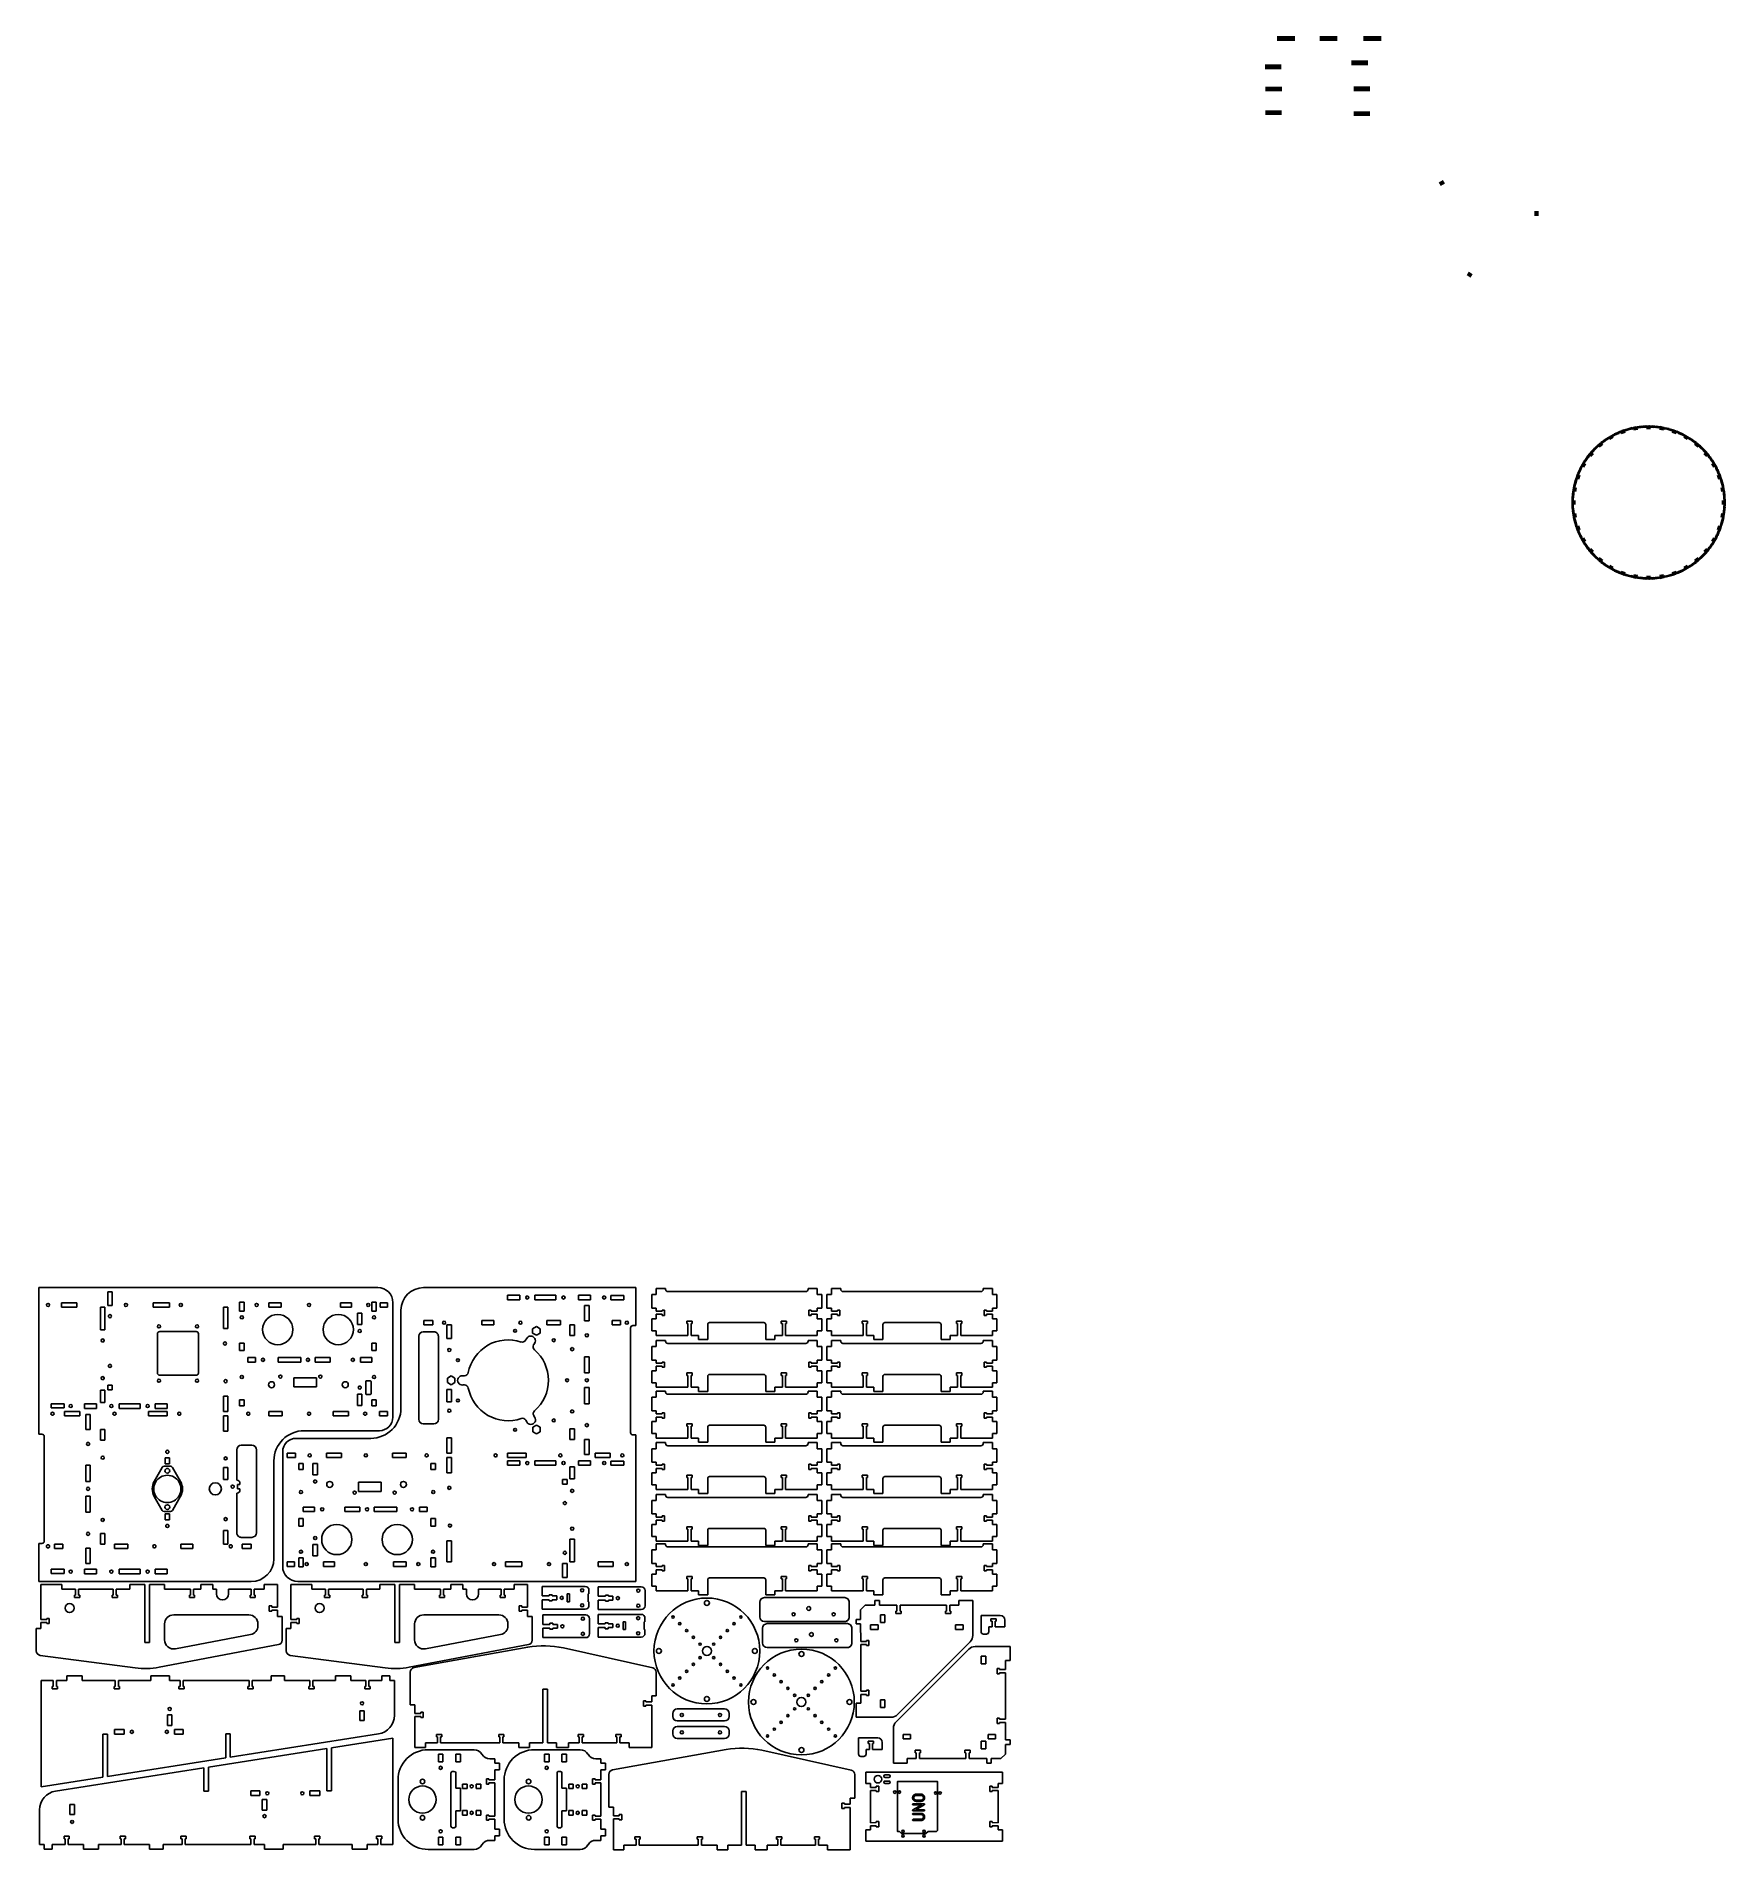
# Model space of a CAD drawing. Header units: millimetres. Extents: x -1257 to 978, y -2415 to -15.
import ezdxf

# ---------------------------------------------------------------- set-up
doc = ezdxf.new("R2010")
doc.units = ezdxf.units.MM
doc.layers.get('0').update_dxf_attribs({"lineweight": 70})

msp = doc.modelspace()

# ---------------------------------------------------------------- linework, layer by layer
at = {"color": 7}
for p, q in [((387.4, -21.2), (387.4, -15.2)), ((387.4, -21.2), (387.4, -15.2)), ((389.4, -21.2), (389.4, -15.2)), ((389.4, -21.2), (389.4, -15.2)), ((391.4, -21.2), (391.4, -15.2)), ((391.4, -21.2), (391.4, -15.2)), ((393.4, -21.2), (393.4, -15.2)), ((393.4, -21.2), (393.4, -15.2)), ((395.4, -21.2), (395.4, -15.2)), ((395.4, -21.2), (395.4, -15.2)), ((397.4, -21.2), (397.4, -15.2)), ((397.4, -21.2), (397.4, -15.2)), ((399.4, -21.2), (399.4, -15.2)), ((399.4, -21.2), (399.4, -15.2)), ((401.4, -21.2), (401.4, -15.2)), ((401.4, -21.2), (401.4, -15.2)), ((403.4, -21.2), (403.4, -15.2)), ((403.4, -21.2), (403.4, -15.2)), ((405.4, -21.2), (405.4, -15.2)), ((405.4, -21.2), (405.4, -15.2)), ((405.4, -21.2), (405.4, -15.2)), ((443.6, -21.2), (443.6, -15.2)), ((443.6, -21.2), (443.6, -15.2)), ((445.6, -21.2), (445.6, -15.2)), ((445.6, -21.2), (445.6, -15.2)), ((447.6, -21.2), (447.6, -15.2)), ((447.6, -21.2), (447.6, -15.2)), ((449.6, -21.2), (449.6, -15.2)), ((449.6, -21.2), (449.6, -15.2)), ((451.6, -21.2), (451.6, -15.2)), ((451.6, -21.2), (451.6, -15.2)), ((453.6, -21.2), (453.6, -15.2)), ((453.6, -21.2), (453.6, -15.2)), ((455.6, -21.2), (455.6, -15.2)), ((455.6, -21.2), (455.6, -15.2)), ((457.6, -21.2), (457.6, -15.2)), ((457.6, -21.2), (457.6, -15.2)), ((459.6, -21.2), (459.6, -15.2)), ((459.6, -21.2), (459.6, -15.2)), ((461.6, -21.2), (461.6, -15.2)), ((461.6, -21.2), (461.6, -15.2)), ((461.6, -21.2), (461.6, -15.2)), ((501.6, -21.2), (501.6, -15.2)), ((501.6, -21.2), (501.6, -15.2)), ((503.6, -21.2), (503.6, -15.2)), ((503.6, -21.2), (503.6, -15.2)), ((505.6, -21.2), (505.6, -15.2)), ((505.6, -21.2), (505.6, -15.2)), ((507.6, -21.2), (507.6, -15.2)), ((507.6, -21.2), (507.6, -15.2)), ((509.6, -21.2), (509.6, -15.2)), ((509.6, -21.2), (509.6, -15.2)), ((511.6, -21.2), (511.6, -15.2)), ((511.6, -21.2), (511.6, -15.2)), ((513.6, -21.2), (513.6, -15.2)), ((513.6, -21.2), (513.6, -15.2)), ((515.6, -21.2), (515.6, -15.2)), ((515.6, -21.2), (515.6, -15.2)), ((517.6, -21.2), (517.6, -15.2)), ((517.6, -21.2), (517.6, -15.2)), ((519.6, -21.2), (519.6, -15.2)), ((519.6, -21.2), (519.6, -15.2)), ((519.6, -21.2), (519.6, -15.2)), ((485.8, -53.3), (485.8, -47.3)), ((485.8, -53.3), (485.8, -47.3)), ((487.8, -53.3), (487.8, -47.3)), ((487.8, -53.3), (487.8, -47.3)), ((489.8, -53.3), (489.8, -47.3)), ((489.8, -53.3), (489.8, -47.3)), ((491.8, -53.3), (491.8, -47.3)), ((491.8, -53.3), (491.8, -47.3)), ((493.8, -53.3), (493.8, -47.3)), ((493.8, -53.3), (493.8, -47.3)), ((495.8, -53.3), (495.8, -47.3)), ((495.8, -53.3), (495.8, -47.3)), ((497.8, -53.3), (497.8, -47.3)), ((497.8, -53.3), (497.8, -47.3)), ((499.8, -53.3), (499.8, -47.3)), ((499.8, -53.3), (499.8, -47.3)), ((501.8, -53.3), (501.8, -47.3)), ((501.8, -53.3), (501.8, -47.3)), ((371.4, -58.5), (371.4, -52.5)), ((373.4, -58.5), (373.4, -52.5)), ((375.4, -58.5), (375.4, -52.5)), ((377.4, -58.5), (377.4, -52.5)), ((379.4, -58.5), (379.4, -52.5)), ((381.4, -58.5), (381.4, -52.5)), ((383.4, -58.5), (383.4, -52.5)), ((385.4, -58.5), (385.4, -52.5)), ((387.4, -58.5), (387.4, -52.5)), ((372, -87.9), (372, -81.9)), ((374, -87.9), (374, -81.9)), ((376, -87.9), (376, -81.9)), ((378, -87.9), (378, -81.9)), ((380, -87.9), (380, -81.9)), ((382, -87.9), (382, -81.9)), ((384, -87.9), (384, -81.9)), ((386, -87.9), (386, -81.9)), ((388, -87.9), (388, -81.9)), ((488.6, -87.8), (488.6, -81.8)), ((488.6, -87.8), (488.6, -81.8)), ((490.6, -87.8), (490.6, -81.8)), ((490.6, -87.8), (490.6, -81.8)), ((492.6, -87.8), (492.6, -81.8)), ((492.6, -87.8), (492.6, -81.8)), ((494.6, -87.8), (494.6, -81.8)), ((494.6, -87.8), (494.6, -81.8)), ((496.6, -87.8), (496.6, -81.8)), ((496.6, -87.8), (496.6, -81.8)), ((498.6, -87.8), (498.6, -81.8)), ((498.6, -87.8), (498.6, -81.8)), ((500.6, -87.8), (500.6, -81.8)), ((500.6, -87.8), (500.6, -81.8)), ((502.6, -87.8), (502.6, -81.8)), ((502.6, -87.8), (502.6, -81.8)), ((504.6, -87.8), (504.6, -81.8)), ((504.6, -87.8), (504.6, -81.8)), ((371.8, -119.2), (371.8, -113.2)), ((373.8, -119.2), (373.8, -113.2)), ((375.8, -119.2), (375.8, -113.2)), ((377.8, -119.2), (377.8, -113.2)), ((379.8, -119.2), (379.8, -113.2)), ((381.8, -119.2), (381.8, -113.2)), ((383.8, -119.2), (383.8, -113.2)), ((385.8, -119.2), (385.8, -113.2)), ((387.8, -119.2), (387.8, -113.2)), ((488.7, -120.5), (488.7, -114.5)), ((488.7, -120.5), (488.7, -114.5)), ((490.7, -120.5), (490.7, -114.5)), ((490.7, -120.5), (490.7, -114.5)), ((492.7, -120.5), (492.7, -114.5)), ((492.7, -120.5), (492.7, -114.5)), ((494.7, -120.5), (494.7, -114.5)), ((494.7, -120.5), (494.7, -114.5)), ((496.7, -120.5), (496.7, -114.5)), ((496.7, -120.5), (496.7, -114.5)), ((498.7, -120.5), (498.7, -114.5)), ((498.7, -120.5), (498.7, -114.5)), ((500.7, -120.5), (500.7, -114.5)), ((500.7, -120.5), (500.7, -114.5)), ((502.7, -120.5), (502.7, -114.5)), ((502.7, -120.5), (502.7, -114.5)), ((504.7, -120.5), (504.7, -114.5)), ((504.7, -120.5), (504.7, -114.5)), ((605, -207.9), (599.8, -210.9)), ((727.6, -252.7), (727.6, -246.7)), ((636.9, -329), (642, -332))]:
    msp.add_line(p, q, dxfattribs=at)
for p, q in [((813.4, -551.6), (815.2, -554)), ((814.8, -550.5), (816.6, -552.9)), ((816.2, -549.5), (818, -551.9)), ((817.7, -548.5), (819.4, -550.9)), ((819.2, -547.4), (820.8, -549.9)), ((820.6, -546.5), (822.3, -549)), ((822.1, -545.5), (823.7, -548.1)), ((823.7, -544.6), (825.2, -547.2)), ((825.2, -543.7), (826.7, -546.3)), ((825.2, -543.7), (827.7, -548)), ((826.7, -542.8), (828.2, -545.4)), ((828.3, -541.9), (829.7, -544.6)), ((829.9, -541.1), (831.3, -543.8)), ((831.5, -540.3), (832.8, -543)), ((833.1, -539.6), (834.4, -542.3)), ((834.7, -538.8), (835.9, -541.6)), ((836.3, -538.1), (837.5, -540.9)), ((838, -537.4), (839.1, -540.2)), ((839.6, -536.8), (840.7, -539.6)), ((841.3, -536.2), (842.3, -539)), ((841.3, -536.2), (843, -540.9)), ((843, -535.6), (844, -538.4)), ((844.7, -535), (845.6, -537.9)), ((846.4, -534.5), (847.3, -537.3)), ((848.1, -534), (848.9, -536.8)), ((849.8, -533.5), (850.6, -536.4)), ((851.5, -533), (852.2, -536)), ((853.3, -532.6), (853.9, -535.5)), ((855, -532.2), (855.6, -535.2)), ((856.7, -531.9), (857.3, -534.8)), ((858.5, -531.6), (859, -534.5)), ((858.5, -531.6), (859.4, -536.5)), ((860.2, -531.3), (860.7, -534.2)), ((862, -531), (862.4, -534)), ((863.8, -530.8), (864.1, -533.7)), ((865.5, -530.6), (865.9, -533.6)), ((867.3, -530.4), (867.6, -533.4)), ((869.1, -530.3), (869.3, -533.3)), ((870.9, -530.1), (871, -533.1)), ((872.6, -530.1), (872.7, -533.1)), ((874.4, -530), (874.5, -533)), ((876.2, -530), (876.2, -533)), ((876.2, -530), (876.2, -535)), ((878, -530), (877.9, -533)), ((879.8, -530.1), (879.7, -533.1)), ((881.5, -530.1), (881.4, -533.1)), ((883.3, -530.3), (883.1, -533.3)), ((885.1, -530.4), (884.8, -533.4)), ((886.9, -530.6), (886.5, -533.6)), ((888.6, -530.8), (888.3, -533.7)), ((890.4, -531), (890, -534)), ((892.2, -531.3), (891.7, -534.2)), ((893.9, -531.6), (893, -536.5)), ((893.9, -531.6), (893.4, -534.5)), ((895.7, -531.9), (895.1, -534.8)), ((897.4, -532.2), (896.8, -535.2)), ((899.1, -532.6), (898.5, -535.5)), ((900.9, -533), (900.2, -536)), ((902.6, -533.5), (901.8, -536.4)), ((904.3, -534), (903.5, -536.8)), ((906, -534.5), (905.1, -537.3)), ((907.7, -535), (906.8, -537.9)), ((909.4, -535.6), (908.4, -538.4)), ((911.1, -536.2), (909.4, -540.9)), ((911.1, -536.2), (910.1, -539)), ((912.8, -536.8), (911.7, -539.6)), ((914.4, -537.4), (913.3, -540.2)), ((916.1, -538.1), (914.9, -540.9)), ((917.7, -538.8), (916.5, -541.6)), ((919.3, -539.6), (918, -542.3)), ((920.9, -540.3), (919.6, -543)), ((922.5, -541.1), (921.1, -543.8)), ((924.1, -541.9), (922.7, -544.6)), ((925.7, -542.8), (924.2, -545.4)), ((927.2, -543.7), (924.7, -548)), ((927.2, -543.7), (925.7, -546.3)), ((928.7, -544.6), (927.2, -547.2)), ((930.3, -545.5), (928.7, -548.1)), ((931.8, -546.5), (930.1, -549)), ((933.2, -547.4), (931.6, -549.9)), ((934.7, -548.5), (933, -550.9)), ((936.2, -549.5), (934.4, -551.9)), ((937.6, -550.5), (935.8, -552.9)), ((939, -551.6), (937.2, -554)), ((791.6, -575), (794.1, -576.6)), ((792.6, -573.5), (795.1, -575.2)), ((793.7, -572.1), (796.1, -573.8)), ((794.7, -570.6), (797.1, -572.4)), ((795.8, -569.2), (798.2, -571.1)), ((796.9, -567.8), (799.3, -569.7)), ((798.1, -566.4), (800.4, -568.4)), ((798.1, -566.4), (801.9, -569.7)), ((799.2, -565.1), (801.5, -567.1)), ((800.4, -563.8), (802.6, -565.8)), ((801.6, -562.4), (803.8, -564.5)), ((802.8, -561.2), (805, -563.2)), ((804.1, -559.9), (806.2, -562)), ((805.3, -558.6), (807.4, -560.8)), ((806.6, -557.4), (808.7, -559.6)), ((807.9, -556.2), (810, -558.4)), ((809.3, -555), (811.3, -557.3)), ((810.6, -553.9), (812.6, -556.2)), ((810.6, -553.9), (813.8, -557.7)), ((812, -552.7), (813.9, -555.1)), ((940.4, -552.7), (938.5, -555.1)), ((941.8, -553.9), (938.6, -557.7)), ((941.8, -553.9), (939.8, -556.2)), ((943.1, -555), (941.1, -557.3)), ((944.5, -556.2), (942.4, -558.4)), ((945.8, -557.4), (943.7, -559.6)), ((947.1, -558.6), (945, -560.8)), ((948.3, -559.9), (946.2, -562)), ((949.6, -561.2), (947.4, -563.2)), ((950.8, -562.4), (948.6, -564.5)), ((952, -563.8), (949.8, -565.8)), ((954.3, -566.4), (950.5, -569.7)), ((953.2, -565.1), (950.9, -567.1)), ((954.3, -566.4), (952, -568.4)), ((955.5, -567.8), (953.1, -569.7)), ((956.6, -569.2), (954.2, -571.1)), ((957.7, -570.6), (955.3, -572.4)), ((958.7, -572.1), (956.3, -573.8)), ((959.8, -573.5), (957.3, -575.2)), ((960.8, -575), (958.3, -576.6)), ((779.8, -598.8), (782.6, -599.8)), ((780.4, -597.1), (783.2, -598.2)), ((780.4, -597.1), (785, -598.8)), ((781, -595.5), (783.8, -596.5)), ((781.6, -593.8), (784.4, -594.9)), ((782.3, -592.2), (785.1, -593.3)), ((783, -590.5), (785.8, -591.7)), ((783.8, -588.9), (786.5, -590.2)), ((784.5, -587.3), (787.2, -588.6)), ((785.3, -585.7), (788, -587.1)), ((786.1, -584.1), (788.8, -585.5)), ((787, -582.6), (789.6, -584)), ((787.9, -581), (790.5, -582.5)), ((787.9, -581), (792.2, -583.5)), ((788.8, -579.5), (791.3, -581)), ((789.7, -578), (792.2, -579.5)), ((790.7, -576.5), (793.2, -578.1)), ((961.7, -576.5), (959.2, -578.1)), ((962.7, -578), (960.2, -579.5)), ((964.5, -581), (960.2, -583.5)), ((963.6, -579.5), (961.1, -581)), ((964.5, -581), (961.9, -582.5)), ((965.4, -582.6), (962.8, -584)), ((966.3, -584.1), (963.6, -585.5)), ((967.1, -585.7), (964.4, -587.1)), ((967.9, -587.3), (965.2, -588.6)), ((968.6, -588.9), (965.9, -590.2)), ((969.4, -590.5), (966.6, -591.7)), ((970.1, -592.2), (967.3, -593.3)), ((972, -597.1), (967.4, -598.8)), ((970.8, -593.8), (968, -594.9)), ((971.4, -595.5), (968.6, -596.5)), ((972, -597.1), (969.2, -598.2)), ((972.6, -598.8), (969.8, -599.8)), ((774.6, -623.1), (777.6, -623.4)), ((774.8, -621.3), (777.7, -621.7)), ((775, -619.6), (777.9, -619.9)), ((775.2, -617.8), (778.2, -618.2)), ((775.5, -616.1), (778.4, -616.5)), ((775.7, -614.3), (778.7, -614.8)), ((775.7, -614.3), (780.7, -615.2)), ((776.1, -612.5), (779, -613.1)), ((776.4, -610.8), (779.4, -611.4)), ((776.8, -609.1), (779.7, -609.7)), ((777.2, -607.3), (780.1, -608.1)), ((777.7, -605.6), (780.6, -606.4)), ((778.2, -603.9), (781, -604.7)), ((778.7, -602.2), (781.5, -603.1)), ((779.2, -600.5), (782, -601.4)), ((973.2, -600.5), (970.4, -601.4)), ((973.7, -602.2), (970.9, -603.1)), ((974.2, -603.9), (971.4, -604.7)), ((976.7, -614.3), (971.7, -615.2)), ((974.7, -605.6), (971.8, -606.4)), ((975.2, -607.3), (972.3, -608.1)), ((975.6, -609.1), (972.7, -609.7)), ((976, -610.8), (973, -611.4)), ((976.3, -612.5), (973.4, -613.1)), ((976.7, -614.3), (973.7, -614.8)), ((976.9, -616.1), (974, -616.5)), ((977.2, -617.8), (974.2, -618.2)), ((977.4, -619.6), (974.5, -619.9)), ((977.6, -621.3), (974.7, -621.7)), ((977.8, -623.1), (974.8, -623.4)), ((774.2, -630.2), (777.2, -630.3)), ((774.2, -632), (777.2, -632)), ((774.2, -632), (779.2, -632)), ((774.2, -633.8), (777.2, -633.7)), ((774.3, -626.7), (777.3, -626.8)), ((774.3, -628.5), (777.3, -628.6)), ((774.3, -635.6), (777.3, -635.5)), ((774.3, -637.3), (777.3, -637.2)), ((774.4, -624.9), (777.4, -625.1)), ((774.4, -639.1), (777.4, -638.9)), ((774.6, -640.9), (777.6, -640.6)), ((774.8, -642.7), (777.7, -642.4)), ((775, -644.4), (777.9, -644.1)), ((775.2, -646.2), (778.2, -645.8)), ((775.5, -648), (778.4, -647.5)), ((978.2, -632), (973.2, -632)), ((976.9, -648), (974, -647.5)), ((977.2, -646.2), (974.2, -645.8)), ((977.4, -644.4), (974.5, -644.1)), ((977.6, -642.7), (974.7, -642.4)), ((977.8, -640.9), (974.8, -640.6)), ((978, -624.9), (975, -625.1)), ((978, -639.1), (975, -638.9)), ((978.1, -626.7), (975.1, -626.8)), ((978.1, -628.5), (975.1, -628.6)), ((978.1, -635.6), (975.1, -635.5)), ((978.1, -637.3), (975.1, -637.2)), ((978.2, -630.2), (975.2, -630.3)), ((978.2, -632), (975.2, -632)), ((978.2, -633.8), (975.2, -633.7)), ((775.7, -649.7), (780.7, -648.9)), ((775.7, -649.7), (778.7, -649.2)), ((776.1, -651.5), (779, -650.9)), ((776.4, -653.2), (779.4, -652.6)), ((776.8, -655), (779.7, -654.3)), ((777.2, -656.7), (780.1, -656)), ((777.7, -658.4), (780.6, -657.6)), ((778.2, -660.1), (781, -659.3)), ((778.7, -661.8), (781.5, -661)), ((779.2, -663.5), (782, -662.6)), ((779.8, -665.2), (782.6, -664.2)), ((780.4, -666.9), (785, -665.2)), ((780.4, -666.9), (783.2, -665.9)), ((781, -668.6), (783.8, -667.5)), ((781.6, -670.2), (784.4, -669.1)), ((782.3, -671.9), (785.1, -670.7)), ((970.1, -671.9), (967.3, -670.7)), ((972, -666.9), (967.4, -665.2)), ((970.8, -670.2), (968, -669.1)), ((971.4, -668.6), (968.6, -667.5)), ((972, -666.9), (969.2, -665.9)), ((972.6, -665.2), (969.8, -664.2)), ((973.2, -663.5), (970.4, -662.6)), ((973.7, -661.8), (970.9, -661)), ((974.2, -660.1), (971.4, -659.3)), ((976.7, -649.7), (971.7, -648.9)), ((974.7, -658.4), (971.8, -657.6)), ((975.2, -656.7), (972.3, -656)), ((975.6, -655), (972.7, -654.3)), ((976, -653.2), (973, -652.6)), ((976.3, -651.5), (973.4, -650.9)), ((976.7, -649.7), (973.7, -649.2)), ((783, -673.5), (785.8, -672.3)), ((783.8, -675.1), (786.5, -673.8)), ((784.5, -676.7), (787.2, -675.4)), ((785.3, -678.3), (788, -677)), ((786.1, -679.9), (788.8, -678.5)), ((787, -681.5), (789.6, -680)), ((787.9, -683), (792.2, -680.5)), ((787.9, -683), (790.5, -681.5)), ((788.8, -684.5), (791.3, -683)), ((789.7, -686.1), (792.2, -684.5)), ((790.7, -687.6), (793.2, -685.9)), ((791.6, -689), (794.1, -687.4)), ((792.6, -690.5), (795.1, -688.8)), ((793.7, -692), (796.1, -690.2)), ((794.7, -693.4), (797.1, -691.6)), ((795.8, -694.8), (798.2, -693)), ((796.9, -696.2), (799.3, -694.3)), ((798.1, -697.6), (801.9, -694.4)), ((798.1, -697.6), (800.4, -695.6)), ((954.3, -697.6), (950.5, -694.4)), ((954.3, -697.6), (952, -695.6)), ((955.5, -696.2), (953.1, -694.3)), ((956.6, -694.8), (954.2, -693)), ((957.7, -693.4), (955.3, -691.6)), ((958.7, -692), (956.3, -690.2)), ((959.8, -690.5), (957.3, -688.8)), ((960.8, -689), (958.3, -687.4)), ((961.7, -687.6), (959.2, -685.9)), ((964.5, -683), (960.2, -680.5)), ((962.7, -686.1), (960.2, -684.5)), ((963.6, -684.5), (961.1, -683)), ((964.5, -683), (961.9, -681.5)), ((965.4, -681.5), (962.8, -680)), ((966.3, -679.9), (963.6, -678.5)), ((967.1, -678.3), (964.4, -677)), ((967.9, -676.7), (965.2, -675.4)), ((968.6, -675.1), (965.9, -673.8)), ((969.4, -673.5), (966.6, -672.3)), ((799.2, -698.9), (801.5, -697)), ((800.4, -700.3), (802.6, -698.3)), ((801.6, -701.6), (803.8, -699.5)), ((802.8, -702.9), (805, -700.8)), ((804.1, -704.1), (806.2, -702)), ((805.3, -705.4), (807.4, -703.2)), ((806.6, -706.6), (808.7, -704.4)), ((807.9, -707.8), (810, -705.6)), ((809.3, -709), (811.3, -706.7)), ((810.6, -710.1), (813.8, -706.3)), ((810.6, -710.1), (812.6, -707.8)), ((812, -711.3), (813.9, -708.9)), ((813.4, -712.4), (815.2, -710)), ((814.8, -713.5), (816.6, -711.1)), ((816.2, -714.5), (818, -712.1)), ((817.7, -715.6), (819.4, -713.1)), ((819.2, -716.6), (820.8, -714.1)), ((820.6, -717.6), (822.3, -715)), ((822.1, -718.5), (823.7, -716)), ((823.7, -719.4), (825.2, -716.9)), ((825.2, -720.3), (827.7, -716)), ((825.2, -720.3), (826.7, -717.7)), ((826.7, -721.2), (828.2, -718.6)), ((828.3, -722.1), (829.7, -719.4)), ((924.1, -722.1), (922.7, -719.4)), ((925.7, -721.2), (924.2, -718.6)), ((927.2, -720.3), (924.7, -716)), ((927.2, -720.3), (925.7, -717.7)), ((928.7, -719.4), (927.2, -716.9)), ((930.3, -718.5), (928.7, -716)), ((931.8, -717.6), (930.1, -715)), ((933.2, -716.6), (931.6, -714.1)), ((934.7, -715.6), (933, -713.1)), ((936.2, -714.5), (934.4, -712.1)), ((937.6, -713.5), (935.8, -711.1)), ((939, -712.4), (937.2, -710)), ((940.4, -711.3), (938.5, -708.9)), ((941.8, -710.1), (938.6, -706.3)), ((941.8, -710.1), (939.8, -707.8)), ((943.1, -709), (941.1, -706.7)), ((944.5, -707.8), (942.4, -705.6)), ((945.8, -706.6), (943.7, -704.4)), ((947.1, -705.4), (945, -703.2)), ((948.3, -704.1), (946.2, -702)), ((949.6, -702.9), (947.4, -700.8)), ((950.8, -701.6), (948.6, -699.5)), ((952, -700.3), (949.8, -698.3)), ((953.2, -698.9), (950.9, -697)), ((829.9, -722.9), (831.3, -720.2)), ((831.5, -723.7), (832.8, -721)), ((833.1, -724.5), (834.4, -721.7)), ((834.7, -725.2), (835.9, -722.5)), ((836.3, -725.9), (837.5, -723.1)), ((838, -726.6), (839.1, -723.8)), ((839.6, -727.2), (840.7, -724.4)), ((841.3, -727.9), (843, -723.2)), ((841.3, -727.9), (842.3, -725)), ((843, -728.5), (844, -725.6)), ((844.7, -729), (845.6, -726.2)), ((846.4, -729.6), (847.3, -726.7)), ((848.1, -730.1), (848.9, -727.2)), ((849.8, -730.5), (850.6, -727.6)), ((851.5, -731), (852.2, -728.1)), ((853.3, -731.4), (853.9, -728.5)), ((855, -731.8), (855.6, -728.8)), ((856.7, -732.1), (857.3, -729.2)), ((858.5, -732.5), (859.4, -727.5)), ((858.5, -732.5), (859, -729.5)), ((860.2, -732.8), (860.7, -729.8)), ((862, -733), (862.4, -730)), ((863.8, -733.2), (864.1, -730.3)), ((865.5, -733.5), (865.9, -730.5)), ((867.3, -733.6), (867.6, -730.6)), ((869.1, -733.8), (869.3, -730.8)), ((870.9, -733.9), (871, -730.9)), ((872.6, -733.9), (872.7, -730.9)), ((874.4, -734), (874.5, -731)), ((876.2, -734), (876.2, -729)), ((876.2, -734), (876.2, -731)), ((878, -734), (877.9, -731)), ((879.8, -733.9), (879.7, -730.9)), ((881.5, -733.9), (881.4, -730.9)), ((883.3, -733.8), (883.1, -730.8)), ((885.1, -733.6), (884.8, -730.6)), ((886.9, -733.5), (886.5, -730.5)), ((888.6, -733.2), (888.3, -730.3)), ((890.4, -733), (890, -730)), ((892.2, -732.8), (891.7, -729.8)), ((893.9, -732.5), (893, -727.5)), ((893.9, -732.5), (893.4, -729.5)), ((895.7, -732.1), (895.1, -729.2)), ((897.4, -731.8), (896.8, -728.8)), ((899.1, -731.4), (898.5, -728.5)), ((900.9, -731), (900.2, -728.1)), ((902.6, -730.5), (901.8, -727.6)), ((904.3, -730.1), (903.5, -727.2)), ((906, -729.6), (905.1, -726.7)), ((907.7, -729), (906.8, -726.2)), ((909.4, -728.5), (908.4, -725.6)), ((911.1, -727.9), (909.4, -723.2)), ((911.1, -727.9), (910.1, -725)), ((912.8, -727.2), (911.7, -724.4)), ((914.4, -726.6), (913.3, -723.8)), ((916.1, -725.9), (914.9, -723.1)), ((917.7, -725.2), (916.5, -722.5)), ((919.3, -724.5), (918, -721.7)), ((920.9, -723.7), (919.6, -721)), ((922.5, -722.9), (921.1, -720.2))]:
    msp.add_line(p, q)
at = {"color": 7, "lineweight": -3}
for p, q in [((-1253.7, -1670.8), (-805.3, -1670.8)), ((-1253.7, -1670.8), (-1253.7, -1864.8)), ((-1162.7, -1694.6), (-1162.7, -1676.4)), ((-1156.7, -1676.4), (-1162.7, -1676.4)), ((-1156.7, -1694.6), (-1156.7, -1676.4)), ((-744.7, -1670.8), (-463.8, -1670.8)), ((-463.8, -1721.2), (-463.8, -1670.8)), ((-424.6, -1672.2), (-436.8, -1672.2)), ((-436.8, -1672.2), (-436.8, -1680.2)), ((-424.6, -1673.2), (-424.6, -1672.2)), ((-424.6, -1673.2), (-424.6, -1672.2)), ((-239.1, -1676.2), (-421.6, -1676.2)), ((-236.1, -1672.2), (-223.9, -1672.2)), ((-236.1, -1673.2), (-236.1, -1672.2)), ((-223.9, -1672.2), (-223.9, -1680.2)), ((-223.9, -1672.2), (-223.9, -1680.2)), ((-192.8, -1672.2), (-205, -1672.2)), ((-205, -1672.2), (-205, -1680.2)), ((-192.8, -1673.2), (-192.8, -1672.2)), ((-192.8, -1673.2), (-192.8, -1672.2)), ((-7.3, -1676.2), (-189.8, -1676.2)), ((-4.3, -1672.2), (7.9, -1672.2)), ((-4.3, -1673.2), (-4.3, -1672.2)), ((7.9, -1672.2), (7.9, -1680.2)), ((7.9, -1672.2), (7.9, -1680.2)), ((-1223.7, -1696.8), (-1223.7, -1690.8)), ((-1203.7, -1690.8), (-1223.7, -1690.8)), ((-1203.7, -1696.8), (-1223.7, -1696.8)), ((-1203.7, -1690.8), (-1203.7, -1696.8)), ((-1172.3, -1696.8), (-1166.3, -1696.8)), ((-1172.3, -1726.8), (-1172.3, -1696.8)), ((-1166.3, -1696.8), (-1166.3, -1726.8)), ((-1166.3, -1696.8), (-1166.3, -1726.8)), ((-1156.7, -1694.6), (-1162.7, -1694.6)), ((-1156.7, -1694.6), (-1162.7, -1694.6)), ((-1102.6, -1690.8), (-1102.6, -1696.8)), ((-1081, -1690.8), (-1102.6, -1690.8)), ((-1081, -1696.8), (-1102.6, -1696.8)), ((-1081, -1696.8), (-1081, -1690.8)), ((-1009.7, -1696.8), (-1003.7, -1696.8)), ((-1009.7, -1724.8), (-1009.7, -1696.8)), ((-1003.7, -1724.8), (-1003.7, -1696.8)), ((-1003.7, -1724.8), (-1003.7, -1696.8)), ((-982.3, -1690.2), (-988.3, -1690.2)), ((-988.3, -1690.2), (-988.3, -1702.2)), ((-988.3, -1702.2), (-982.3, -1702.2)), ((-982.3, -1702.2), (-982.3, -1690.2)), ((-949.7, -1690.8), (-949.7, -1696.8)), ((-933, -1690.8), (-949.7, -1690.8)), ((-933, -1696.8), (-949.7, -1696.8)), ((-933, -1690.8), (-933, -1696.8)), ((-854.7, -1696.8), (-854.7, -1690.8)), ((-840.1, -1690.8), (-854.7, -1690.8)), ((-840.1, -1696.8), (-854.7, -1696.8)), ((-840.1, -1690.8), (-840.1, -1696.8)), ((-807.3, -1690.2), (-813.3, -1690.2)), ((-813.3, -1690.2), (-813.3, -1702.2)), ((-813.3, -1702.2), (-807.3, -1702.2)), ((-807.3, -1702.2), (-807.3, -1690.2)), ((-802, -1696.8), (-802, -1690.8)), ((-792.3, -1690.8), (-802, -1690.8)), ((-792.3, -1696.8), (-802, -1696.8)), ((-792.3, -1690.8), (-792.3, -1696.8)), ((-785.3, -1690.8), (-785.3, -1842.2)), ((-774.7, -1830.3), (-774.7, -1700.8)), ((-633.6, -1686.9), (-633.6, -1681)), ((-617.6, -1681), (-633.6, -1681)), ((-633.6, -1687), (-633.6, -1686.9)), ((-617.6, -1687), (-633.6, -1687)), ((-617.6, -1681), (-617.6, -1686.9)), ((-617.6, -1686.9), (-617.6, -1687)), ((-597.6, -1686.9), (-597.6, -1681)), ((-569.8, -1681), (-597.6, -1681)), ((-597.6, -1687), (-597.6, -1686.9)), ((-592.3, -1687), (-597.6, -1687)), ((-569.8, -1687), (-592.3, -1687)), ((-569.8, -1681), (-569.8, -1687)), ((-539.8, -1687), (-539.8, -1681)), ((-523.8, -1681), (-539.8, -1681)), ((-523.8, -1687), (-539.8, -1687)), ((-531.8, -1694.7), (-531.8, -1714.7)), ((-525.8, -1694.7), (-531.8, -1694.7)), ((-525.8, -1694.7), (-525.8, -1714.7)), ((-523.8, -1681), (-523.8, -1687)), ((-497.1, -1687), (-497.1, -1681.4)), ((-497.1, -1681.4), (-479.8, -1681.4)), ((-479.8, -1687), (-497.1, -1687)), ((-479.8, -1681.4), (-479.8, -1687)), ((-436.8, -1680.2), (-442.8, -1680.2)), ((-442.8, -1680.2), (-442.8, -1698.2)), ((-442.8, -1698.2), (-436.8, -1698.2)), ((-436.8, -1698.2), (-436.8, -1702.1)), ((-436.8, -1702.1), (-429, -1702.1)), ((-429, -1702.1), (-429, -1700.7)), ((-429, -1700.7), (-425.8, -1700.7)), ((-429, -1702.1), (-429, -1700.7)), ((-425.8, -1700.7), (-425.8, -1707.7)), ((-234.9, -1700.7), (-234.9, -1707.7)), ((-231.7, -1700.7), (-234.9, -1700.7)), ((-234.9, -1700.7), (-234.9, -1707.7)), ((-231.7, -1702.1), (-231.7, -1700.7)), ((-223.9, -1702.1), (-231.7, -1702.1)), ((-223.9, -1680.2), (-217.9, -1680.2)), ((-223.9, -1698.2), (-223.9, -1702.1)), ((-217.9, -1698.2), (-223.9, -1698.2)), ((-223.9, -1698.2), (-223.9, -1702.1)), ((-217.9, -1680.2), (-217.9, -1698.2)), ((-217.9, -1680.2), (-217.9, -1698.2)), ((-205, -1680.2), (-211, -1680.2)), ((-211, -1680.2), (-211, -1698.2)), ((-211, -1698.2), (-205, -1698.2)), ((-205, -1698.2), (-205, -1702.1)), ((-205, -1702.1), (-197.2, -1702.1)), ((-197.2, -1702.1), (-197.2, -1700.7)), ((-197.2, -1700.7), (-194, -1700.7)), ((-197.2, -1702.1), (-197.2, -1700.7)), ((-194, -1700.7), (-194, -1707.7)), ((-3.1, -1700.7), (-3.1, -1707.7)), ((0.1, -1700.7), (-3.1, -1700.7)), ((-3.1, -1700.7), (-3.1, -1707.7)), ((0.1, -1702.1), (0.1, -1700.7)), ((7.9, -1702.1), (0.1, -1702.1)), ((7.9, -1680.2), (13.9, -1680.2)), ((7.9, -1698.2), (7.9, -1702.1)), ((13.9, -1698.2), (7.9, -1698.2)), ((7.9, -1698.2), (7.9, -1702.1)), ((13.9, -1680.2), (13.9, -1698.2)), ((13.9, -1680.2), (13.9, -1698.2)), ((-1166.3, -1726.8), (-1172.3, -1726.8)), ((-1003.7, -1724.8), (-1009.7, -1724.8)), ((-826.3, -1704.7), (-832.3, -1704.7)), ((-832.3, -1719.7), (-832.3, -1704.7)), ((-832.3, -1719.7), (-826.3, -1719.7)), ((-826.3, -1704.7), (-826.3, -1719.7)), ((-744.6, -1714.3), (-732.6, -1714.3)), ((-744.6, -1720.3), (-744.6, -1714.3)), ((-744.6, -1720.3), (-744.6, -1714.3)), ((-732.6, -1720.3), (-744.6, -1720.3)), ((-732.6, -1714.3), (-732.6, -1720.3)), ((-713.8, -1720.3), (-713.8, -1738.3)), ((-713.8, -1720.3), (-707.8, -1720.3)), ((-713.8, -1720.3), (-713.8, -1720.9)), ((-713.8, -1720.9), (-713.8, -1738.3)), ((-707.8, -1720.3), (-707.8, -1738.3)), ((-667.6, -1720.3), (-667.6, -1714.3)), ((-667.6, -1714.3), (-651.6, -1714.3)), ((-667.6, -1720.3), (-667.6, -1714.3)), ((-651.6, -1720.3), (-667.6, -1720.3)), ((-651.6, -1714.3), (-651.6, -1720.3)), ((-595.5, -1722.5), (-600.5, -1725.3)), ((-600.5, -1725.3), (-600.5, -1731.1)), ((-600.5, -1725.3), (-600.5, -1731.1)), ((-590.5, -1725.3), (-595.5, -1722.5)), ((-590.5, -1731.1), (-590.5, -1725.3)), ((-581.6, -1720.3), (-581.6, -1714.3)), ((-581.6, -1714.3), (-563.6, -1714.3)), ((-581.6, -1720.3), (-581.6, -1714.3)), ((-563.6, -1720.3), (-581.6, -1720.3)), ((-563.6, -1714.3), (-563.6, -1720.3)), ((-551.2, -1734.3), (-551.2, -1720.3)), ((-551.2, -1720.3), (-545.2, -1720.3)), ((-551.2, -1734.3), (-551.2, -1720.3)), ((-545.2, -1720.3), (-545.2, -1734.3)), ((-531.8, -1714.7), (-525.8, -1714.7)), ((-531.8, -1714.7), (-525.8, -1714.7)), ((-495.4, -1720.3), (-495.4, -1714.3)), ((-495.4, -1714.3), (-484.4, -1714.3)), ((-495.4, -1720.3), (-495.4, -1714.3)), ((-495.4, -1720.3), (-484.4, -1720.3)), ((-484.4, -1714.3), (-484.4, -1720.3)), ((-470.8, -1862.7), (-470.8, -1724.2)), ((-470.8, -1724.2), (-470.8, -1862.7)), ((-467.8, -1721.2), (-463.8, -1721.2)), ((-436.8, -1712.2), (-442.8, -1712.2)), ((-442.8, -1712.2), (-442.8, -1728.2)), ((-429, -1706.2), (-436.8, -1706.2)), ((-436.8, -1706.2), (-436.8, -1712.2)), ((-429, -1707.7), (-429, -1706.2)), ((-429, -1707.7), (-429, -1706.2)), ((-425.8, -1707.7), (-429, -1707.7)), ((-396.3, -1718.4), (-396.3, -1715.2)), ((-396.3, -1715.2), (-389.3, -1715.2)), ((-396.3, -1718.4), (-396.3, -1715.2)), ((-394.9, -1718.4), (-396.3, -1718.4)), ((-394.9, -1734.2), (-394.9, -1718.4)), ((-394.9, -1734.2), (-394.9, -1718.4)), ((-389.3, -1718.4), (-390.8, -1718.4)), ((-390.8, -1718.4), (-390.8, -1734.2)), ((-389.3, -1715.2), (-389.3, -1718.4)), ((-368.8, -1719.7), (-368.8, -1739.7)), ((-368.8, -1719.7), (-368.8, -1739.7)), ((-294.5, -1717.2), (-366.3, -1717.2)), ((-292, -1719.7), (-292, -1739.7)), ((-292, -1719.7), (-292, -1739.7)), ((-271.4, -1715.2), (-271.4, -1718.4)), ((-264.4, -1715.2), (-271.4, -1715.2)), ((-271.4, -1715.2), (-271.4, -1718.4)), ((-271.4, -1718.4), (-270, -1718.4)), ((-270, -1718.4), (-270, -1734.2)), ((-270, -1718.4), (-270, -1734.2)), ((-265.9, -1718.4), (-264.4, -1718.4)), ((-265.9, -1734.2), (-265.9, -1718.4)), ((-264.4, -1718.4), (-264.4, -1715.2)), ((-234.9, -1707.7), (-231.7, -1707.7)), ((-231.7, -1706.2), (-223.9, -1706.2)), ((-231.7, -1707.7), (-231.7, -1706.2)), ((-223.9, -1706.2), (-223.9, -1712.2)), ((-223.9, -1706.2), (-223.9, -1712.2)), ((-223.9, -1712.2), (-217.9, -1712.2)), ((-217.9, -1712.2), (-217.9, -1728.2)), ((-217.9, -1712.2), (-217.9, -1728.2)), ((-205, -1712.2), (-211, -1712.2)), ((-211, -1712.2), (-211, -1728.2)), ((-197.2, -1706.2), (-205, -1706.2)), ((-205, -1706.2), (-205, -1712.2)), ((-197.2, -1707.7), (-197.2, -1706.2)), ((-197.2, -1707.7), (-197.2, -1706.2)), ((-194, -1707.7), (-197.2, -1707.7)), ((-164.5, -1718.4), (-164.5, -1715.2)), ((-164.5, -1715.2), (-157.5, -1715.2)), ((-164.5, -1718.4), (-164.5, -1715.2)), ((-163, -1718.4), (-164.5, -1718.4)), ((-163, -1734.2), (-163, -1718.4)), ((-163, -1734.2), (-163, -1718.4)), ((-157.5, -1718.4), (-158.9, -1718.4)), ((-158.9, -1718.4), (-158.9, -1734.2)), ((-157.5, -1715.2), (-157.5, -1718.4)), ((-136.9, -1719.7), (-136.9, -1739.7)), ((-136.9, -1719.7), (-136.9, -1739.7)), ((-62.6, -1717.2), (-134.4, -1717.2)), ((-60.1, -1719.7), (-60.1, -1739.7)), ((-60.1, -1719.7), (-60.1, -1739.7)), ((-39.6, -1715.2), (-39.6, -1718.4)), ((-32.6, -1715.2), (-39.6, -1715.2)), ((-39.6, -1715.2), (-39.6, -1718.4)), ((-39.6, -1718.4), (-38.1, -1718.4)), ((-38.1, -1718.4), (-38.1, -1734.2)), ((-38.1, -1718.4), (-38.1, -1734.2)), ((-34, -1718.4), (-32.6, -1718.4)), ((-34, -1734.2), (-34, -1718.4)), ((-32.6, -1718.4), (-32.6, -1715.2)), ((-3.1, -1707.7), (0.1, -1707.7)), ((0.1, -1706.2), (7.9, -1706.2)), ((0.1, -1707.7), (0.1, -1706.2)), ((7.9, -1706.2), (7.9, -1712.2)), ((7.9, -1706.2), (7.9, -1712.2)), ((7.9, -1712.2), (13.9, -1712.2)), ((13.9, -1712.2), (13.9, -1728.2)), ((13.9, -1712.2), (13.9, -1728.2)), ((-1096.9, -1783.9), (-1096.9, -1732)), ((-1093.9, -1729), (-1045.6, -1729)), ((-1042.6, -1732), (-1042.6, -1783.9)), ((-1042.6, -1732), (-1042.6, -1783.9)), ((-982.3, -1744.2), (-988.3, -1744.2)), ((-988.3, -1744.2), (-988.3, -1754.2)), ((-982.3, -1754.2), (-982.3, -1744.2)), ((-807.3, -1744.2), (-813.3, -1744.2)), ((-813.3, -1744.2), (-813.3, -1754.2)), ((-807.3, -1754.2), (-807.3, -1744.2)), ((-751.2, -1735.2), (-751.2, -1845.1)), ((-751.2, -1735.2), (-751.2, -1845.1)), ((-731.2, -1729.2), (-745.2, -1729.2)), ((-725.2, -1735.2), (-725.2, -1845.1)), ((-707.8, -1738.3), (-713.8, -1738.3)), ((-608.5, -1738.5), (-609.8, -1740.6)), ((-608.6, -1738.5), (-608.5, -1738.5)), ((-600.5, -1731.1), (-595.5, -1734)), ((-599.1, -1746.7), (-597.7, -1744.4)), ((-595.5, -1734), (-590.5, -1731.1)), ((-545.2, -1734.3), (-551.2, -1734.3)), ((-442.8, -1728.2), (-436.8, -1728.2)), ((-436.8, -1748.8), (-442.8, -1748.8)), ((-442.8, -1748.8), (-442.8, -1766.8)), ((-436.8, -1728.2), (-436.8, -1734.2)), ((-394.9, -1734.2), (-436.8, -1734.2)), ((-424.6, -1740.8), (-436.8, -1740.8)), ((-436.8, -1740.8), (-436.8, -1748.8)), ((-424.6, -1741.8), (-424.6, -1740.8)), ((-424.6, -1741.8), (-424.6, -1740.8)), ((-239.1, -1744.8), (-421.6, -1744.8)), ((-380.8, -1734.2), (-390.8, -1734.2)), ((-380.8, -1739.7), (-380.8, -1734.2)), ((-368.8, -1739.7), (-380.8, -1739.7)), ((-292, -1739.7), (-280, -1739.7)), ((-280, -1739.7), (-280, -1734.2)), ((-280, -1734.2), (-270, -1734.2)), ((-280, -1739.7), (-280, -1734.2)), ((-265.9, -1734.2), (-223.9, -1734.2)), ((-236.1, -1740.8), (-223.9, -1740.8)), ((-236.1, -1741.8), (-236.1, -1740.8)), ((-223.9, -1728.2), (-223.9, -1734.2)), ((-217.9, -1728.2), (-223.9, -1728.2)), ((-223.9, -1728.2), (-223.9, -1734.2)), ((-223.9, -1740.8), (-223.9, -1748.8)), ((-223.9, -1740.8), (-223.9, -1748.8)), ((-223.9, -1748.8), (-217.9, -1748.8)), ((-217.9, -1748.8), (-217.9, -1766.8)), ((-217.9, -1748.8), (-217.9, -1766.8)), ((-211, -1728.2), (-205, -1728.2)), ((-205, -1748.8), (-211, -1748.8)), ((-211, -1748.8), (-211, -1766.8)), ((-205, -1728.2), (-205, -1734.2)), ((-163, -1734.2), (-205, -1734.2)), ((-192.8, -1740.8), (-205, -1740.8)), ((-205, -1740.8), (-205, -1748.8)), ((-192.8, -1741.8), (-192.8, -1740.8)), ((-192.8, -1741.8), (-192.8, -1740.8)), ((-7.3, -1744.8), (-189.8, -1744.8)), ((-148.9, -1734.2), (-158.9, -1734.2)), ((-148.9, -1739.7), (-148.9, -1734.2)), ((-136.9, -1739.7), (-148.9, -1739.7)), ((-60.1, -1739.7), (-48.1, -1739.7)), ((-48.1, -1739.7), (-48.1, -1734.2)), ((-48.1, -1734.2), (-38.1, -1734.2)), ((-48.1, -1739.7), (-48.1, -1734.2)), ((-34, -1734.2), (7.9, -1734.2)), ((-4.3, -1740.8), (7.9, -1740.8)), ((-4.3, -1741.8), (-4.3, -1740.8)), ((7.9, -1728.2), (7.9, -1734.2)), ((13.9, -1728.2), (7.9, -1728.2)), ((7.9, -1728.2), (7.9, -1734.2)), ((7.9, -1740.8), (7.9, -1748.8)), ((7.9, -1740.8), (7.9, -1748.8)), ((7.9, -1748.8), (13.9, -1748.8)), ((13.9, -1748.8), (13.9, -1766.8)), ((13.9, -1748.8), (13.9, -1766.8)), ((-988.3, -1754.2), (-982.3, -1754.2)), ((-977.3, -1769.4), (-977.3, -1763.4)), ((-967.3, -1763.4), (-977.3, -1763.4)), ((-977.3, -1769.4), (-967.3, -1769.4)), ((-967.3, -1769.4), (-967.3, -1763.4)), ((-937.3, -1769.4), (-937.3, -1763.4)), ((-907.3, -1763.4), (-937.3, -1763.4)), ((-937.3, -1769.4), (-937.3, -1763.4)), ((-937.3, -1769.4), (-907.3, -1769.4)), ((-907.3, -1769.4), (-907.3, -1763.4)), ((-888.3, -1763.4), (-888.3, -1769.4)), ((-868.3, -1763.4), (-888.3, -1763.4)), ((-888.3, -1763.4), (-888.3, -1769.4)), ((-888.3, -1769.4), (-868.3, -1769.4)), ((-868.3, -1763.4), (-868.3, -1769.4)), ((-828.3, -1763.4), (-828.3, -1769.4)), ((-813.3, -1763.4), (-828.3, -1763.4)), ((-828.3, -1763.4), (-828.3, -1769.4)), ((-828.3, -1769.4), (-813.3, -1769.4)), ((-813.3, -1754.2), (-807.3, -1754.2)), ((-813.3, -1763.4), (-813.3, -1769.4)), ((-531.8, -1762.3), (-531.8, -1783.8)), ((-525.8, -1762.3), (-531.8, -1762.3)), ((-525.8, -1762.3), (-525.8, -1783.8)), ((-442.8, -1766.8), (-436.8, -1766.8)), ((-436.8, -1766.8), (-436.8, -1770.7)), ((-436.8, -1770.7), (-429, -1770.7)), ((-429, -1774.8), (-436.8, -1774.8)), ((-436.8, -1774.8), (-436.8, -1780.8)), ((-429, -1770.7), (-429, -1769.3)), ((-429, -1769.3), (-425.8, -1769.3)), ((-429, -1770.7), (-429, -1769.3)), ((-429, -1776.3), (-429, -1774.8)), ((-429, -1776.3), (-429, -1774.8)), ((-425.8, -1769.3), (-425.8, -1776.3)), ((-234.9, -1769.3), (-234.9, -1776.3)), ((-231.7, -1769.3), (-234.9, -1769.3)), ((-234.9, -1769.3), (-234.9, -1776.3)), ((-231.7, -1770.7), (-231.7, -1769.3)), ((-223.9, -1770.7), (-231.7, -1770.7)), ((-231.7, -1774.8), (-223.9, -1774.8)), ((-231.7, -1776.3), (-231.7, -1774.8)), ((-223.9, -1766.8), (-223.9, -1770.7)), ((-217.9, -1766.8), (-223.9, -1766.8)), ((-223.9, -1766.8), (-223.9, -1770.7)), ((-223.9, -1774.8), (-223.9, -1780.8)), ((-223.9, -1774.8), (-223.9, -1780.8)), ((-211, -1766.8), (-205, -1766.8)), ((-205, -1766.8), (-205, -1770.7)), ((-205, -1770.7), (-197.2, -1770.7)), ((-197.2, -1774.8), (-205, -1774.8)), ((-205, -1774.8), (-205, -1780.8)), ((-197.2, -1770.7), (-197.2, -1769.3)), ((-197.2, -1769.3), (-194, -1769.3)), ((-197.2, -1770.7), (-197.2, -1769.3)), ((-197.2, -1776.3), (-197.2, -1774.8)), ((-197.2, -1776.3), (-197.2, -1774.8)), ((-194, -1769.3), (-194, -1776.3)), ((-3.1, -1769.3), (-3.1, -1776.3)), ((0.1, -1769.3), (-3.1, -1769.3)), ((-3.1, -1769.3), (-3.1, -1776.3)), ((0.1, -1770.7), (0.1, -1769.3)), ((7.9, -1770.7), (0.1, -1770.7)), ((0.1, -1774.8), (7.9, -1774.8)), ((0.1, -1776.3), (0.1, -1774.8)), ((7.9, -1766.8), (7.9, -1770.7)), ((13.9, -1766.8), (7.9, -1766.8)), ((7.9, -1766.8), (7.9, -1770.7)), ((7.9, -1774.8), (7.9, -1780.8)), ((7.9, -1774.8), (7.9, -1780.8)), ((-1045.6, -1786.9), (-1093.9, -1786.9)), ((-916.3, -1790.2), (-916.3, -1802.2)), ((-886.3, -1790.2), (-916.3, -1790.2)), ((-886.3, -1802.2), (-886.3, -1790.2)), ((-886.3, -1802.2), (-886.3, -1790.2)), ((-821.3, -1811.3), (-821.3, -1795.3)), ((-820.3, -1794.3), (-815.3, -1794.3)), ((-814.3, -1795.3), (-814.3, -1811.3)), ((-814.3, -1795.3), (-814.3, -1811.3)), ((-708.3, -1787.8), (-713.3, -1790.7)), ((-713.3, -1790.7), (-713.3, -1796.4)), ((-713.3, -1790.7), (-713.3, -1796.4)), ((-713.3, -1796.4), (-708.3, -1799.3)), ((-703.3, -1790.7), (-708.3, -1787.8)), ((-708.3, -1799.3), (-703.3, -1796.4)), ((-703.3, -1796.4), (-703.3, -1790.7)), ((-690.5, -1787.4), (-693.3, -1787.4)), ((-531.8, -1783.8), (-525.8, -1783.8)), ((-531.8, -1783.8), (-525.8, -1783.8)), ((-436.8, -1780.8), (-442.8, -1780.8)), ((-442.8, -1780.8), (-442.8, -1796.8)), ((-442.8, -1796.8), (-436.8, -1796.8)), ((-436.8, -1796.8), (-436.8, -1802.8)), ((-425.8, -1776.3), (-429, -1776.3)), ((-396.3, -1787), (-396.3, -1783.8)), ((-396.3, -1783.8), (-389.3, -1783.8)), ((-396.3, -1787), (-396.3, -1783.8)), ((-394.9, -1787), (-396.3, -1787)), ((-394.9, -1802.8), (-394.9, -1787)), ((-394.9, -1802.8), (-394.9, -1787)), ((-389.3, -1787), (-390.8, -1787)), ((-390.8, -1787), (-390.8, -1802.8)), ((-389.3, -1783.8), (-389.3, -1787)), ((-368.8, -1788.3), (-368.8, -1808.3)), ((-368.8, -1788.3), (-368.8, -1808.3)), ((-294.5, -1785.8), (-366.3, -1785.8)), ((-292, -1788.3), (-292, -1808.3)), ((-292, -1788.3), (-292, -1808.3)), ((-271.4, -1783.8), (-271.4, -1787)), ((-264.4, -1783.8), (-271.4, -1783.8)), ((-271.4, -1783.8), (-271.4, -1787)), ((-271.4, -1787), (-270, -1787)), ((-270, -1787), (-270, -1802.8)), ((-270, -1787), (-270, -1802.8)), ((-265.9, -1787), (-264.4, -1787)), ((-265.9, -1802.8), (-265.9, -1787)), ((-264.4, -1787), (-264.4, -1783.8)), ((-234.9, -1776.3), (-231.7, -1776.3)), ((-223.9, -1780.8), (-217.9, -1780.8)), ((-223.9, -1796.8), (-223.9, -1802.8)), ((-217.9, -1796.8), (-223.9, -1796.8)), ((-223.9, -1796.8), (-223.9, -1802.8)), ((-217.9, -1780.8), (-217.9, -1796.8)), ((-217.9, -1780.8), (-217.9, -1796.8)), ((-205, -1780.8), (-211, -1780.8)), ((-211, -1780.8), (-211, -1796.8)), ((-211, -1796.8), (-205, -1796.8)), ((-205, -1796.8), (-205, -1802.8)), ((-194, -1776.3), (-197.2, -1776.3)), ((-164.5, -1787), (-164.5, -1783.8)), ((-164.5, -1783.8), (-157.5, -1783.8)), ((-164.5, -1787), (-164.5, -1783.8)), ((-163, -1787), (-164.5, -1787)), ((-163, -1802.8), (-163, -1787)), ((-163, -1802.8), (-163, -1787)), ((-157.5, -1787), (-158.9, -1787)), ((-158.9, -1787), (-158.9, -1802.8)), ((-157.5, -1783.8), (-157.5, -1787)), ((-136.9, -1788.3), (-136.9, -1808.3)), ((-136.9, -1788.3), (-136.9, -1808.3)), ((-62.6, -1785.8), (-134.4, -1785.8)), ((-60.1, -1788.3), (-60.1, -1808.3)), ((-60.1, -1788.3), (-60.1, -1808.3)), ((-39.6, -1783.8), (-39.6, -1787)), ((-32.6, -1783.8), (-39.6, -1783.8)), ((-39.6, -1783.8), (-39.6, -1787)), ((-39.6, -1787), (-38.1, -1787)), ((-38.1, -1787), (-38.1, -1802.8)), ((-38.1, -1787), (-38.1, -1802.8)), ((-34, -1787), (-32.6, -1787)), ((-34, -1802.8), (-34, -1787)), ((-32.6, -1787), (-32.6, -1783.8)), ((-3.1, -1776.3), (0.1, -1776.3)), ((7.9, -1780.8), (13.9, -1780.8)), ((7.9, -1796.8), (7.9, -1802.8)), ((13.9, -1796.8), (7.9, -1796.8)), ((7.9, -1796.8), (7.9, -1802.8)), ((13.9, -1780.8), (13.9, -1796.8)), ((13.9, -1780.8), (13.9, -1796.8)), ((-1172.3, -1822.7), (-1172.3, -1806.7)), ((-1172.3, -1806.7), (-1166.3, -1806.7)), ((-1166.3, -1822.7), (-1172.3, -1822.7)), ((-1166.3, -1806.7), (-1166.3, -1822.7)), ((-1166.3, -1806.7), (-1166.3, -1822.7)), ((-1162.7, -1805.9), (-1162.7, -1799.9)), ((-1162.7, -1799.9), (-1156.7, -1799.9)), ((-1156.7, -1805.9), (-1162.7, -1805.9)), ((-1156.7, -1805.9), (-1162.7, -1805.9)), ((-1156.7, -1805.9), (-1156.7, -1799.9)), ((-1009.7, -1834.7), (-1009.7, -1814.7)), ((-1009.7, -1814.7), (-1003.7, -1814.7)), ((-1003.7, -1834.7), (-1003.7, -1814.7)), ((-1003.7, -1834.7), (-1003.7, -1814.7)), ((-982.3, -1819.2), (-988.3, -1819.2)), ((-988.3, -1819.2), (-988.3, -1827.2)), ((-982.3, -1827.2), (-982.3, -1819.2)), ((-916.3, -1802.2), (-886.3, -1802.2)), ((-832.3, -1826.7), (-832.3, -1811.7)), ((-832.3, -1811.7), (-826.3, -1811.7)), ((-826.3, -1811.7), (-826.3, -1826.7)), ((-815.3, -1812.3), (-820.3, -1812.3)), ((-807.3, -1819.2), (-813.3, -1819.2)), ((-813.3, -1819.2), (-813.3, -1827.2)), ((-807.3, -1827.2), (-807.3, -1819.2)), ((-713.8, -1805.8), (-713.8, -1821.8)), ((-713.8, -1805.8), (-707.8, -1805.8)), ((-713.8, -1805.8), (-713.8, -1821.8)), ((-707.8, -1821.8), (-713.8, -1821.8)), ((-707.8, -1805.8), (-707.8, -1821.8)), ((-692.9, -1799.7), (-690.5, -1799.7)), ((-692.9, -1799.7), (-692.9, -1799.7)), ((-531.8, -1802.9), (-531.8, -1824.6)), ((-531.8, -1802.9), (-525.8, -1802.9)), ((-531.8, -1802.9), (-525.8, -1802.9)), ((-525.8, -1802.9), (-525.8, -1824.6)), ((-436.8, -1816), (-442.8, -1816)), ((-442.8, -1816), (-442.8, -1834)), ((-394.9, -1802.8), (-436.8, -1802.8)), ((-424.6, -1808), (-436.8, -1808)), ((-436.8, -1808), (-436.8, -1816)), ((-424.6, -1809), (-424.6, -1808)), ((-424.6, -1809), (-424.6, -1808)), ((-239.1, -1812), (-421.6, -1812)), ((-380.8, -1802.8), (-390.8, -1802.8)), ((-380.8, -1808.3), (-380.8, -1802.8)), ((-368.8, -1808.3), (-380.8, -1808.3)), ((-292, -1808.3), (-280, -1808.3)), ((-280, -1808.3), (-280, -1802.8)), ((-280, -1802.8), (-270, -1802.8)), ((-280, -1808.3), (-280, -1802.8)), ((-265.9, -1802.8), (-223.9, -1802.8)), ((-236.1, -1808), (-223.9, -1808)), ((-236.1, -1809), (-236.1, -1808)), ((-223.9, -1808), (-223.9, -1816)), ((-223.9, -1808), (-223.9, -1816)), ((-223.9, -1816), (-217.9, -1816)), ((-217.9, -1816), (-217.9, -1834)), ((-217.9, -1816), (-217.9, -1834)), ((-205, -1816), (-211, -1816)), ((-211, -1816), (-211, -1834)), ((-163, -1802.8), (-205, -1802.8)), ((-192.8, -1808), (-205, -1808)), ((-205, -1808), (-205, -1816)), ((-192.8, -1809), (-192.8, -1808)), ((-192.8, -1809), (-192.8, -1808)), ((-7.3, -1812), (-189.8, -1812)), ((-148.9, -1802.8), (-158.9, -1802.8)), ((-148.9, -1808.3), (-148.9, -1802.8)), ((-136.9, -1808.3), (-148.9, -1808.3)), ((-60.1, -1808.3), (-48.1, -1808.3)), ((-48.1, -1808.3), (-48.1, -1802.8)), ((-48.1, -1802.8), (-38.1, -1802.8)), ((-48.1, -1808.3), (-48.1, -1802.8)), ((-34, -1802.8), (7.9, -1802.8)), ((-4.3, -1808), (7.9, -1808)), ((-4.3, -1809), (-4.3, -1808)), ((7.9, -1808), (7.9, -1816)), ((7.9, -1808), (7.9, -1816)), ((7.9, -1816), (13.9, -1816)), ((13.9, -1816), (13.9, -1834)), ((13.9, -1816), (13.9, -1834)), ((-1237.7, -1830.1), (-1237.7, -1824.6)), ((-1237.7, -1824.6), (-1220.3, -1824.6)), ((-1220.3, -1830.1), (-1237.7, -1830.1)), ((-1220.3, -1824.6), (-1220.3, -1830.1)), ((-1219.7, -1834.7), (-1219.7, -1840.7)), ((-1219.7, -1834.7), (-1199.7, -1834.7)), ((-1199.7, -1840.7), (-1219.7, -1840.7)), ((-1199.7, -1840.7), (-1199.7, -1834.7)), ((-1193.6, -1824.6), (-1177.6, -1824.6)), ((-1193.6, -1830.6), (-1193.6, -1824.6)), ((-1193.6, -1830.6), (-1177.6, -1830.6)), ((-1191.7, -1838.6), (-1185.7, -1838.6)), ((-1191.7, -1858.6), (-1191.7, -1838.6)), ((-1185.7, -1858.6), (-1185.7, -1838.6)), ((-1177.6, -1824.6), (-1177.6, -1830.6)), ((-1147.6, -1824.6), (-1119.9, -1824.6)), ((-1147.6, -1830.6), (-1147.6, -1824.6)), ((-1147.6, -1830.6), (-1119.9, -1830.6)), ((-1119.9, -1824.6), (-1119.9, -1830.6)), ((-1108.6, -1834.7), (-1108.6, -1840.7)), ((-1108.6, -1834.7), (-1084, -1834.7)), ((-1084, -1840.7), (-1108.6, -1840.7)), ((-1099.9, -1824.6), (-1083.9, -1824.6)), ((-1099.9, -1830.6), (-1099.9, -1824.6)), ((-1099.9, -1830.6), (-1083.9, -1830.6)), ((-1084, -1840.7), (-1084, -1834.7)), ((-1083.9, -1824.6), (-1083.9, -1830.6)), ((-1003.7, -1834.7), (-1009.7, -1834.7)), ((-1009.7, -1860.7), (-1009.7, -1840.7)), ((-1003.7, -1840.7), (-1009.7, -1840.7)), ((-1003.7, -1860.7), (-1003.7, -1840.7)), ((-1003.7, -1860.7), (-1003.7, -1840.7)), ((-988.3, -1827.2), (-982.3, -1827.2)), ((-949.7, -1840.7), (-949.7, -1834.7)), ((-949.7, -1834.7), (-931.7, -1834.7)), ((-931.7, -1840.7), (-949.7, -1840.7)), ((-931.7, -1834.7), (-931.7, -1840.7)), ((-864.2, -1840.7), (-864.2, -1834.7)), ((-864.2, -1834.7), (-844.2, -1834.7)), ((-844.2, -1840.7), (-864.2, -1840.7)), ((-844.2, -1834.7), (-844.2, -1840.7)), ((-826.3, -1826.7), (-832.3, -1826.7)), ((-813.3, -1827.2), (-807.3, -1827.2)), ((-803, -1840.7), (-803, -1834.7)), ((-803, -1834.7), (-792.3, -1834.7)), ((-792.3, -1840.7), (-803, -1840.7)), ((-792.3, -1834.7), (-792.3, -1840.7)), ((-609.6, -1846.2), (-608.2, -1848.6)), ((-597.8, -1842.2), (-599, -1840.1)), ((-597.8, -1842.2), (-597.8, -1842.2)), ((-525.8, -1824.6), (-531.8, -1824.6)), ((-442.8, -1834), (-436.8, -1834)), ((-436.8, -1834), (-436.8, -1838)), ((-436.8, -1838), (-429, -1838)), ((-429, -1842.1), (-436.8, -1842.1)), ((-436.8, -1842.1), (-436.8, -1848)), ((-429, -1838), (-429, -1836.6)), ((-429, -1836.6), (-425.8, -1836.6)), ((-429, -1838), (-429, -1836.6)), ((-429, -1843.6), (-429, -1842.1)), ((-429, -1843.6), (-429, -1842.1)), ((-425.8, -1843.6), (-429, -1843.6)), ((-425.8, -1836.6), (-425.8, -1843.6)), ((-234.9, -1836.6), (-234.9, -1843.6)), ((-231.7, -1836.6), (-234.9, -1836.6)), ((-234.9, -1836.6), (-234.9, -1843.6)), ((-234.9, -1843.6), (-231.7, -1843.6)), ((-231.7, -1838), (-231.7, -1836.6)), ((-223.9, -1838), (-231.7, -1838)), ((-231.7, -1842.1), (-223.9, -1842.1)), ((-231.7, -1843.6), (-231.7, -1842.1)), ((-223.9, -1834), (-223.9, -1838)), ((-217.9, -1834), (-223.9, -1834)), ((-223.9, -1834), (-223.9, -1838)), ((-223.9, -1842.1), (-223.9, -1848)), ((-223.9, -1842.1), (-223.9, -1848)), ((-211, -1834), (-205, -1834)), ((-205, -1834), (-205, -1838)), ((-205, -1838), (-197.2, -1838)), ((-197.2, -1842.1), (-205, -1842.1)), ((-205, -1842.1), (-205, -1848)), ((-197.2, -1838), (-197.2, -1836.6)), ((-197.2, -1836.6), (-194, -1836.6)), ((-197.2, -1838), (-197.2, -1836.6)), ((-197.2, -1843.6), (-197.2, -1842.1)), ((-197.2, -1843.6), (-197.2, -1842.1)), ((-194, -1843.6), (-197.2, -1843.6)), ((-194, -1836.6), (-194, -1843.6)), ((-3.1, -1836.6), (-3.1, -1843.6)), ((0.1, -1836.6), (-3.1, -1836.6)), ((-3.1, -1836.6), (-3.1, -1843.6)), ((-3.1, -1843.6), (0.1, -1843.6)), ((0.1, -1838), (0.1, -1836.6)), ((7.9, -1838), (0.1, -1838)), ((0.1, -1842.1), (7.9, -1842.1)), ((0.1, -1843.6), (0.1, -1842.1)), ((7.9, -1834), (7.9, -1838)), ((13.9, -1834), (7.9, -1834)), ((7.9, -1834), (7.9, -1838)), ((7.9, -1842.1), (7.9, -1848)), ((7.9, -1842.1), (7.9, -1848)), ((-1253.7, -1864.8), (-1249.7, -1864.8)), ((-1246.7, -1867.8), (-1246.7, -2006.3)), ((-1246.7, -2006.3), (-1246.7, -1867.8)), ((-1185.7, -1858.6), (-1191.7, -1858.6)), ((-1185.7, -1858.6), (-1191.7, -1858.6)), ((-1172.3, -1858.7), (-1166.3, -1858.7)), ((-1172.3, -1872.7), (-1172.3, -1858.7)), ((-1166.3, -1858.7), (-1166.3, -1872.7)), ((-1166.3, -1858.7), (-1166.3, -1872.7)), ((-1003.7, -1860.7), (-1009.7, -1860.7)), ((-814.7, -1870.3), (-913.2, -1870.3)), ((-902.8, -1860.2), (-803.3, -1860.2)), ((-745.2, -1851.1), (-731.2, -1851.1)), ((-713.8, -1869.8), (-713.8, -1889.8)), ((-713.8, -1869.8), (-707.8, -1869.8)), ((-713.8, -1869.8), (-713.8, -1889.8)), ((-707.8, -1869.8), (-707.8, -1889.8)), ((-595.4, -1852.8), (-600.4, -1855.7)), ((-600.4, -1855.7), (-600.4, -1861.5)), ((-600.4, -1855.7), (-600.4, -1861.5)), ((-600.4, -1861.5), (-595.4, -1864.4)), ((-590.4, -1855.7), (-595.4, -1852.8)), ((-595.4, -1864.4), (-590.4, -1861.5)), ((-590.4, -1861.5), (-590.4, -1855.7)), ((-551.2, -1871.8), (-551.2, -1857.8)), ((-551.2, -1857.8), (-545.2, -1857.8)), ((-551.2, -1871.8), (-551.2, -1857.8)), ((-545.2, -1857.8), (-545.2, -1871.8)), ((-463.8, -1865.7), (-467.8, -1865.7)), ((-463.8, -2059.7), (-463.8, -1865.7)), ((-436.8, -1848), (-442.8, -1848)), ((-442.8, -1848), (-442.8, -1864)), ((-442.8, -1864), (-436.8, -1864)), ((-436.8, -1864), (-436.8, -1870)), ((-394.9, -1870), (-436.8, -1870)), ((-396.3, -1854.2), (-396.3, -1851)), ((-396.3, -1851), (-389.3, -1851)), ((-396.3, -1854.2), (-396.3, -1851)), ((-394.9, -1854.2), (-396.3, -1854.2)), ((-394.9, -1870), (-394.9, -1854.2)), ((-394.9, -1870), (-394.9, -1854.2)), ((-389.3, -1854.2), (-390.8, -1854.2)), ((-390.8, -1854.2), (-390.8, -1870)), ((-380.8, -1870), (-390.8, -1870)), ((-389.3, -1851), (-389.3, -1854.2)), ((-380.8, -1875.5), (-380.8, -1870)), ((-368.8, -1855.5), (-368.8, -1875.5)), ((-368.8, -1855.5), (-368.8, -1875.5)), ((-294.5, -1853), (-366.3, -1853)), ((-292, -1855.5), (-292, -1875.5)), ((-292, -1855.5), (-292, -1875.5)), ((-280, -1875.5), (-280, -1870)), ((-280, -1870), (-270, -1870)), ((-280, -1875.5), (-280, -1870)), ((-271.4, -1851), (-271.4, -1854.2)), ((-264.4, -1851), (-271.4, -1851)), ((-271.4, -1851), (-271.4, -1854.2)), ((-271.4, -1854.2), (-270, -1854.2)), ((-270, -1854.2), (-270, -1870)), ((-270, -1854.2), (-270, -1870)), ((-265.9, -1854.2), (-264.4, -1854.2)), ((-265.9, -1870), (-265.9, -1854.2)), ((-265.9, -1870), (-223.9, -1870)), ((-264.4, -1854.2), (-264.4, -1851)), ((-223.9, -1848), (-217.9, -1848)), ((-223.9, -1864), (-223.9, -1870)), ((-217.9, -1864), (-223.9, -1864)), ((-223.9, -1864), (-223.9, -1870)), ((-217.9, -1848), (-217.9, -1864)), ((-217.9, -1848), (-217.9, -1864)), ((-205, -1848), (-211, -1848)), ((-211, -1848), (-211, -1864)), ((-211, -1864), (-205, -1864)), ((-205, -1864), (-205, -1870)), ((-163, -1870), (-205, -1870)), ((-164.5, -1854.2), (-164.5, -1851)), ((-164.5, -1851), (-157.5, -1851)), ((-164.5, -1854.2), (-164.5, -1851)), ((-163, -1854.2), (-164.5, -1854.2)), ((-163, -1870), (-163, -1854.2)), ((-163, -1870), (-163, -1854.2)), ((-157.5, -1854.2), (-158.9, -1854.2)), ((-158.9, -1854.2), (-158.9, -1870)), ((-148.9, -1870), (-158.9, -1870)), ((-157.5, -1851), (-157.5, -1854.2)), ((-148.9, -1875.5), (-148.9, -1870)), ((-136.9, -1855.5), (-136.9, -1875.5)), ((-136.9, -1855.5), (-136.9, -1875.5)), ((-62.6, -1853), (-134.4, -1853)), ((-60.1, -1855.5), (-60.1, -1875.5)), ((-60.1, -1855.5), (-60.1, -1875.5)), ((-48.1, -1875.5), (-48.1, -1870)), ((-48.1, -1870), (-38.1, -1870)), ((-48.1, -1875.5), (-48.1, -1870)), ((-39.6, -1851), (-39.6, -1854.2)), ((-32.6, -1851), (-39.6, -1851)), ((-39.6, -1851), (-39.6, -1854.2)), ((-39.6, -1854.2), (-38.1, -1854.2)), ((-38.1, -1854.2), (-38.1, -1870)), ((-38.1, -1854.2), (-38.1, -1870)), ((-34, -1854.2), (-32.6, -1854.2)), ((-34, -1870), (-34, -1854.2)), ((-34, -1870), (7.9, -1870)), ((-32.6, -1854.2), (-32.6, -1851)), ((7.9, -1848), (13.9, -1848)), ((7.9, -1864), (7.9, -1870)), ((13.9, -1864), (7.9, -1864)), ((7.9, -1864), (7.9, -1870)), ((13.9, -1848), (13.9, -1864)), ((13.9, -1848), (13.9, -1864)), ((-1166.3, -1872.7), (-1172.3, -1872.7)), ((-992, -1885.5), (-992, -1925.6)), ((-972, -1879.5), (-986, -1879.5)), ((-966, -1995.3), (-966, -1885.5)), ((-966, -1995.3), (-966, -1885.5)), ((-931.2, -1888.3), (-931.2, -2039.7)), ((-925.2, -1889.8), (-914.4, -1889.8)), ((-925.2, -1895.8), (-925.2, -1889.8)), ((-914.4, -1889.8), (-914.4, -1895.8)), ((-873.2, -1895.8), (-873.2, -1889.8)), ((-873.2, -1889.8), (-853.2, -1889.8)), ((-853.2, -1889.8), (-853.2, -1895.8)), ((-785.8, -1895.8), (-785.8, -1889.8)), ((-785.8, -1889.8), (-767.8, -1889.8)), ((-767.8, -1889.8), (-767.8, -1895.8)), ((-713.8, -1889.8), (-707.8, -1889.8)), ((-633.5, -1889.8), (-608.9, -1889.8)), ((-633.5, -1889.8), (-633.5, -1891.7)), ((-633.5, -1891.7), (-633.5, -1895.8)), ((-608.9, -1893.3), (-608.9, -1889.8)), ((-608.9, -1895.8), (-608.9, -1893.3)), ((-545.2, -1871.8), (-551.2, -1871.8)), ((-531.8, -1871.9), (-531.8, -1891.9)), ((-531.8, -1871.9), (-525.8, -1871.9)), ((-531.8, -1871.9), (-525.8, -1871.9)), ((-525.8, -1891.9), (-531.8, -1891.9)), ((-525.8, -1871.9), (-525.8, -1891.9)), ((-517.8, -1889.8), (-497.8, -1889.8)), ((-517.8, -1889.8), (-517.8, -1895.8)), ((-497.8, -1895.8), (-497.8, -1889.8)), ((-436.8, -1884), (-442.8, -1884)), ((-442.8, -1884), (-442.8, -1902)), ((-424.6, -1876), (-436.8, -1876)), ((-436.8, -1876), (-436.8, -1884)), ((-424.6, -1877), (-424.6, -1876)), ((-424.6, -1877), (-424.6, -1876)), ((-239.1, -1880), (-421.6, -1880)), ((-368.8, -1875.5), (-380.8, -1875.5)), ((-292, -1875.5), (-280, -1875.5)), ((-236.1, -1876), (-223.9, -1876)), ((-236.1, -1877), (-236.1, -1876)), ((-223.9, -1876), (-223.9, -1884)), ((-223.9, -1876), (-223.9, -1884)), ((-223.9, -1884), (-217.9, -1884)), ((-217.9, -1884), (-217.9, -1902)), ((-217.9, -1884), (-217.9, -1902)), ((-205, -1884), (-211, -1884)), ((-211, -1884), (-211, -1902)), ((-192.8, -1876), (-205, -1876)), ((-205, -1876), (-205, -1884)), ((-192.8, -1877), (-192.8, -1876)), ((-192.8, -1877), (-192.8, -1876)), ((-7.3, -1880), (-189.8, -1880)), ((-136.9, -1875.5), (-148.9, -1875.5)), ((-60.1, -1875.5), (-48.1, -1875.5)), ((-4.3, -1876), (7.9, -1876)), ((-4.3, -1877), (-4.3, -1876)), ((7.9, -1876), (7.9, -1884)), ((7.9, -1876), (7.9, -1884)), ((7.9, -1884), (13.9, -1884)), ((13.9, -1884), (13.9, -1902)), ((13.9, -1884), (13.9, -1902)), ((-1191.7, -1906), (-1185.7, -1906)), ((-1191.7, -1927.6), (-1191.7, -1906)), ((-1185.7, -1927.6), (-1185.7, -1906)), ((-1101.2, -1927.4), (-1090.7, -1908.7)), ((-1088.1, -1907.2), (-1079.6, -1907.2)), ((-1086.8, -1904.1), (-1086.8, -1896.1)), ((-1086.8, -1896.1), (-1080.8, -1896.1)), ((-1080.8, -1904.1), (-1086.8, -1904.1)), ((-1080.8, -1904.1), (-1080.8, -1896.1)), ((-1076.9, -1908.7), (-1066.4, -1927.4)), ((-1009.7, -1924.7), (-1009.7, -1908.7)), ((-1009.7, -1908.7), (-1003.7, -1908.7)), ((-1003.7, -1924.7), (-1003.7, -1908.7)), ((-1003.7, -1924.7), (-1003.7, -1908.7)), ((-942.8, -1900.2), (-942.8, -2029.7)), ((-914.4, -1895.8), (-925.2, -1895.8)), ((-910, -1903.4), (-910, -1911.4)), ((-904, -1903.4), (-910, -1903.4)), ((-910, -1911.4), (-910, -1903.4)), ((-910, -1911.4), (-904, -1911.4)), ((-904, -1911.4), (-904, -1903.4)), ((-891.2, -1918.8), (-891.2, -1903.8)), ((-891.2, -1903.8), (-885.2, -1903.8)), ((-885.2, -1918.8), (-891.2, -1918.8)), ((-885.2, -1903.8), (-885.2, -1918.8)), ((-853.2, -1895.8), (-873.2, -1895.8)), ((-767.8, -1895.8), (-785.8, -1895.8)), ((-735, -1903.4), (-735, -1911.4)), ((-729, -1903.4), (-735, -1903.4)), ((-735, -1911.4), (-735, -1903.4)), ((-735, -1911.4), (-729, -1911.4)), ((-729, -1911.4), (-729, -1903.4)), ((-713.8, -1895.8), (-713.8, -1915.8)), ((-713.8, -1895.8), (-707.8, -1895.8)), ((-713.8, -1895.8), (-713.8, -1915.8)), ((-707.8, -1915.8), (-713.8, -1915.8)), ((-707.8, -1895.8), (-707.8, -1915.8)), ((-617.6, -1900), (-633.6, -1900)), ((-633.6, -1906), (-633.6, -1900)), ((-617.6, -1906), (-633.6, -1906)), ((-633.6, -1906), (-633.6, -1906)), ((-608.9, -1895.8), (-633.5, -1895.8)), ((-617.6, -1900), (-617.6, -1906)), ((-617.6, -1906), (-617.6, -1906)), ((-597.6, -1906), (-597.6, -1900)), ((-569.8, -1900), (-597.6, -1900)), ((-592.3, -1906), (-597.6, -1906)), ((-597.6, -1906), (-597.6, -1906)), ((-569.8, -1906), (-592.3, -1906)), ((-569.8, -1900), (-569.8, -1906)), ((-551.2, -1923.8), (-551.2, -1907.8)), ((-551.2, -1907.8), (-545.2, -1907.8)), ((-551.2, -1923.8), (-551.2, -1907.8)), ((-545.2, -1907.8), (-545.2, -1923.8)), ((-539.8, -1906), (-539.8, -1900)), ((-523.8, -1900), (-539.8, -1900)), ((-523.8, -1906), (-539.8, -1906)), ((-523.8, -1900), (-523.8, -1906)), ((-497.8, -1895.8), (-517.8, -1895.8)), ((-497.1, -1906), (-497.1, -1900.4)), ((-497.1, -1900.4), (-479.8, -1900.4)), ((-479.8, -1906), (-497.1, -1906)), ((-479.8, -1900.4), (-479.8, -1906)), ((-442.8, -1902), (-436.8, -1902)), ((-436.8, -1916), (-442.8, -1916)), ((-442.8, -1916), (-442.8, -1932)), ((-436.8, -1902), (-436.8, -1905.9)), ((-436.8, -1905.9), (-429, -1905.9)), ((-429, -1910), (-436.8, -1910)), ((-436.8, -1910), (-436.8, -1916)), ((-429, -1905.9), (-429, -1904.5)), ((-429, -1904.5), (-425.8, -1904.5)), ((-429, -1905.9), (-429, -1904.5)), ((-429, -1911.5), (-429, -1910)), ((-429, -1911.5), (-429, -1910)), ((-425.8, -1911.5), (-429, -1911.5)), ((-425.8, -1904.5), (-425.8, -1911.5)), ((-396.3, -1922.2), (-396.3, -1919)), ((-396.3, -1919), (-389.3, -1919)), ((-396.3, -1922.2), (-396.3, -1919)), ((-389.3, -1919), (-389.3, -1922.2)), ((-271.4, -1919), (-271.4, -1922.2)), ((-264.4, -1919), (-271.4, -1919)), ((-271.4, -1919), (-271.4, -1922.2)), ((-264.4, -1922.2), (-264.4, -1919)), ((-234.9, -1904.5), (-234.9, -1911.5)), ((-231.7, -1904.5), (-234.9, -1904.5)), ((-234.9, -1904.5), (-234.9, -1911.5)), ((-234.9, -1911.5), (-231.7, -1911.5)), ((-231.7, -1905.9), (-231.7, -1904.5)), ((-223.9, -1905.9), (-231.7, -1905.9)), ((-231.7, -1910), (-223.9, -1910)), ((-231.7, -1911.5), (-231.7, -1910)), ((-223.9, -1902), (-223.9, -1905.9)), ((-217.9, -1902), (-223.9, -1902)), ((-223.9, -1902), (-223.9, -1905.9)), ((-223.9, -1910), (-223.9, -1916)), ((-223.9, -1910), (-223.9, -1916)), ((-223.9, -1916), (-217.9, -1916)), ((-217.9, -1916), (-217.9, -1932)), ((-217.9, -1916), (-217.9, -1932)), ((-211, -1902), (-205, -1902)), ((-205, -1916), (-211, -1916)), ((-211, -1916), (-211, -1932)), ((-205, -1902), (-205, -1905.9)), ((-205, -1905.9), (-197.2, -1905.9)), ((-197.2, -1910), (-205, -1910)), ((-205, -1910), (-205, -1916)), ((-197.2, -1905.9), (-197.2, -1904.5)), ((-197.2, -1904.5), (-194, -1904.5)), ((-197.2, -1905.9), (-197.2, -1904.5)), ((-197.2, -1911.5), (-197.2, -1910)), ((-197.2, -1911.5), (-197.2, -1910)), ((-194, -1911.5), (-197.2, -1911.5)), ((-194, -1904.5), (-194, -1911.5)), ((-164.5, -1922.2), (-164.5, -1919)), ((-164.5, -1919), (-157.5, -1919)), ((-164.5, -1922.2), (-164.5, -1919)), ((-157.5, -1919), (-157.5, -1922.2)), ((-39.6, -1919), (-39.6, -1922.2)), ((-32.6, -1919), (-39.6, -1919)), ((-39.6, -1919), (-39.6, -1922.2)), ((-32.6, -1922.2), (-32.6, -1919)), ((-3.1, -1904.5), (-3.1, -1911.5)), ((0.1, -1904.5), (-3.1, -1904.5)), ((-3.1, -1904.5), (-3.1, -1911.5)), ((-3.1, -1911.5), (0.1, -1911.5)), ((0.1, -1905.9), (0.1, -1904.5)), ((7.9, -1905.9), (0.1, -1905.9)), ((0.1, -1910), (7.9, -1910)), ((0.1, -1911.5), (0.1, -1910)), ((7.9, -1902), (7.9, -1905.9)), ((13.9, -1902), (7.9, -1902)), ((7.9, -1902), (7.9, -1905.9)), ((7.9, -1910), (7.9, -1916)), ((7.9, -1910), (7.9, -1916)), ((7.9, -1916), (13.9, -1916)), ((13.9, -1916), (13.9, -1932)), ((13.9, -1916), (13.9, -1932)), ((-1185.7, -1927.6), (-1191.7, -1927.6)), ((-1185.7, -1927.6), (-1191.7, -1927.6)), ((-1003.7, -1924.7), (-1009.7, -1924.7)), ((-992, -1925.6), (-991.7, -1925.6)), ((-992, -1942.8), (-992, -1995.3)), ((-991.7, -1942.8), (-992, -1942.8)), ((-990.8, -1937.2), (-990.8, -1931.2)), ((-990.8, -1931.2), (-987.7, -1931.2)), ((-987.7, -1937.2), (-990.8, -1937.2)), ((-987.7, -1929.6), (-987.7, -1931.2)), ((-987.7, -1937.2), (-987.7, -1938.8)), ((-831, -1928.5), (-831, -1940.5)), ((-801, -1928.5), (-831, -1928.5)), ((-831, -1928.5), (-831, -1940.5)), ((-831, -1940.5), (-801, -1940.5)), ((-801, -1940.5), (-801, -1928.5)), ((-560.8, -1924.8), (-560.8, -1930.8)), ((-560.8, -1924.8), (-554.8, -1924.8)), ((-560.8, -1924.8), (-554.8, -1924.8)), ((-554.8, -1930.8), (-560.8, -1930.8)), ((-554.8, -1924.8), (-554.8, -1930.8)), ((-545.2, -1923.8), (-551.2, -1923.8)), ((-442.8, -1932), (-436.8, -1932)), ((-436.8, -1932), (-436.8, -1938)), ((-394.9, -1938), (-436.8, -1938)), ((-394.9, -1922.2), (-396.3, -1922.2)), ((-394.9, -1938), (-394.9, -1922.2)), ((-394.9, -1938), (-394.9, -1922.2)), ((-389.3, -1922.2), (-390.8, -1922.2)), ((-390.8, -1922.2), (-390.8, -1938)), ((-380.8, -1938), (-390.8, -1938)), ((-380.8, -1943.5), (-380.8, -1938)), ((-368.8, -1943.5), (-380.8, -1943.5)), ((-368.8, -1923.5), (-368.8, -1943.5)), ((-368.8, -1923.5), (-368.8, -1943.5)), ((-294.5, -1921), (-366.3, -1921)), ((-292, -1923.5), (-292, -1943.5)), ((-292, -1923.5), (-292, -1943.5)), ((-292, -1943.5), (-280, -1943.5)), ((-280, -1943.5), (-280, -1938)), ((-280, -1938), (-270, -1938)), ((-280, -1943.5), (-280, -1938)), ((-271.4, -1922.2), (-270, -1922.2)), ((-270, -1922.2), (-270, -1938)), ((-270, -1922.2), (-270, -1938)), ((-265.9, -1922.2), (-264.4, -1922.2)), ((-265.9, -1938), (-265.9, -1922.2)), ((-265.9, -1938), (-223.9, -1938)), ((-223.9, -1932), (-223.9, -1938)), ((-217.9, -1932), (-223.9, -1932)), ((-223.9, -1932), (-223.9, -1938)), ((-211, -1932), (-205, -1932)), ((-205, -1932), (-205, -1938)), ((-163, -1938), (-205, -1938)), ((-163, -1922.2), (-164.5, -1922.2)), ((-163, -1938), (-163, -1922.2)), ((-163, -1938), (-163, -1922.2)), ((-157.5, -1922.2), (-158.9, -1922.2)), ((-158.9, -1922.2), (-158.9, -1938)), ((-148.9, -1938), (-158.9, -1938)), ((-148.9, -1943.5), (-148.9, -1938)), ((-136.9, -1943.5), (-148.9, -1943.5)), ((-136.9, -1923.5), (-136.9, -1943.5)), ((-136.9, -1923.5), (-136.9, -1943.5)), ((-62.6, -1921), (-134.4, -1921)), ((-60.1, -1923.5), (-60.1, -1943.5)), ((-60.1, -1923.5), (-60.1, -1943.5)), ((-60.1, -1943.5), (-48.1, -1943.5)), ((-48.1, -1943.5), (-48.1, -1938)), ((-48.1, -1938), (-38.1, -1938)), ((-48.1, -1943.5), (-48.1, -1938)), ((-39.6, -1922.2), (-38.1, -1922.2)), ((-38.1, -1922.2), (-38.1, -1938)), ((-38.1, -1922.2), (-38.1, -1938)), ((-34, -1922.2), (-32.6, -1922.2)), ((-34, -1938), (-34, -1922.2)), ((-34, -1938), (7.9, -1938)), ((7.9, -1932), (7.9, -1938)), ((13.9, -1932), (7.9, -1932)), ((7.9, -1932), (7.9, -1938)), ((-1185.7, -1946.7), (-1191.7, -1946.7)), ((-1191.7, -1968.2), (-1191.7, -1946.7)), ((-1185.7, -1946.7), (-1191.7, -1946.7)), ((-1185.7, -1968.2), (-1185.7, -1946.7)), ((-1090.7, -1965.7), (-1101.2, -1947.1)), ((-1079.6, -1967.2), (-1088.1, -1967.2)), ((-1066.4, -1947), (-1076.9, -1965.7)), ((-904.2, -1967.2), (-904.2, -1961.2)), ((-904.2, -1961.2), (-889.2, -1961.2)), ((-889.2, -1967.2), (-904.2, -1967.2)), ((-889.2, -1961.2), (-889.2, -1967.2)), ((-889.2, -1961.2), (-889.2, -1967.2)), ((-849.1, -1961.2), (-849.1, -1967.2)), ((-829, -1961.2), (-849.1, -1961.2)), ((-849.1, -1961.2), (-849.1, -1967.2)), ((-849.1, -1967.2), (-829, -1967.2)), ((-829, -1967.2), (-829, -1961.2)), ((-810, -1961.2), (-810, -1967.2)), ((-810, -1961.2), (-780.2, -1961.2)), ((-810, -1967.2), (-810, -1961.2)), ((-780.2, -1967.2), (-810, -1967.2)), ((-780.2, -1967.2), (-780.2, -1961.2)), ((-780.2, -1967.2), (-780.2, -1961.2)), ((-750, -1961.2), (-750, -1967.2)), ((-740.2, -1961.2), (-750, -1961.2)), ((-750, -1967.2), (-750, -1961.2)), ((-740.2, -1967.2), (-750, -1967.2)), ((-740.2, -1967.2), (-740.2, -1961.2)), ((-436.8, -1952.4), (-442.8, -1952.4)), ((-442.8, -1952.4), (-442.8, -1970.4)), ((-424.6, -1944.4), (-436.8, -1944.4)), ((-436.8, -1944.4), (-436.8, -1952.4)), ((-424.6, -1945.4), (-424.6, -1944.4)), ((-424.6, -1945.4), (-424.6, -1944.4)), ((-239.1, -1948.4), (-421.6, -1948.4)), ((-236.1, -1944.4), (-223.9, -1944.4)), ((-236.1, -1945.4), (-236.1, -1944.4)), ((-223.9, -1944.4), (-223.9, -1952.4)), ((-223.9, -1944.4), (-223.9, -1952.4)), ((-223.9, -1952.4), (-217.9, -1952.4)), ((-217.9, -1952.4), (-217.9, -1970.4)), ((-217.9, -1952.4), (-217.9, -1970.4)), ((-205, -1952.4), (-211, -1952.4)), ((-211, -1952.4), (-211, -1970.4)), ((-192.8, -1944.4), (-205, -1944.4)), ((-205, -1944.4), (-205, -1952.4)), ((-192.8, -1945.4), (-192.8, -1944.4)), ((-192.8, -1945.4), (-192.8, -1944.4)), ((-7.3, -1948.4), (-189.8, -1948.4)), ((-4.3, -1944.4), (7.9, -1944.4)), ((-4.3, -1945.4), (-4.3, -1944.4)), ((7.9, -1944.4), (7.9, -1952.4)), ((7.9, -1944.4), (7.9, -1952.4)), ((7.9, -1952.4), (13.9, -1952.4)), ((13.9, -1952.4), (13.9, -1970.4)), ((13.9, -1952.4), (13.9, -1970.4)), ((-1191.7, -1968.2), (-1185.7, -1968.2)), ((-1086.8, -1970.2), (-1086.8, -1978.2)), ((-1086.8, -1970.2), (-1080.8, -1970.2)), ((-1080.8, -1978.2), (-1086.8, -1978.2)), ((-1080.8, -1970.2), (-1080.8, -1978.2)), ((-910, -1976.4), (-910, -1986.4)), ((-904, -1976.4), (-910, -1976.4)), ((-910, -1986.4), (-910, -1976.4)), ((-910, -1986.4), (-904, -1986.4)), ((-904, -1986.4), (-904, -1976.4)), ((-735, -1976.4), (-735, -1986.4)), ((-729, -1976.4), (-735, -1976.4)), ((-735, -1986.4), (-735, -1976.4)), ((-735, -1986.4), (-729, -1986.4)), ((-729, -1986.4), (-729, -1976.4)), ((-442.8, -1970.4), (-436.8, -1970.4)), ((-436.8, -1984.4), (-442.8, -1984.4)), ((-442.8, -1984.4), (-442.8, -2000.4)), ((-436.8, -1970.4), (-436.8, -1974.4)), ((-436.8, -1974.4), (-429, -1974.4)), ((-429, -1978.5), (-436.8, -1978.5)), ((-436.8, -1978.5), (-436.8, -1984.4)), ((-429, -1974.4), (-429, -1972.9)), ((-429, -1972.9), (-425.8, -1972.9)), ((-429, -1974.4), (-429, -1972.9)), ((-429, -1979.9), (-429, -1978.5)), ((-429, -1979.9), (-429, -1978.5)), ((-425.8, -1979.9), (-429, -1979.9)), ((-425.8, -1972.9), (-425.8, -1979.9)), ((-396.3, -1990.6), (-396.3, -1987.4)), ((-396.3, -1987.4), (-389.3, -1987.4)), ((-396.3, -1990.6), (-396.3, -1987.4)), ((-394.9, -1990.6), (-396.3, -1990.6)), ((-394.9, -2006.4), (-394.9, -1990.6)), ((-394.9, -2006.4), (-394.9, -1990.6)), ((-389.3, -1990.6), (-390.8, -1990.6)), ((-390.8, -1990.6), (-390.8, -2006.4)), ((-389.3, -1987.4), (-389.3, -1990.6)), ((-294.5, -1989.4), (-366.3, -1989.4)), ((-271.4, -1987.4), (-271.4, -1990.6)), ((-264.4, -1987.4), (-271.4, -1987.4)), ((-271.4, -1987.4), (-271.4, -1990.6)), ((-271.4, -1990.6), (-270, -1990.6)), ((-270, -1990.6), (-270, -2006.4)), ((-270, -1990.6), (-270, -2006.4)), ((-265.9, -1990.6), (-264.4, -1990.6)), ((-265.9, -2006.4), (-265.9, -1990.6)), ((-264.4, -1990.6), (-264.4, -1987.4)), ((-234.9, -1972.9), (-234.9, -1979.9)), ((-231.7, -1972.9), (-234.9, -1972.9)), ((-234.9, -1972.9), (-234.9, -1979.9)), ((-234.9, -1979.9), (-231.7, -1979.9)), ((-231.7, -1974.4), (-231.7, -1972.9)), ((-223.9, -1974.4), (-231.7, -1974.4)), ((-231.7, -1978.5), (-223.9, -1978.5)), ((-231.7, -1979.9), (-231.7, -1978.5)), ((-223.9, -1970.4), (-223.9, -1974.4)), ((-217.9, -1970.4), (-223.9, -1970.4)), ((-223.9, -1970.4), (-223.9, -1974.4)), ((-223.9, -1978.5), (-223.9, -1984.4)), ((-223.9, -1978.5), (-223.9, -1984.4)), ((-223.9, -1984.4), (-217.9, -1984.4)), ((-217.9, -1984.4), (-217.9, -2000.4)), ((-217.9, -1984.4), (-217.9, -2000.4)), ((-211, -1970.4), (-205, -1970.4)), ((-205, -1984.4), (-211, -1984.4)), ((-211, -1984.4), (-211, -2000.4)), ((-205, -1970.4), (-205, -1974.4)), ((-205, -1974.4), (-197.2, -1974.4)), ((-197.2, -1978.5), (-205, -1978.5)), ((-205, -1978.5), (-205, -1984.4)), ((-197.2, -1974.4), (-197.2, -1972.9)), ((-197.2, -1972.9), (-194, -1972.9)), ((-197.2, -1974.4), (-197.2, -1972.9)), ((-197.2, -1979.9), (-197.2, -1978.5)), ((-197.2, -1979.9), (-197.2, -1978.5)), ((-194, -1979.9), (-197.2, -1979.9)), ((-194, -1972.9), (-194, -1979.9)), ((-164.5, -1990.6), (-164.5, -1987.4)), ((-164.5, -1987.4), (-157.5, -1987.4)), ((-164.5, -1990.6), (-164.5, -1987.4)), ((-163, -1990.6), (-164.5, -1990.6)), ((-163, -2006.4), (-163, -1990.6)), ((-163, -2006.4), (-163, -1990.6)), ((-157.5, -1990.6), (-158.9, -1990.6)), ((-158.9, -1990.6), (-158.9, -2006.4)), ((-157.5, -1987.4), (-157.5, -1990.6)), ((-62.6, -1989.4), (-134.4, -1989.4)), ((-39.6, -1987.4), (-39.6, -1990.6)), ((-32.6, -1987.4), (-39.6, -1987.4)), ((-39.6, -1987.4), (-39.6, -1990.6)), ((-39.6, -1990.6), (-38.1, -1990.6)), ((-38.1, -1990.6), (-38.1, -2006.4)), ((-38.1, -1990.6), (-38.1, -2006.4)), ((-34, -1990.6), (-32.6, -1990.6)), ((-34, -2006.4), (-34, -1990.6)), ((-32.6, -1990.6), (-32.6, -1987.4)), ((-3.1, -1972.9), (-3.1, -1979.9)), ((0.1, -1972.9), (-3.1, -1972.9)), ((-3.1, -1972.9), (-3.1, -1979.9)), ((-3.1, -1979.9), (0.1, -1979.9)), ((0.1, -1974.4), (0.1, -1972.9)), ((7.9, -1974.4), (0.1, -1974.4)), ((0.1, -1978.5), (7.9, -1978.5)), ((0.1, -1979.9), (0.1, -1978.5)), ((7.9, -1970.4), (7.9, -1974.4)), ((13.9, -1970.4), (7.9, -1970.4)), ((7.9, -1970.4), (7.9, -1974.4)), ((7.9, -1978.5), (7.9, -1984.4)), ((7.9, -1978.5), (7.9, -1984.4)), ((7.9, -1984.4), (13.9, -1984.4)), ((13.9, -1984.4), (13.9, -2000.4)), ((13.9, -1984.4), (13.9, -2000.4)), ((-1249.7, -2009.3), (-1253.7, -2009.3)), ((-1253.7, -2009.3), (-1253.7, -2059.7)), ((-1233, -2016.2), (-1233, -2010.2)), ((-1222, -2010.2), (-1233, -2010.2)), ((-1222, -2010.2), (-1222, -2016.2)), ((-1222, -2010.2), (-1222, -2016.2)), ((-1172.3, -2010.2), (-1172.3, -1996.2)), ((-1166.3, -1996.2), (-1172.3, -1996.2)), ((-1166.3, -2010.2), (-1172.3, -2010.2)), ((-1166.3, -1996.2), (-1166.3, -2010.2)), ((-1166.3, -1996.2), (-1166.3, -2010.2)), ((-1153.9, -2010.2), (-1135.9, -2010.2)), ((-1153.9, -2016.2), (-1153.9, -2010.2)), ((-1135.9, -2010.2), (-1135.9, -2016.2)), ((-1135.9, -2010.2), (-1135.9, -2016.2)), ((-1065.9, -2016.2), (-1065.9, -2010.2)), ((-1065.9, -2010.2), (-1049.9, -2010.2)), ((-1049.9, -2010.2), (-1049.9, -2016.2)), ((-1049.9, -2010.2), (-1049.9, -2016.2)), ((-1009.7, -2010.2), (-1009.7, -1992.2)), ((-1009.7, -1992.2), (-1003.7, -1992.2)), ((-1003.7, -2010.2), (-1009.7, -2010.2)), ((-1003.7, -2010.2), (-1003.7, -1992.2)), ((-1003.7, -2010.2), (-1003.7, -1992.2)), ((-986, -2001.3), (-972, -2001.3)), ((-984.9, -2016.2), (-984.9, -2010.2)), ((-984.9, -2010.2), (-972.9, -2010.2)), ((-972.9, -2010.2), (-972.9, -2016.2)), ((-972.9, -2010.2), (-972.9, -2016.2)), ((-885.2, -2010.8), (-891.2, -2010.8)), ((-891.2, -2025.8), (-891.2, -2010.8)), ((-885.2, -2010.8), (-885.2, -2025.8)), ((-713.8, -2005.7), (-713.8, -2033.8)), ((-713.8, -2005.7), (-707.8, -2005.7)), ((-713.8, -2005.7), (-713.8, -2033.8)), ((-707.8, -2005.7), (-707.8, -2033.8)), ((-551.2, -2033.7), (-551.2, -2003.7)), ((-551.2, -2003.7), (-545.2, -2003.7)), ((-551.2, -2033.7), (-551.2, -2003.7)), ((-545.2, -2003.7), (-545.2, -2033.7)), ((-442.8, -2000.4), (-436.8, -2000.4)), ((-436.8, -2000.4), (-436.8, -2006.4)), ((-394.9, -2006.4), (-436.8, -2006.4)), ((-424.6, -2010), (-436.8, -2010)), ((-436.8, -2010), (-436.8, -2018)), ((-424.6, -2011), (-424.6, -2010)), ((-424.6, -2011), (-424.6, -2010)), ((-239.1, -2014), (-421.6, -2014)), ((-380.8, -2006.4), (-390.8, -2006.4)), ((-380.8, -2011.9), (-380.8, -2006.4)), ((-368.8, -2011.9), (-380.8, -2011.9)), ((-368.8, -1991.9), (-368.8, -2011.9)), ((-368.8, -1991.9), (-368.8, -2011.9)), ((-292, -1991.9), (-292, -2011.9)), ((-292, -1991.9), (-292, -2011.9)), ((-292, -2011.9), (-280, -2011.9)), ((-280, -2011.9), (-280, -2006.4)), ((-280, -2006.4), (-270, -2006.4)), ((-280, -2011.9), (-280, -2006.4)), ((-265.9, -2006.4), (-223.9, -2006.4)), ((-236.1, -2010), (-223.9, -2010)), ((-236.1, -2011), (-236.1, -2010)), ((-223.9, -2000.4), (-223.9, -2006.4)), ((-217.9, -2000.4), (-223.9, -2000.4)), ((-223.9, -2000.4), (-223.9, -2006.4)), ((-223.9, -2010), (-223.9, -2018)), ((-223.9, -2010), (-223.9, -2018)), ((-211, -2000.4), (-205, -2000.4)), ((-205, -2000.4), (-205, -2006.4)), ((-163, -2006.4), (-205, -2006.4)), ((-192.8, -2010), (-205, -2010)), ((-205, -2010), (-205, -2018)), ((-192.8, -2011), (-192.8, -2010)), ((-192.8, -2011), (-192.8, -2010)), ((-7.3, -2014), (-189.8, -2014)), ((-148.9, -2006.4), (-158.9, -2006.4)), ((-148.9, -2011.9), (-148.9, -2006.4)), ((-136.9, -2011.9), (-148.9, -2011.9)), ((-136.9, -1991.9), (-136.9, -2011.9)), ((-136.9, -1991.9), (-136.9, -2011.9)), ((-60.1, -1991.9), (-60.1, -2011.9)), ((-60.1, -1991.9), (-60.1, -2011.9)), ((-60.1, -2011.9), (-48.1, -2011.9)), ((-48.1, -2011.9), (-48.1, -2006.4)), ((-48.1, -2006.4), (-38.1, -2006.4)), ((-48.1, -2011.9), (-48.1, -2006.4)), ((-34, -2006.4), (7.9, -2006.4)), ((-4.3, -2010), (7.9, -2010)), ((-4.3, -2011), (-4.3, -2010)), ((7.9, -2000.4), (7.9, -2006.4)), ((13.9, -2000.4), (7.9, -2000.4)), ((7.9, -2000.4), (7.9, -2006.4)), ((7.9, -2010), (7.9, -2018)), ((7.9, -2010), (7.9, -2018)), ((-1222, -2016.2), (-1233, -2016.2)), ((-1185.7, -2015.8), (-1191.7, -2015.8)), ((-1191.7, -2035.8), (-1191.7, -2015.8)), ((-1185.7, -2015.8), (-1191.7, -2015.8)), ((-1191.7, -2035.8), (-1185.7, -2035.8)), ((-1185.7, -2035.8), (-1185.7, -2015.8)), ((-1135.9, -2016.2), (-1153.9, -2016.2)), ((-1049.9, -2016.2), (-1065.9, -2016.2)), ((-972.9, -2016.2), (-984.9, -2016.2)), ((-925.2, -2039.7), (-925.2, -2033.7)), ((-925.2, -2033.7), (-915.4, -2033.7)), ((-915.4, -2033.7), (-915.4, -2039.7)), ((-910, -2028.4), (-910, -2040.4)), ((-904, -2028.4), (-910, -2028.4)), ((-910, -2040.4), (-910, -2028.4)), ((-904, -2040.4), (-904, -2028.4)), ((-891.2, -2025.8), (-885.2, -2025.8)), ((-877.3, -2039.7), (-877.3, -2033.7)), ((-877.3, -2033.7), (-862.7, -2033.7)), ((-862.7, -2033.7), (-862.7, -2039.7)), ((-784.5, -2039.7), (-784.5, -2033.7)), ((-784.5, -2033.7), (-767.7, -2033.7)), ((-767.7, -2039.7), (-767.7, -2033.7)), ((-735, -2028.4), (-735, -2040.4)), ((-729, -2028.4), (-735, -2028.4)), ((-735, -2040.4), (-735, -2028.4)), ((-729, -2040.4), (-729, -2028.4)), ((-707.8, -2033.8), (-713.8, -2033.8)), ((-636.5, -2033.7), (-636.5, -2039.7)), ((-636.5, -2033.7), (-614.9, -2033.7)), ((-614.9, -2039.7), (-614.9, -2033.7)), ((-560.8, -2035.9), (-560.8, -2054.3)), ((-560.8, -2035.9), (-554.8, -2035.9)), ((-560.8, -2035.9), (-554.8, -2035.9)), ((-554.8, -2035.9), (-554.8, -2054.3)), ((-545.2, -2033.7), (-551.2, -2033.7)), ((-513.8, -2039.7), (-513.8, -2033.7)), ((-513.8, -2033.7), (-493.8, -2033.7)), ((-493.8, -2033.7), (-493.8, -2039.7)), ((-436.8, -2018), (-442.8, -2018)), ((-442.8, -2018), (-442.8, -2036)), ((-442.8, -2036), (-436.8, -2036)), ((-436.8, -2036), (-436.8, -2040)), ((-429, -2040), (-429, -2038.5)), ((-429, -2038.5), (-425.8, -2038.5)), ((-429, -2040), (-429, -2038.5)), ((-425.8, -2038.5), (-425.8, -2045.5)), ((-234.9, -2038.5), (-234.9, -2045.5)), ((-231.7, -2038.5), (-234.9, -2038.5)), ((-234.9, -2038.5), (-234.9, -2045.5)), ((-231.7, -2040), (-231.7, -2038.5)), ((-223.9, -2018), (-217.9, -2018)), ((-223.9, -2036), (-223.9, -2040)), ((-217.9, -2036), (-223.9, -2036)), ((-223.9, -2036), (-223.9, -2040)), ((-217.9, -2018), (-217.9, -2036)), ((-217.9, -2018), (-217.9, -2036)), ((-205, -2018), (-211, -2018)), ((-211, -2018), (-211, -2036)), ((-211, -2036), (-205, -2036)), ((-205, -2036), (-205, -2040)), ((-197.2, -2040), (-197.2, -2038.5)), ((-197.2, -2038.5), (-194, -2038.5)), ((-197.2, -2040), (-197.2, -2038.5)), ((-194, -2038.5), (-194, -2045.5)), ((-3.1, -2038.5), (-3.1, -2045.5)), ((0.1, -2038.5), (-3.1, -2038.5)), ((-3.1, -2038.5), (-3.1, -2045.5)), ((0.1, -2040), (0.1, -2038.5)), ((7.9, -2018), (13.9, -2018)), ((7.9, -2036), (7.9, -2040)), ((13.9, -2036), (7.9, -2036)), ((7.9, -2036), (7.9, -2040)), ((13.9, -2018), (13.9, -2036)), ((13.9, -2018), (13.9, -2036)), ((-972.8, -2059.7), (-1253.7, -2059.7)), ((-1237.7, -2043.6), (-1220.3, -2043.6)), ((-1237.7, -2049.1), (-1237.7, -2043.6)), ((-1220.3, -2049.1), (-1237.7, -2049.1)), ((-1220.3, -2043.6), (-1220.3, -2049.1)), ((-1193.6, -2043.6), (-1177.6, -2043.6)), ((-1193.6, -2049.6), (-1193.6, -2043.6)), ((-1193.6, -2049.6), (-1177.6, -2049.6)), ((-1177.6, -2043.6), (-1177.6, -2049.6)), ((-1147.6, -2049.6), (-1147.6, -2043.6)), ((-1147.6, -2043.6), (-1119.9, -2043.6)), ((-1147.6, -2049.6), (-1119.9, -2049.6)), ((-1119.9, -2043.6), (-1119.9, -2049.6)), ((-1099.9, -2049.6), (-1099.9, -2043.6)), ((-1099.9, -2043.6), (-1083.9, -2043.6)), ((-1099.9, -2049.6), (-1083.9, -2049.6)), ((-1083.9, -2043.6), (-1083.9, -2049.6)), ((-925.2, -2039.7), (-915.4, -2039.7)), ((-463.8, -2059.7), (-911.2, -2059.7)), ((-910, -2040.4), (-904, -2040.4)), ((-877.3, -2039.7), (-862.7, -2039.7)), ((-784.5, -2039.7), (-767.7, -2039.7)), ((-735, -2040.4), (-729, -2040.4)), ((-636.5, -2039.7), (-614.9, -2039.7)), ((-554.8, -2054.3), (-560.8, -2054.3)), ((-513.8, -2039.7), (-493.8, -2039.7)), ((-436.8, -2050), (-442.8, -2050)), ((-442.8, -2050), (-442.8, -2066)), ((-436.8, -2040), (-429, -2040)), ((-429, -2044.1), (-436.8, -2044.1)), ((-436.8, -2044.1), (-436.8, -2050)), ((-429, -2045.5), (-429, -2044.1)), ((-429, -2045.5), (-429, -2044.1)), ((-425.8, -2045.5), (-429, -2045.5)), ((-396.3, -2056.2), (-396.3, -2053)), ((-396.3, -2053), (-389.3, -2053)), ((-396.3, -2056.2), (-396.3, -2053)), ((-394.9, -2056.2), (-396.3, -2056.2)), ((-394.9, -2072), (-394.9, -2056.2)), ((-394.9, -2072), (-394.9, -2056.2)), ((-389.3, -2056.2), (-390.8, -2056.2)), ((-390.8, -2056.2), (-390.8, -2072)), ((-389.3, -2053), (-389.3, -2056.2)), ((-368.8, -2057.5), (-368.8, -2077.5)), ((-368.8, -2057.5), (-368.8, -2077.5)), ((-294.5, -2055), (-366.3, -2055)), ((-292, -2057.5), (-292, -2077.5)), ((-292, -2057.5), (-292, -2077.5)), ((-271.4, -2053), (-271.4, -2056.2)), ((-264.4, -2053), (-271.4, -2053)), ((-271.4, -2053), (-271.4, -2056.2)), ((-271.4, -2056.2), (-270, -2056.2)), ((-270, -2056.2), (-270, -2072)), ((-270, -2056.2), (-270, -2072)), ((-265.9, -2056.2), (-264.4, -2056.2)), ((-265.9, -2072), (-265.9, -2056.2)), ((-264.4, -2056.2), (-264.4, -2053)), ((-234.9, -2045.5), (-231.7, -2045.5)), ((-223.9, -2040), (-231.7, -2040)), ((-231.7, -2044.1), (-223.9, -2044.1)), ((-231.7, -2045.5), (-231.7, -2044.1)), ((-223.9, -2044.1), (-223.9, -2050)), ((-223.9, -2044.1), (-223.9, -2050)), ((-223.9, -2050), (-217.9, -2050)), ((-217.9, -2050), (-217.9, -2066)), ((-217.9, -2050), (-217.9, -2066)), ((-205, -2050), (-211, -2050)), ((-211, -2050), (-211, -2066)), ((-205, -2040), (-197.2, -2040)), ((-197.2, -2044.1), (-205, -2044.1)), ((-205, -2044.1), (-205, -2050)), ((-197.2, -2045.5), (-197.2, -2044.1)), ((-197.2, -2045.5), (-197.2, -2044.1)), ((-194, -2045.5), (-197.2, -2045.5)), ((-164.5, -2056.2), (-164.5, -2053)), ((-164.5, -2053), (-157.5, -2053)), ((-164.5, -2056.2), (-164.5, -2053)), ((-163, -2056.2), (-164.5, -2056.2)), ((-163, -2072), (-163, -2056.2)), ((-163, -2072), (-163, -2056.2)), ((-157.5, -2056.2), (-158.9, -2056.2)), ((-158.9, -2056.2), (-158.9, -2072)), ((-157.5, -2053), (-157.5, -2056.2)), ((-136.9, -2057.5), (-136.9, -2077.5)), ((-136.9, -2057.5), (-136.9, -2077.5)), ((-62.6, -2055), (-134.4, -2055)), ((-60.1, -2057.5), (-60.1, -2077.5)), ((-60.1, -2057.5), (-60.1, -2077.5)), ((-39.6, -2053), (-39.6, -2056.2)), ((-32.6, -2053), (-39.6, -2053)), ((-39.6, -2053), (-39.6, -2056.2)), ((-39.6, -2056.2), (-38.1, -2056.2)), ((-38.1, -2056.2), (-38.1, -2072)), ((-38.1, -2056.2), (-38.1, -2072)), ((-34, -2056.2), (-32.6, -2056.2)), ((-34, -2072), (-34, -2056.2)), ((-32.6, -2056.2), (-32.6, -2053)), ((-3.1, -2045.5), (0.1, -2045.5)), ((7.9, -2040), (0.1, -2040)), ((0.1, -2044.1), (7.9, -2044.1)), ((0.1, -2045.5), (0.1, -2044.1)), ((7.9, -2044.1), (7.9, -2050)), ((7.9, -2044.1), (7.9, -2050)), ((7.9, -2050), (13.9, -2050)), ((13.9, -2050), (13.9, -2066)), ((13.9, -2050), (13.9, -2066)), ((-1251.2, -2063.9), (-1223.2, -2063.9)), ((-1251.2, -2063.9), (-1251.2, -2109.9)), ((-1223.2, -2063.9), (-1223.2, -2069.9)), ((-1223.2, -2069.9), (-1205.3, -2069.9)), ((-1206.7, -2077.7), (-1206.7, -2080.9)), ((-1205.3, -2077.7), (-1206.7, -2077.7)), ((-1206.7, -2080.9), (-1199.7, -2080.9)), ((-1205.3, -2069.9), (-1205.3, -2077.7)), ((-1201.2, -2069.9), (-1155.4, -2069.9)), ((-1201.2, -2077.7), (-1201.2, -2069.9)), ((-1199.7, -2077.7), (-1201.2, -2077.7)), ((-1199.7, -2080.9), (-1199.7, -2077.7)), ((-1156.9, -2077.7), (-1156.9, -2080.9)), ((-1155.4, -2077.7), (-1156.9, -2077.7)), ((-1156.9, -2080.9), (-1149.9, -2080.9)), ((-1155.4, -2069.9), (-1155.4, -2077.7)), ((-1151.3, -2069.9), (-1133.4, -2069.9)), ((-1151.3, -2077.7), (-1151.3, -2069.9)), ((-1149.9, -2077.7), (-1151.3, -2077.7)), ((-1149.9, -2080.9), (-1149.9, -2077.7)), ((-1133.4, -2063.9), (-1113.4, -2063.9)), ((-1133.4, -2069.9), (-1133.4, -2063.9)), ((-1113.4, -2063.9), (-1113.4, -2140.5)), ((-1107.4, -2063.9), (-1087.4, -2063.9)), ((-1107.4, -2063.9), (-1107.4, -2140.5)), ((-1087.4, -2063.9), (-1087.4, -2069.9)), ((-1087.4, -2069.9), (-1053.2, -2069.9)), ((-1054.7, -2080.9), (-1054.7, -2077.7)), ((-1054.7, -2077.7), (-1053.2, -2077.7)), ((-1047.7, -2080.9), (-1054.7, -2080.9)), ((-1053.2, -2077.7), (-1053.2, -2069.9)), ((-1049.1, -2069.9), (-1039.4, -2069.9)), ((-1049.1, -2069.9), (-1049.1, -2077.7)), ((-1049.1, -2077.7), (-1047.7, -2077.7)), ((-1047.7, -2077.7), (-1047.7, -2080.9)), ((-1023.4, -2063.9), (-1039.4, -2063.9)), ((-1039.4, -2063.9), (-1039.4, -2069.9)), ((-1023.4, -2069.9), (-1023.4, -2063.9)), ((-1023.4, -2069.9), (-1018.9, -2069.9)), ((-1018.9, -2069.9), (-1018.9, -2076)), ((-1002.9, -2069.9), (-972.9, -2069.9)), ((-1002.9, -2076), (-1002.9, -2069.9)), ((-974.4, -2080.9), (-974.4, -2077.7)), ((-974.4, -2077.7), (-972.9, -2077.7)), ((-967.4, -2080.9), (-974.4, -2080.9)), ((-972.9, -2077.7), (-972.9, -2069.9)), ((-968.8, -2069.9), (-968.8, -2077.7)), ((-968.8, -2069.9), (-955.9, -2069.9)), ((-968.8, -2077.7), (-967.4, -2077.7)), ((-967.4, -2077.7), (-967.4, -2080.9)), ((-955.9, -2063.9), (-937.9, -2063.9)), ((-955.9, -2069.9), (-955.9, -2063.9)), ((-937.9, -2063.9), (-937.9, -2093.5)), ((-920.4, -2063.9), (-892.4, -2063.9)), ((-920.4, -2063.9), (-920.4, -2109.9)), ((-892.4, -2063.9), (-892.4, -2069.9)), ((-892.4, -2069.9), (-874.5, -2069.9)), ((-875.9, -2077.7), (-875.9, -2080.9)), ((-874.5, -2077.7), (-875.9, -2077.7)), ((-875.9, -2080.9), (-868.9, -2080.9)), ((-874.5, -2069.9), (-874.5, -2077.7)), ((-870.4, -2069.9), (-824.6, -2069.9)), ((-870.4, -2077.7), (-870.4, -2069.9)), ((-868.9, -2077.7), (-870.4, -2077.7)), ((-868.9, -2080.9), (-868.9, -2077.7)), ((-826.1, -2077.7), (-826.1, -2080.9)), ((-824.6, -2077.7), (-826.1, -2077.7)), ((-826.1, -2080.9), (-819.1, -2080.9)), ((-824.6, -2069.9), (-824.6, -2077.7)), ((-820.5, -2069.9), (-802.6, -2069.9)), ((-820.5, -2077.7), (-820.5, -2069.9)), ((-819.1, -2077.7), (-820.5, -2077.7)), ((-819.1, -2080.9), (-819.1, -2077.7)), ((-802.6, -2063.9), (-782.6, -2063.9)), ((-802.6, -2069.9), (-802.6, -2063.9)), ((-782.6, -2063.9), (-782.6, -2140.5)), ((-776.6, -2063.9), (-756.6, -2063.9)), ((-776.6, -2063.9), (-776.6, -2140.5)), ((-756.6, -2063.9), (-756.6, -2069.9)), ((-756.6, -2069.9), (-722.5, -2069.9)), ((-723.9, -2080.9), (-723.9, -2077.7)), ((-723.9, -2077.7), (-722.5, -2077.7)), ((-716.9, -2080.9), (-723.9, -2080.9)), ((-722.5, -2077.7), (-722.5, -2069.9)), ((-718.4, -2069.9), (-708.6, -2069.9)), ((-718.4, -2069.9), (-718.4, -2077.7)), ((-718.4, -2077.7), (-716.9, -2077.7)), ((-716.9, -2077.7), (-716.9, -2080.9)), ((-692.6, -2063.9), (-708.6, -2063.9)), ((-708.6, -2063.9), (-708.6, -2069.9)), ((-692.6, -2069.9), (-692.6, -2063.9)), ((-692.6, -2069.9), (-688.1, -2069.9)), ((-688.1, -2069.9), (-688.1, -2076)), ((-672.1, -2069.9), (-642.1, -2069.9)), ((-672.1, -2076), (-672.1, -2069.9)), ((-643.6, -2080.9), (-643.6, -2077.7)), ((-643.6, -2077.7), (-642.1, -2077.7)), ((-636.6, -2080.9), (-643.6, -2080.9)), ((-642.1, -2077.7), (-642.1, -2069.9)), ((-638, -2069.9), (-638, -2077.7)), ((-638, -2069.9), (-625.1, -2069.9)), ((-638, -2077.7), (-636.6, -2077.7)), ((-636.6, -2077.7), (-636.6, -2080.9)), ((-625.1, -2063.9), (-607.1, -2063.9)), ((-625.1, -2069.9), (-625.1, -2063.9)), ((-607.1, -2063.9), (-607.1, -2093.5)), ((-587.9, -2066.3), (-530.9, -2066.3)), ((-587.9, -2066.3), (-587.9, -2078.8)), ((-578.4, -2078.8), (-587.9, -2078.8)), ((-587.9, -2083.8), (-578.4, -2083.8)), ((-587.9, -2083.8), (-587.9, -2096.3)), ((-578.4, -2077.3), (-578.4, -2078.8)), ((-574.4, -2077.3), (-578.4, -2077.3)), ((-578.4, -2083.8), (-578.4, -2085.3)), ((-578.4, -2085.3), (-574.4, -2085.3)), ((-574.4, -2078.8), (-574.4, -2077.3)), ((-568.4, -2078.8), (-574.4, -2078.8)), ((-574.4, -2083.8), (-568.4, -2083.8)), ((-574.4, -2085.3), (-574.4, -2083.8)), ((-568.4, -2083.8), (-568.4, -2078.8)), ((-554.7, -2076.1), (-551.9, -2076.1)), ((-554.7, -2086.6), (-554.7, -2076.1)), ((-551.9, -2086.6), (-554.7, -2086.6)), ((-551.9, -2076.1), (-551.9, -2086.6)), ((-526.9, -2086.6), (-526.9, -2076.1)), ((-526.9, -2076.1), (-525.9, -2076.1)), ((-525.9, -2086.6), (-526.9, -2086.6)), ((-525.9, -2071.3), (-525.9, -2076.1)), ((-525.9, -2086.6), (-525.9, -2091.3)), ((-456.7, -2066.8), (-513.7, -2066.8)), ((-513.7, -2066.8), (-513.7, -2079.3)), ((-513.7, -2079.3), (-504.2, -2079.3)), ((-504.2, -2084.3), (-513.7, -2084.3)), ((-513.7, -2084.3), (-513.7, -2096.8)), ((-504.2, -2079.3), (-504.2, -2077.8)), ((-504.2, -2077.8), (-500.2, -2077.8)), ((-504.2, -2085.8), (-504.2, -2084.3)), ((-500.2, -2085.8), (-504.2, -2085.8)), ((-500.2, -2077.8), (-500.2, -2079.3)), ((-500.2, -2079.3), (-494.2, -2079.3)), ((-494.2, -2084.3), (-500.2, -2084.3)), ((-500.2, -2084.3), (-500.2, -2085.8)), ((-494.2, -2079.3), (-494.2, -2084.3)), ((-451.7, -2091.8), (-451.7, -2071.8)), ((-442.8, -2066), (-436.8, -2066)), ((-436.8, -2066), (-436.8, -2072)), ((-394.9, -2072), (-436.8, -2072)), ((-380.8, -2072), (-390.8, -2072)), ((-380.8, -2077.5), (-380.8, -2072)), ((-368.8, -2077.5), (-380.8, -2077.5)), ((-299.8, -2106.6), (-299.8, -2087.1)), ((-293.8, -2081.1), (-187.5, -2081.1)), ((-292, -2077.5), (-280, -2077.5)), ((-280, -2077.5), (-280, -2072)), ((-280, -2072), (-270, -2072)), ((-280, -2077.5), (-280, -2072)), ((-265.9, -2072), (-223.9, -2072)), ((-223.9, -2066), (-223.9, -2072)), ((-217.9, -2066), (-223.9, -2066)), ((-223.9, -2066), (-223.9, -2072)), ((-211, -2066), (-205, -2066)), ((-205, -2066), (-205, -2072)), ((-163, -2072), (-205, -2072)), ((-181.5, -2106.6), (-181.5, -2087.1)), ((-181.5, -2087.1), (-181.5, -2106.6)), ((-148.9, -2072), (-158.9, -2072)), ((-148.9, -2077.5), (-148.9, -2072)), ((-136.9, -2077.5), (-148.9, -2077.5)), ((-141.7, -2085), (-147.7, -2085)), ((-147.7, -2091), (-147.7, -2085)), ((-141.7, -2085), (-141.7, -2091)), ((-60.1, -2077.5), (-48.1, -2077.5)), ((-48.1, -2077.5), (-48.1, -2072)), ((-48.1, -2072), (-38.1, -2072)), ((-48.1, -2077.5), (-48.1, -2072)), ((-18.2, -2085), (-36.5, -2085)), ((-36.5, -2091), (-36.5, -2085)), ((-34, -2072), (7.9, -2072)), ((-18.2, -2085), (-18.1, -2131.2)), ((7.9, -2066), (7.9, -2072)), ((13.9, -2066), (7.9, -2066)), ((7.9, -2066), (7.9, -2072)), ((-1251.2, -2109.9), (-1243.4, -2109.9)), ((-1243.4, -2109.9), (-1243.4, -2108.5)), ((-1243.4, -2108.5), (-1240.2, -2108.5)), ((-1240.2, -2108.5), (-1240.2, -2115.5)), ((-1075.4, -2103.9), (-1023.1, -2103.9)), ((-1023.1, -2103.9), (-997.2, -2103.9)), ((-997.2, -2103.9), (-975.9, -2103.9)), ((-948.9, -2092.1), (-948.9, -2099.1)), ((-945.7, -2092.1), (-948.9, -2092.1)), ((-948.9, -2099.1), (-945.7, -2099.1)), ((-945.7, -2093.5), (-945.7, -2092.1)), ((-937.9, -2093.5), (-945.7, -2093.5)), ((-945.7, -2097.6), (-937.9, -2097.6)), ((-945.7, -2099.1), (-945.7, -2097.6)), ((-937.9, -2097.6), (-937.9, -2105.9)), ((-937.9, -2105.9), (-931.9, -2105.9)), ((-931.9, -2105.9), (-931.9, -2137.4)), ((-920.4, -2109.9), (-912.6, -2109.9)), ((-912.6, -2109.9), (-912.6, -2108.5)), ((-912.6, -2108.5), (-909.4, -2108.5)), ((-909.4, -2108.5), (-909.4, -2115.5)), ((-744.6, -2103.9), (-692.3, -2103.9)), ((-692.3, -2103.9), (-666.4, -2103.9)), ((-666.4, -2103.9), (-645.1, -2103.9)), ((-618.1, -2092.1), (-618.1, -2099.1)), ((-614.9, -2092.1), (-618.1, -2092.1)), ((-618.1, -2099.1), (-614.9, -2099.1)), ((-614.9, -2093.5), (-614.9, -2092.1)), ((-607.1, -2093.5), (-614.9, -2093.5)), ((-614.9, -2097.6), (-607.1, -2097.6)), ((-614.9, -2099.1), (-614.9, -2097.6)), ((-607.1, -2097.6), (-607.1, -2105.9)), ((-607.1, -2105.9), (-601.1, -2105.9)), ((-601.1, -2105.9), (-601.1, -2137.4)), ((-530.9, -2096.3), (-587.9, -2096.3)), ((-530.1, -2104), (-587.1, -2104)), ((-587.1, -2104), (-587.1, -2116.5)), ((-525.1, -2129), (-525.1, -2109)), ((-513.8, -2103.2), (-456.8, -2103.2)), ((-513.8, -2103.2), (-513.8, -2115.7)), ((-513.7, -2096.8), (-456.7, -2096.8)), ((-451.8, -2108.2), (-451.8, -2112.9)), ((-166.5, -2109.8), (-172.5, -2109.8)), ((-172.5, -2115.8), (-172.5, -2109.8)), ((-160.5, -2091), (-166.5, -2097)), ((-166.5, -2097), (-166.5, -2109.8)), ((-160.5, -2091), (-147.7, -2091)), ((-141.7, -2091), (-118.5, -2091)), ((-140.3, -2114), (-140.3, -2104)), ((-140.3, -2104), (-134.3, -2104)), ((-134.3, -2104), (-134.3, -2114)), ((-119.8, -2102), (-119.8, -2098.8)), ((-119.8, -2098.8), (-118.5, -2098.8)), ((-112.8, -2102), (-119.8, -2102)), ((-118.5, -2098.8), (-118.5, -2091)), ((-114.2, -2091), (-52.7, -2091)), ((-114.2, -2091), (-114.2, -2098.8)), ((-114.2, -2098.8), (-112.8, -2098.8)), ((-112.8, -2098.8), (-112.8, -2102)), ((-54, -2102), (-54, -2098.8)), ((-54, -2098.8), (-52.7, -2098.8)), ((-47, -2102), (-54, -2102)), ((-52.7, -2098.8), (-52.7, -2091)), ((-48.4, -2091), (-36.5, -2091)), ((-48.4, -2091), (-48.4, -2098.8)), ((-48.4, -2098.8), (-47, -2098.8)), ((-47, -2098.8), (-47, -2102)), ((-7.1, -2104.7), (18.3, -2104.7)), ((-7.1, -2126.2), (-7.1, -2104.7)), ((6, -2108.9), (6, -2112.1)), ((13, -2108.9), (6, -2108.9)), ((13, -2112.1), (13, -2108.9)), ((24.3, -2110.7), (24.3, -2119.9)), ((-1251.2, -2121.9), (-1257.2, -2121.9)), ((-1257.2, -2151.6), (-1257.2, -2121.9)), ((-1243.4, -2114), (-1251.2, -2114)), ((-1251.2, -2114), (-1251.2, -2121.9)), ((-1243.4, -2115.5), (-1243.4, -2114)), ((-1240.2, -2115.5), (-1243.4, -2115.5)), ((-1087.4, -2137), (-1087.4, -2115.9)), ((-973.6, -2129.9), (-1073.1, -2148.7)), ((-963.9, -2115.9), (-963.9, -2118.1)), ((-920.4, -2121.9), (-926.4, -2121.9)), ((-926.4, -2151.6), (-926.4, -2121.9)), ((-912.6, -2114), (-920.4, -2114)), ((-920.4, -2114), (-920.4, -2121.9)), ((-912.6, -2115.5), (-912.6, -2114)), ((-909.4, -2115.5), (-912.6, -2115.5)), ((-756.6, -2137), (-756.6, -2115.9)), ((-642.8, -2129.9), (-742.3, -2148.7)), ((-633.1, -2115.9), (-633.1, -2118.1)), ((-587.1, -2116.5), (-577.6, -2116.5)), ((-577.6, -2121.5), (-587.1, -2121.5)), ((-587.1, -2121.5), (-587.1, -2134)), ((-587.1, -2134), (-530.1, -2134)), ((-577.6, -2116.5), (-577.6, -2115)), ((-577.6, -2115), (-573.6, -2115)), ((-577.6, -2123), (-577.6, -2121.5)), ((-573.6, -2123), (-577.6, -2123)), ((-573.6, -2115), (-573.6, -2116.5)), ((-573.6, -2116.5), (-567.6, -2116.5)), ((-567.6, -2121.5), (-573.6, -2121.5)), ((-573.6, -2121.5), (-573.6, -2123)), ((-567.6, -2116.5), (-567.6, -2121.5)), ((-504.3, -2115.7), (-513.8, -2115.7)), ((-513.8, -2120.7), (-504.3, -2120.7)), ((-513.8, -2120.7), (-513.8, -2133.2)), ((-456.8, -2133.2), (-513.8, -2133.2)), ((-504.3, -2114.2), (-504.3, -2115.7)), ((-500.3, -2114.2), (-504.3, -2114.2)), ((-504.3, -2120.7), (-504.3, -2122.2)), ((-504.3, -2122.2), (-500.3, -2122.2)), ((-500.3, -2115.7), (-500.3, -2114.2)), ((-494.3, -2115.7), (-500.3, -2115.7)), ((-500.3, -2120.7), (-494.3, -2120.7)), ((-500.3, -2122.2), (-500.3, -2120.7)), ((-494.3, -2120.7), (-494.3, -2115.7)), ((-480.6, -2112.9), (-477.8, -2112.9)), ((-480.6, -2123.4), (-480.6, -2112.9)), ((-477.8, -2123.4), (-480.6, -2123.4)), ((-477.8, -2112.9), (-477.8, -2123.4)), ((-452.8, -2123.4), (-452.8, -2112.9)), ((-452.8, -2112.9), (-451.8, -2112.9)), ((-451.8, -2123.4), (-452.8, -2123.4)), ((-451.8, -2123.4), (-451.8, -2128.2)), ((-296.2, -2141), (-296.2, -2121.5)), ((-187.5, -2112.6), (-293.8, -2112.6)), ((-290.2, -2115.5), (-183.9, -2115.5)), ((-177.9, -2141), (-177.9, -2121.5)), ((-177.9, -2121.5), (-177.9, -2141)), ((-172.5, -2115.8), (-166.5, -2115.8)), ((-166.5, -2115.8), (-166.4, -2139)), ((-153.4, -2117.1), (-153.4, -2123.1)), ((-143.4, -2117.1), (-153.4, -2117.1)), ((-153.4, -2123.1), (-143.4, -2123.1)), ((-143.4, -2123.1), (-143.4, -2117.1)), ((-134.3, -2114), (-140.3, -2114)), ((-41, -2117.1), (-41, -2123.1)), ((-31, -2117.1), (-41, -2117.1)), ((-41, -2123.1), (-31, -2123.1)), ((-31, -2123.1), (-31, -2117.1)), ((0, -2129.2), (-4.1, -2129.2)), ((3, -2119.9), (3, -2126.2)), ((7.5, -2119.9), (3, -2119.9)), ((6, -2112.1), (7.5, -2112.1)), ((7.5, -2112.1), (7.5, -2119.9)), ((11.6, -2112.1), (13, -2112.1)), ((11.6, -2119.9), (11.6, -2112.1)), ((24.3, -2119.9), (11.6, -2119.9)), ((-1126.3, -2174.1), (-1252, -2157.6)), ((-1126.3, -2174.1), (-1252, -2157.6)), ((-1107.4, -2140.5), (-1113.4, -2140.5)), ((-1094.7, -2173.2), (-936.8, -2143.3)), ((-1094.7, -2173.2), (-936.8, -2143.3)), ((-795.5, -2174.1), (-921.2, -2157.6)), ((-795.5, -2174.1), (-921.2, -2157.6)), ((-776.6, -2140.5), (-782.6, -2140.5)), ((-763.9, -2173.2), (-606, -2143.3)), ((-763.9, -2173.2), (-606, -2143.3)), ((-607, -2146.7), (-757.3, -2173.6)), ((-607, -2146.7), (-757.3, -2173.6)), ((-441.6, -2174), (-559.7, -2147.7)), ((-441.6, -2174), (-559.7, -2147.7)), ((-183.9, -2147), (-290.2, -2147)), ((-158.6, -2139), (-166.4, -2139)), ((-166.4, -2143.3), (-166.4, -2204.8)), ((-166.4, -2143.3), (-158.6, -2143.3)), ((-155.4, -2137.6), (-158.6, -2137.6)), ((-158.6, -2137.6), (-158.6, -2139)), ((-158.6, -2143.3), (-158.6, -2144.6)), ((-158.6, -2144.6), (-155.4, -2144.6)), ((-155.4, -2144.6), (-155.4, -2137.6)), ((-119.6, -2245.4), (-23.5, -2149.3)), ((-21.7, -2139.7), (-117.7, -2235.8)), ((-15, -2145.8), (31.2, -2145.8)), ((-6.9, -2158.7), (-6.9, -2168.7)), ((-0.9, -2158.7), (-6.9, -2158.7)), ((-0.9, -2168.7), (-0.9, -2158.7)), ((31.2, -2145.8), (31.2, -2164.2)), ((-762.3, -2179.5), (-762.3, -2223.1)), ((-436.9, -2211.1), (-436.9, -2179.9)), ((-6.9, -2168.7), (-0.9, -2168.7)), ((14.2, -2174.7), (14.2, -2181.7)), ((17.4, -2174.7), (14.2, -2174.7)), ((14.2, -2181.7), (17.4, -2181.7)), ((17.4, -2176.1), (17.4, -2174.7)), ((25.2, -2176.1), (17.4, -2176.1)), ((17.4, -2180.4), (25.2, -2180.4)), ((17.4, -2181.7), (17.4, -2180.4)), ((25.2, -2164.2), (25.2, -2176.1)), ((31.2, -2164.2), (25.2, -2164.2)), ((25.2, -2180.4), (25.2, -2241.9)), ((-1234.7, -2190.7), (-1250.6, -2190.7)), ((-1250.6, -2190.7), (-1250.6, -2331.4)), ((-1236.1, -2201.7), (-1236.1, -2198.5)), ((-1236.1, -2198.5), (-1234.7, -2198.5)), ((-1229.1, -2201.7), (-1236.1, -2201.7)), ((-1234.7, -2198.5), (-1234.7, -2190.7)), ((-1216.6, -2190.7), (-1230.6, -2190.7)), ((-1230.6, -2190.7), (-1230.6, -2198.5)), ((-1230.6, -2198.5), (-1229.1, -2198.5)), ((-1229.1, -2198.5), (-1229.1, -2201.7)), ((-1196.6, -2184.7), (-1216.6, -2184.7)), ((-1216.6, -2184.7), (-1216.6, -2190.7)), ((-1196.6, -2190.7), (-1196.6, -2184.7)), ((-1152.7, -2190.7), (-1196.6, -2190.7)), ((-1154.1, -2201.7), (-1154.1, -2198.5)), ((-1154.1, -2198.5), (-1152.7, -2198.5)), ((-1147.1, -2201.7), (-1154.1, -2201.7)), ((-1152.7, -2198.5), (-1152.7, -2190.7)), ((-1105.5, -2190.7), (-1148.6, -2190.7)), ((-1148.6, -2190.7), (-1148.6, -2198.5)), ((-1148.6, -2198.5), (-1147.1, -2198.5)), ((-1147.1, -2198.5), (-1147.1, -2201.7)), ((-1080.9, -2184.7), (-1105.5, -2184.7)), ((-1105.5, -2184.7), (-1105.5, -2190.7)), ((-1080.9, -2190.7), (-1080.9, -2184.7)), ((-1066.9, -2190.7), (-1080.9, -2190.7)), ((-1068.4, -2201.7), (-1068.4, -2198.5)), ((-1068.4, -2198.5), (-1066.9, -2198.5)), ((-1061.4, -2201.7), (-1068.4, -2201.7)), ((-1066.9, -2198.5), (-1066.9, -2190.7)), ((-975.7, -2190.7), (-1062.8, -2190.7)), ((-1062.8, -2190.7), (-1062.8, -2198.5)), ((-1062.8, -2198.5), (-1061.4, -2198.5)), ((-1061.4, -2198.5), (-1061.4, -2201.7)), ((-977.2, -2201.7), (-977.2, -2198.5)), ((-977.2, -2198.5), (-975.7, -2198.5)), ((-970.2, -2201.7), (-977.2, -2201.7)), ((-975.7, -2198.5), (-975.7, -2190.7)), ((-946.6, -2190.7), (-971.6, -2190.7)), ((-971.6, -2190.7), (-971.6, -2198.5)), ((-971.6, -2198.5), (-970.2, -2198.5)), ((-970.2, -2198.5), (-970.2, -2201.7)), ((-946.6, -2184.7), (-928.6, -2184.7)), ((-946.6, -2184.7), (-946.6, -2190.7)), ((-928.6, -2190.7), (-928.6, -2184.7)), ((-895.3, -2190.7), (-928.6, -2190.7)), ((-896.7, -2201.7), (-896.7, -2198.5)), ((-896.7, -2198.5), (-895.3, -2198.5)), ((-889.7, -2201.7), (-896.7, -2201.7)), ((-895.3, -2198.5), (-895.3, -2190.7)), ((-861.2, -2190.7), (-891.2, -2190.7)), ((-891.2, -2190.7), (-891.2, -2198.5)), ((-891.2, -2198.5), (-889.7, -2198.5)), ((-889.7, -2201.7), (-889.7, -2198.5)), ((-861.2, -2184.7), (-841.2, -2184.7)), ((-861.2, -2184.7), (-861.2, -2190.7)), ((-841.2, -2190.7), (-841.2, -2184.7)), ((-821.1, -2190.7), (-841.2, -2190.7)), ((-822.5, -2201.7), (-822.5, -2198.5)), ((-822.5, -2198.5), (-821.1, -2198.5)), ((-815.5, -2201.7), (-822.5, -2201.7)), ((-821.1, -2198.5), (-821.1, -2190.7)), ((-800, -2190.7), (-817, -2190.7)), ((-817, -2190.7), (-817, -2198.5)), ((-817, -2198.5), (-815.5, -2198.5)), ((-815.5, -2198.5), (-815.5, -2201.7)), ((-789.2, -2184.7), (-800, -2184.7)), ((-800, -2184.7), (-800, -2190.7)), ((-789.2, -2190.7), (-789.2, -2184.7)), ((-783.2, -2190.7), (-789.2, -2190.7)), ((-783.2, -2236.7), (-783.2, -2190.7)), ((-586.8, -2273.2), (-586.8, -2202.4)), ((-586.8, -2202.4), (-580.8, -2202.4)), ((-580.8, -2202.4), (-580.8, -2273.2)), ((-158.6, -2204.8), (-166.4, -2204.8)), ((-155.4, -2203.4), (-158.6, -2203.4)), ((-158.6, -2203.4), (-158.6, -2204.8)), ((-155.4, -2210.4), (-155.4, -2203.4)), ((-823.2, -2230.8), (-829.2, -2230.8)), ((-829.2, -2243.5), (-829.2, -2230.8)), ((-823.2, -2243.5), (-823.2, -2230.8)), ((-762.3, -2223.1), (-756.3, -2223.1)), ((-756.3, -2223.1), (-756.3, -2234.3)), ((-453.9, -2224.6), (-453.9, -2217.6)), ((-453.9, -2217.6), (-450.7, -2217.6)), ((-450.7, -2224.6), (-453.9, -2224.6)), ((-450.7, -2224.6), (-453.9, -2224.6)), ((-450.7, -2217.6), (-450.7, -2219.1)), ((-450.7, -2219.1), (-442.9, -2219.1)), ((-442.9, -2223.2), (-450.7, -2223.2)), ((-442.9, -2223.2), (-450.7, -2223.2)), ((-450.7, -2223.2), (-450.7, -2224.6)), ((-442.9, -2219.1), (-442.9, -2211.1)), ((-442.9, -2211.1), (-436.9, -2211.1)), ((-442.9, -2279.2), (-442.9, -2223.2)), ((-346.6, -2228.3), (-409, -2228.3)), ((-172.4, -2239.3), (-172.4, -2220.9)), ((-166.4, -2220.9), (-172.4, -2220.9)), ((-166.4, -2209.1), (-166.4, -2220.9)), ((-166.4, -2209.1), (-158.6, -2209.1)), ((-158.6, -2209.1), (-158.6, -2210.4)), ((-158.6, -2210.4), (-155.4, -2210.4)), ((-140.3, -2226.5), (-140.3, -2216.5)), ((-140.3, -2216.5), (-134.3, -2216.5)), ((-134.3, -2226.5), (-140.3, -2226.5)), ((-134.3, -2216.5), (-134.3, -2226.5)), ((-1083.7, -2236.3), (-1083.7, -2250.3)), ((-1077.7, -2236.3), (-1083.7, -2236.3)), ((-1083.7, -2250.3), (-1077.7, -2250.3)), ((-1077.7, -2236.3), (-1077.7, -2250.3)), ((-823.2, -2243.5), (-829.2, -2243.5)), ((-756.3, -2234.3), (-748.5, -2234.3)), ((-748.5, -2238.4), (-756.3, -2238.4)), ((-748.5, -2238.4), (-756.3, -2238.4)), ((-756.3, -2238.4), (-756.3, -2279.2)), ((-748.5, -2234.3), (-748.5, -2232.8)), ((-748.5, -2232.8), (-745.3, -2232.8)), ((-748.5, -2239.8), (-748.5, -2238.4)), ((-745.3, -2239.8), (-748.5, -2239.8)), ((-745.3, -2239.8), (-748.5, -2239.8)), ((-745.3, -2239.8), (-745.3, -2232.8)), ((-415, -2234.3), (-415, -2238.3)), ((-409, -2244.3), (-346.6, -2244.3)), ((-346.6, -2251.4), (-409, -2251.4)), ((-340.6, -2238.3), (-340.6, -2234.3)), ((-172.4, -2239.3), (-126.2, -2239.3)), ((-123.1, -2253.9), (-123.1, -2300.1)), ((14.2, -2240.5), (14.2, -2247.5)), ((17.4, -2240.5), (14.2, -2240.5)), ((14.2, -2247.5), (17.4, -2247.5)), ((17.4, -2241.9), (17.4, -2240.5)), ((25.2, -2241.9), (17.4, -2241.9)), ((17.4, -2246.2), (25.2, -2246.2)), ((17.4, -2247.5), (17.4, -2246.2)), ((25.2, -2246.2), (25.2, -2269.4)), ((-1169.2, -2261.7), (-1169.2, -2318.6)), ((-1163.2, -2261.7), (-1169.2, -2261.7)), ((-1163.2, -2261.7), (-1163.2, -2317.7)), ((-1153.8, -2255.6), (-1153.8, -2261.6)), ((-1153.8, -2255.6), (-1140.8, -2255.6)), ((-1153.8, -2261.6), (-1140.8, -2261.6)), ((-1140.8, -2261.6), (-1140.8, -2255.6)), ((-1074.5, -2255.6), (-1074.5, -2261.6)), ((-1074.5, -2255.6), (-1062.8, -2255.6)), ((-1074.5, -2261.6), (-1062.8, -2261.6)), ((-1062.8, -2261.6), (-1062.8, -2255.6)), ((-1000.6, -2261.4), (-1006.6, -2261.4)), ((-1006.6, -2293.1), (-1006.6, -2261.4)), ((-1000.6, -2292.2), (-1000.6, -2261.4)), ((-1000.6, -2292.2), (-804.3, -2261.4)), ((-785.5, -2267.2), (-866.8, -2279.9)), ((-785.4, -2407.8), (-785.5, -2267.2)), ((-756.3, -2279.2), (-742.3, -2279.2)), ((-742.3, -2279.2), (-742.3, -2273.2)), ((-742.3, -2273.2), (-726.3, -2273.2)), ((-727.8, -2262.2), (-727.8, -2265.4)), ((-720.8, -2262.2), (-727.8, -2262.2)), ((-727.8, -2265.4), (-726.3, -2265.4)), ((-727.8, -2265.4), (-726.3, -2265.4)), ((-726.3, -2265.4), (-726.3, -2273.2)), ((-722.2, -2265.4), (-720.8, -2265.4)), ((-722.2, -2265.4), (-720.8, -2265.4)), ((-722.2, -2273.2), (-722.2, -2265.4)), ((-722.2, -2273.2), (-644, -2273.2)), ((-720.8, -2265.4), (-720.8, -2262.2)), ((-645.4, -2262.2), (-645.4, -2265.4)), ((-638.4, -2262.2), (-645.4, -2262.2)), ((-645.4, -2265.4), (-644, -2265.4)), ((-645.4, -2265.4), (-644, -2265.4)), ((-644, -2265.4), (-644, -2273.2)), ((-639.9, -2265.4), (-638.4, -2265.4)), ((-639.9, -2265.4), (-638.4, -2265.4)), ((-639.9, -2273.2), (-639.9, -2265.4)), ((-639.9, -2273.2), (-618.8, -2273.2)), ((-638.4, -2265.4), (-638.4, -2262.2)), ((-618.8, -2273.2), (-618.8, -2279.2)), ((-618.8, -2279.2), (-604.8, -2279.2)), ((-604.8, -2273.2), (-604.8, -2279.2)), ((-604.8, -2273.2), (-586.8, -2273.2)), ((-580.8, -2273.2), (-568.8, -2273.2)), ((-568.8, -2273.2), (-568.8, -2279.2)), ((-568.8, -2279.2), (-552.8, -2279.2)), ((-552.8, -2279.2), (-552.8, -2273.2)), ((-552.8, -2273.2), (-538.8, -2273.2)), ((-540.3, -2262.2), (-540.3, -2265.4)), ((-533.3, -2262.2), (-540.3, -2262.2)), ((-540.3, -2265.4), (-538.8, -2265.4)), ((-540.3, -2265.4), (-538.8, -2265.4)), ((-538.8, -2265.4), (-538.8, -2273.2)), ((-534.7, -2265.4), (-533.3, -2265.4)), ((-534.7, -2265.4), (-533.3, -2265.4)), ((-534.7, -2273.2), (-534.7, -2265.4)), ((-534.7, -2273.2), (-489, -2273.2)), ((-533.3, -2265.4), (-533.3, -2262.2)), ((-490.4, -2262.2), (-490.4, -2265.4)), ((-483.4, -2262.2), (-490.4, -2262.2)), ((-490.4, -2265.4), (-489, -2265.4)), ((-490.4, -2265.4), (-489, -2265.4)), ((-489, -2265.4), (-489, -2273.2)), ((-484.9, -2265.4), (-483.4, -2265.4)), ((-484.9, -2265.4), (-483.4, -2265.4)), ((-484.9, -2273.2), (-484.9, -2265.4)), ((-484.9, -2273.2), (-472.9, -2273.2)), ((-483.4, -2265.4), (-483.4, -2262.2)), ((-472.9, -2273.2), (-472.9, -2279.2)), ((-472.9, -2279.2), (-442.9, -2279.2)), ((-415, -2257.4), (-415, -2261.4)), ((-409, -2267.4), (-346.6, -2267.4)), ((-340.6, -2261.4), (-340.6, -2257.4)), ((-169.3, -2266.6), (-143.9, -2266.6)), ((-169.3, -2288.1), (-169.3, -2266.6)), ((-156.3, -2270.8), (-156.3, -2274)), ((-149.3, -2270.8), (-156.3, -2270.8)), ((-156.3, -2274), (-154.8, -2274)), ((-154.8, -2274), (-154.8, -2281.8)), ((-150.7, -2274), (-149.3, -2274)), ((-150.7, -2281.8), (-150.7, -2274)), ((-149.3, -2274), (-149.3, -2270.8)), ((-137.9, -2272.6), (-137.9, -2281.8)), ((-110.3, -2268), (-110.3, -2262)), ((-110.3, -2262), (-100.3, -2262)), ((-100.3, -2268), (-110.3, -2268)), ((-100.3, -2262), (-100.3, -2268)), ((-6.9, -2271.1), (-6.9, -2281.1)), ((-0.9, -2271.1), (-6.9, -2271.1)), ((-0.9, -2281.1), (-0.9, -2271.1)), ((2.2, -2268), (2.2, -2262)), ((2.2, -2262), (12.2, -2262)), ((12.2, -2268), (2.2, -2268)), ((12.2, -2262), (12.2, -2268)), ((31.2, -2269.4), (25.2, -2269.4)), ((25.2, -2275.4), (25.2, -2288.1)), ((25.2, -2275.4), (31.2, -2275.4)), ((31.2, -2269.4), (31.2, -2275.4)), ((-1163.2, -2317.7), (-1006.6, -2293.1)), ((-872.8, -2280.9), (-1029.5, -2305.4)), ((-872.8, -2336.9), (-872.8, -2280.9)), ((-866.8, -2336.9), (-866.8, -2279.9)), ((-678, -2282.3), (-738.6, -2282.3)), ((-725.2, -2298.3), (-725.2, -2288.3)), ((-719.2, -2288.3), (-725.2, -2288.3)), ((-725.2, -2298.3), (-719.2, -2298.3)), ((-719.2, -2298.3), (-719.2, -2288.3)), ((-702.1, -2288.3), (-702.1, -2298.3)), ((-696.1, -2288.3), (-702.1, -2288.3)), ((-696.1, -2298.3), (-702.1, -2298.3)), ((-696.1, -2288.3), (-696.1, -2298.3)), ((-650.5, -2294.3), (-657.2, -2294.3)), ((-650.5, -2300.3), (-650.5, -2294.3)), ((-644.5, -2300.3), (-650.5, -2300.3)), ((-644.5, -2300.3), (-644.5, -2309.1)), ((-537.6, -2282.3), (-598.2, -2282.3)), ((-584.8, -2298.3), (-584.8, -2288.3)), ((-578.8, -2288.3), (-584.8, -2288.3)), ((-584.8, -2298.3), (-578.8, -2298.3)), ((-578.8, -2298.3), (-578.8, -2288.3)), ((-561.7, -2288.3), (-561.7, -2298.3)), ((-555.7, -2288.3), (-561.7, -2288.3)), ((-555.7, -2298.3), (-561.7, -2298.3)), ((-555.7, -2288.3), (-555.7, -2298.3)), ((-510.1, -2294.3), (-516.8, -2294.3)), ((-510.1, -2300.3), (-510.1, -2294.3)), ((-504.1, -2300.3), (-510.1, -2300.3)), ((-504.1, -2300.3), (-504.1, -2309.1)), ((-344.3, -2282.1), (-494.6, -2309)), ((-344.3, -2282.1), (-494.6, -2309)), ((-178.9, -2309.4), (-297, -2283.1)), ((-178.9, -2309.4), (-297, -2283.1)), ((-162.3, -2291.1), (-166.3, -2291.1)), ((-159.3, -2281.8), (-159.3, -2288.1)), ((-154.8, -2281.8), (-159.3, -2281.8)), ((-137.9, -2281.8), (-150.7, -2281.8)), ((-123.1, -2300.1), (-104.7, -2300.1)), ((-104.7, -2300.1), (-104.7, -2294.1)), ((-104.7, -2294.1), (-92.9, -2294.1)), ((-94.2, -2286.3), (-94.2, -2283.1)), ((-94.2, -2283.1), (-87.2, -2283.1)), ((-92.9, -2286.3), (-94.2, -2286.3)), ((-92.9, -2294.1), (-92.9, -2286.3)), ((-87.2, -2286.3), (-88.6, -2286.3)), ((-88.6, -2286.3), (-88.6, -2294.1)), ((-88.6, -2294.1), (-27.1, -2294.1)), ((-87.2, -2283.1), (-87.2, -2286.3)), ((-28.4, -2286.3), (-28.4, -2283.1)), ((-28.4, -2283.1), (-21.4, -2283.1)), ((-27.1, -2286.3), (-28.4, -2286.3)), ((-27.1, -2294.1), (-27.1, -2286.3)), ((-21.4, -2286.3), (-22.8, -2286.3)), ((-22.8, -2286.3), (-22.8, -2294.1)), ((-22.8, -2294.1), (0.4, -2294.1)), ((-21.4, -2283.1), (-21.4, -2286.3)), ((-6.9, -2281.1), (-0.9, -2281.1)), ((0.4, -2300.1), (0.4, -2294.1)), ((0.4, -2300.1), (6.4, -2300.1)), ((6.4, -2294.1), (6.4, -2300.1)), ((6.4, -2294.1), (19.2, -2294.1)), ((25.2, -2288.1), (19.2, -2294.1)), ((-1250.6, -2331.4), (-1169.2, -2318.6)), ((-1035.5, -2306.3), (-1231.7, -2337.1)), ((-1035.5, -2306.3), (-1035.5, -2337.1)), ((-1029.5, -2305.4), (-1029.5, -2337.1)), ((-778.6, -2374.2), (-778.6, -2322.3)), ((-708.6, -2383.5), (-708.6, -2313)), ((-706.6, -2311), (-704.1, -2311)), ((-702.1, -2313), (-702.1, -2333.2)), ((-661.5, -2320.8), (-661.5, -2327.8)), ((-658.3, -2320.8), (-661.5, -2320.8)), ((-658.3, -2322.2), (-658.3, -2320.8)), ((-650.5, -2322.2), (-658.3, -2322.2)), ((-658.3, -2326.3), (-650.5, -2326.3)), ((-658.3, -2327.8), (-658.3, -2326.3)), ((-650.5, -2322.2), (-650.5, -2309.1)), ((-650.5, -2309.1), (-644.5, -2309.1)), ((-650.5, -2370.2), (-650.5, -2326.3)), ((-638.2, -2374.2), (-638.2, -2322.3)), ((-568.2, -2383.5), (-568.2, -2313)), ((-566.2, -2311), (-563.7, -2311)), ((-561.7, -2313), (-561.7, -2333.2)), ((-521.1, -2320.8), (-521.1, -2327.8)), ((-517.9, -2320.8), (-521.1, -2320.8)), ((-517.9, -2322.2), (-517.9, -2320.8)), ((-510.1, -2322.2), (-517.9, -2322.2)), ((-517.9, -2326.3), (-510.1, -2326.3)), ((-517.9, -2327.8), (-517.9, -2326.3)), ((-510.1, -2322.2), (-510.1, -2309.1)), ((-510.1, -2309.1), (-504.1, -2309.1)), ((-510.1, -2370.2), (-510.1, -2326.3)), ((-499.6, -2314.9), (-499.6, -2358.5)), ((-174.2, -2346.5), (-174.2, -2315.3)), ((-159.6, -2326.8), (-159.6, -2311.8)), ((21.4, -2311.8), (-159.6, -2311.8)), ((-159.6, -2326.8), (-153.6, -2326.8)), ((-153.6, -2326.8), (-153.6, -2332.2)), ((-134.1, -2315.7), (-129.1, -2315.7)), ((-129.1, -2319), (-134.1, -2319)), ((-134.1, -2323.7), (-129.1, -2323.7)), ((-129.1, -2327), (-134.1, -2327)), ((-117.9, -2324.7), (-117.9, -2390.2)), ((-64.8, -2324.4), (-117.7, -2324.4)), ((-64.6, -2389), (-64.6, -2324.7)), ((15.4, -2332.2), (15.4, -2326.8)), ((15.4, -2326.8), (21.4, -2326.8)), ((21.4, -2311.8), (21.4, -2326.8)), ((-1035.5, -2337.1), (-1029.5, -2337.1)), ((-973.2, -2336.9), (-973.2, -2342.9)), ((-961.5, -2336.9), (-973.2, -2336.9)), ((-961.5, -2342.9), (-973.2, -2342.9)), ((-961.5, -2342.9), (-961.5, -2336.9)), ((-952.3, -2348.2), (-958.3, -2348.2)), ((-958.3, -2362.2), (-958.3, -2348.2)), ((-952.3, -2362.2), (-952.3, -2348.2)), ((-895.2, -2336.9), (-895.2, -2342.9)), ((-882.2, -2336.9), (-895.2, -2336.9)), ((-882.2, -2342.9), (-895.2, -2342.9)), ((-882.2, -2342.9), (-882.2, -2336.9)), ((-872.8, -2336.9), (-866.8, -2336.9)), ((-702.1, -2333.2), (-696.1, -2333.2)), ((-696.1, -2333.2), (-696.1, -2363.3)), ((-693.1, -2333.7), (-693.1, -2327.7)), ((-687.1, -2327.7), (-693.1, -2327.7)), ((-693.1, -2333.7), (-687.1, -2333.7)), ((-687.1, -2327.7), (-687.1, -2333.7)), ((-675.2, -2333.7), (-675.2, -2327.7)), ((-669.2, -2327.7), (-675.2, -2327.7)), ((-675.2, -2333.7), (-669.2, -2333.7)), ((-669.2, -2327.7), (-669.2, -2333.7)), ((-661.5, -2327.8), (-658.3, -2327.8)), ((-561.7, -2333.2), (-555.7, -2333.2)), ((-555.7, -2333.2), (-555.7, -2363.3)), ((-552.7, -2333.7), (-552.7, -2327.7)), ((-546.7, -2327.7), (-552.7, -2327.7)), ((-552.7, -2333.7), (-546.7, -2333.7)), ((-546.7, -2327.7), (-546.7, -2333.7)), ((-534.8, -2333.7), (-534.8, -2327.7)), ((-528.8, -2327.7), (-534.8, -2327.7)), ((-534.8, -2333.7), (-528.8, -2333.7)), ((-528.8, -2327.7), (-528.8, -2333.7)), ((-521.1, -2327.8), (-517.9, -2327.8)), ((-324.1, -2408.6), (-324.1, -2337.7)), ((-324.1, -2337.7), (-318.1, -2337.7)), ((-318.1, -2337.7), (-318.1, -2408.6)), ((-180.2, -2354.5), (-180.2, -2346.5)), ((-180.2, -2346.5), (-174.2, -2346.5)), ((-153.6, -2332.2), (-145.8, -2332.2)), ((-145.8, -2336.3), (-153.6, -2336.2)), ((-153.6, -2336.2), (-153.6, -2378.9)), ((-145.8, -2330.7), (-145.8, -2332.2)), ((-142.6, -2330.7), (-145.8, -2330.7)), ((-145.8, -2336.3), (-145.8, -2337.7)), ((-145.8, -2337.7), (-142.6, -2337.7)), ((-142.6, -2337.7), (-142.6, -2330.7)), ((-88.5, -2342.7), (-92.9, -2342.7)), ((-92.9, -2349), (-88.5, -2349)), ((-86.6, -2350.6), (-92.9, -2350.6)), ((-90.2, -2341.1), (-86.6, -2341.1)), ((4.4, -2330.7), (4.4, -2337.7)), ((7.6, -2330.7), (4.4, -2330.7)), ((4.4, -2337.7), (7.6, -2337.7)), ((7.6, -2332.2), (7.6, -2330.7)), ((7.6, -2332.2), (15.4, -2332.2)), ((15.4, -2336.2), (7.6, -2336.3)), ((7.6, -2337.7), (7.6, -2336.3)), ((15.4, -2378.9), (15.4, -2336.2)), ((-1252.8, -2361.8), (-1252.8, -2407.8)), ((-1212.8, -2355), (-1212.8, -2367.8)), ((-1212.8, -2355), (-1206.8, -2355)), ((-1212.8, -2367.8), (-1206.8, -2367.8)), ((-1206.8, -2355), (-1206.8, -2367.8)), ((-958.3, -2362.2), (-952.3, -2362.2)), ((-696.1, -2363.3), (-702.1, -2363.3)), ((-702.1, -2383.5), (-702.1, -2363.3)), ((-693.1, -2362.8), (-693.1, -2368.8)), ((-693.1, -2362.8), (-687.1, -2362.8)), ((-687.1, -2368.8), (-693.1, -2368.8)), ((-687.1, -2368.8), (-687.1, -2362.8)), ((-675.2, -2362.8), (-675.2, -2368.8)), ((-675.2, -2362.8), (-669.2, -2362.8)), ((-669.2, -2368.8), (-675.2, -2368.8)), ((-669.2, -2368.8), (-669.2, -2362.8)), ((-661.5, -2375.7), (-661.5, -2368.7)), ((-661.5, -2368.7), (-658.3, -2368.7)), ((-658.3, -2368.7), (-658.3, -2370.2)), ((-658.3, -2370.2), (-650.5, -2370.2)), ((-650.5, -2374.3), (-658.3, -2374.3)), ((-658.3, -2374.3), (-658.3, -2375.7)), ((-650.5, -2374.3), (-650.5, -2387.4)), ((-555.7, -2363.3), (-561.7, -2363.3)), ((-561.7, -2383.5), (-561.7, -2363.3)), ((-552.7, -2362.8), (-552.7, -2368.8)), ((-552.7, -2362.8), (-546.7, -2362.8)), ((-546.7, -2368.8), (-552.7, -2368.8)), ((-546.7, -2368.8), (-546.7, -2362.8)), ((-534.8, -2362.8), (-534.8, -2368.8)), ((-534.8, -2362.8), (-528.8, -2362.8)), ((-528.8, -2368.8), (-534.8, -2368.8)), ((-528.8, -2368.8), (-528.8, -2362.8)), ((-521.1, -2375.7), (-521.1, -2368.7)), ((-521.1, -2368.7), (-517.9, -2368.7)), ((-517.9, -2368.7), (-517.9, -2370.2)), ((-517.9, -2370.2), (-510.1, -2370.2)), ((-510.1, -2374.3), (-517.9, -2374.3)), ((-517.9, -2374.3), (-517.9, -2375.7)), ((-510.1, -2374.3), (-510.1, -2387.4)), ((-499.6, -2358.5), (-493.6, -2358.5)), ((-493.6, -2358.5), (-493.6, -2369.6)), ((-493.6, -2369.6), (-485.8, -2369.6)), ((-485.8, -2373.7), (-493.6, -2373.7)), ((-485.8, -2373.7), (-493.6, -2373.7)), ((-493.6, -2373.7), (-493.6, -2414.6)), ((-485.8, -2369.6), (-485.8, -2368.2)), ((-485.8, -2368.2), (-482.6, -2368.2)), ((-485.8, -2375.2), (-485.8, -2373.7)), ((-482.6, -2375.2), (-485.8, -2375.2)), ((-482.6, -2375.2), (-485.8, -2375.2)), ((-482.6, -2375.2), (-482.6, -2368.2)), ((-191.2, -2360), (-191.2, -2353)), ((-191.2, -2353), (-188, -2353)), ((-188, -2360), (-191.2, -2360)), ((-188, -2360), (-191.2, -2360)), ((-188, -2353), (-188, -2354.5)), ((-188, -2354.5), (-180.2, -2354.5)), ((-180.2, -2358.6), (-188, -2358.6)), ((-180.2, -2358.6), (-188, -2358.6)), ((-188, -2358.6), (-188, -2360)), ((-180.2, -2414.6), (-180.2, -2358.6)), ((-97.3, -2361.8), (-85.7, -2355.4)), ((-96.3, -2366.5), (-86.6, -2366.5)), ((-88.5, -2368.1), (-96.3, -2368.1)), ((-96.3, -2374.4), (-88.5, -2374.4)), ((-83.2, -2363.3), (-95.8, -2363.3)), ((-95.4, -2353.8), (-83.7, -2353.8)), ((-85.7, -2355.4), (-95.4, -2355.4)), ((-82.2, -2355.3), (-93.8, -2361.7)), ((-93.8, -2361.7), (-83.2, -2361.7)), ((-1220.5, -2400), (-1220.5, -2396.8)), ((-1220.5, -2396.8), (-1213.5, -2396.8)), ((-1213.5, -2396.8), (-1213.5, -2400)), ((-1146.3, -2396.8), (-1146.3, -2400)), ((-1146.3, -2396.8), (-1139.3, -2396.8)), ((-1139.3, -2396.8), (-1139.3, -2400)), ((-1065.9, -2400), (-1065.9, -2396.8)), ((-1065.9, -2396.8), (-1058.9, -2396.8)), ((-1058.9, -2396.8), (-1058.9, -2400)), ((-974.6, -2400), (-974.6, -2396.8)), ((-974.6, -2396.8), (-967.6, -2396.8)), ((-967.6, -2396.8), (-967.6, -2400)), ((-888.9, -2400), (-888.9, -2396.8)), ((-888.9, -2396.8), (-881.9, -2396.8)), ((-881.9, -2396.8), (-881.9, -2400)), ((-806.9, -2400), (-806.9, -2396.8)), ((-806.9, -2396.8), (-799.9, -2396.8)), ((-799.9, -2396.8), (-799.9, -2400)), ((-725.2, -2408.2), (-725.2, -2398.2)), ((-725.2, -2398.2), (-719.2, -2398.2)), ((-719.2, -2408.2), (-719.2, -2398.2)), ((-706.6, -2385.5), (-704.1, -2385.5)), ((-702.1, -2408.2), (-702.1, -2398.2)), ((-696.1, -2398.2), (-702.1, -2398.2)), ((-696.1, -2408.2), (-696.1, -2398.2)), ((-658.3, -2375.7), (-661.5, -2375.7)), ((-650.5, -2387.4), (-644.5, -2387.4)), ((-650.5, -2396.2), (-650.5, -2402.2)), ((-644.5, -2396.2), (-650.5, -2396.2)), ((-644.5, -2396.2), (-644.5, -2387.4)), ((-584.8, -2408.2), (-584.8, -2398.2)), ((-584.8, -2398.2), (-578.8, -2398.2)), ((-578.8, -2408.2), (-578.8, -2398.2)), ((-566.2, -2385.5), (-563.7, -2385.5)), ((-561.7, -2408.2), (-561.7, -2398.2)), ((-555.7, -2398.2), (-561.7, -2398.2)), ((-555.7, -2408.2), (-555.7, -2398.2)), ((-517.9, -2375.7), (-521.1, -2375.7)), ((-510.1, -2387.4), (-504.1, -2387.4)), ((-510.1, -2396.2), (-510.1, -2402.2)), ((-504.1, -2396.2), (-510.1, -2396.2)), ((-504.1, -2396.2), (-504.1, -2387.4)), ((-465.1, -2397.6), (-465.1, -2400.8)), ((-458.1, -2397.6), (-465.1, -2397.6)), ((-458.1, -2400.8), (-458.1, -2397.6)), ((-382.8, -2397.6), (-382.8, -2400.8)), ((-375.8, -2397.6), (-382.8, -2397.6)), ((-375.8, -2400.8), (-375.8, -2397.6)), ((-277.6, -2397.6), (-277.6, -2400.8)), ((-270.6, -2397.6), (-277.6, -2397.6)), ((-270.6, -2400.8), (-270.6, -2397.6)), ((-227.7, -2397.6), (-227.7, -2400.8)), ((-220.7, -2397.6), (-227.7, -2397.6)), ((-220.7, -2400.8), (-220.7, -2397.6)), ((-153.6, -2388.3), (-159.6, -2388.3)), ((-159.6, -2403.3), (-159.6, -2388.3)), ((-153.6, -2378.9), (-145.8, -2378.8)), ((-145.8, -2382.9), (-153.6, -2382.9)), ((-153.6, -2382.9), (-153.6, -2388.3)), ((-145.8, -2377.4), (-145.8, -2378.8)), ((-142.6, -2377.4), (-145.8, -2377.4)), ((-145.8, -2382.9), (-145.8, -2384.4)), ((-145.8, -2384.4), (-142.6, -2384.4)), ((-142.6, -2384.4), (-142.6, -2377.4)), ((-117.7, -2390.4), (-115.4, -2390.4)), ((-115.2, -2390.5), (-112.8, -2392.9)), ((-112.6, -2393), (-79.8, -2393)), ((-86.6, -2376), (-96.3, -2376)), ((-79.6, -2392.9), (-77.2, -2390.5)), ((-77, -2390.4), (-66.1, -2390.4)), ((-65.9, -2390.4), (-64.7, -2389.1)), ((4.4, -2377.4), (4.4, -2384.4)), ((7.6, -2377.4), (4.4, -2377.4)), ((4.4, -2384.4), (7.6, -2384.4)), ((7.6, -2378.8), (7.6, -2377.4)), ((7.6, -2378.8), (15.4, -2378.9)), ((15.4, -2382.9), (7.6, -2382.9)), ((7.6, -2384.4), (7.6, -2382.9)), ((15.4, -2388.3), (15.4, -2382.9)), ((21.4, -2388.3), (15.4, -2388.3)), ((21.4, -2388.3), (21.4, -2403.3)), ((-1252.8, -2407.8), (-1246.8, -2407.8)), ((-1246.8, -2407.8), (-1246.8, -2413.8)), ((-1246.8, -2413.8), (-1236.1, -2413.8)), ((-1236.1, -2413.8), (-1236.1, -2407.8)), ((-1236.1, -2407.8), (-1219.1, -2407.8)), ((-1219.1, -2400), (-1220.5, -2400)), ((-1219.1, -2407.8), (-1219.1, -2400)), ((-1213.5, -2400), (-1215, -2400)), ((-1215, -2400), (-1215, -2407.8)), ((-1215, -2407.8), (-1194.9, -2407.8)), ((-1194.9, -2407.8), (-1194.9, -2413.8)), ((-1174.9, -2413.8), (-1194.9, -2413.8)), ((-1174.9, -2413.8), (-1174.9, -2407.8)), ((-1174.9, -2407.8), (-1144.9, -2407.8)), ((-1144.9, -2400), (-1146.3, -2400)), ((-1144.9, -2407.8), (-1144.9, -2400)), ((-1139.3, -2400), (-1140.8, -2400)), ((-1140.8, -2400), (-1140.8, -2407.8)), ((-1140.8, -2407.8), (-1107.4, -2407.8)), ((-1107.4, -2407.8), (-1107.4, -2413.8)), ((-1089.4, -2413.8), (-1107.4, -2413.8)), ((-1089.4, -2413.8), (-1089.4, -2407.8)), ((-1089.4, -2407.8), (-1064.4, -2407.8)), ((-1064.4, -2400), (-1065.9, -2400)), ((-1064.4, -2407.8), (-1064.4, -2400)), ((-1058.9, -2400), (-1060.3, -2400)), ((-1060.3, -2400), (-1060.3, -2407.8)), ((-1060.3, -2407.8), (-973.2, -2407.8)), ((-973.2, -2400), (-974.6, -2400)), ((-973.2, -2407.8), (-973.2, -2400)), ((-967.6, -2400), (-969.1, -2400)), ((-969.1, -2400), (-969.1, -2407.8)), ((-969.1, -2407.8), (-955.1, -2407.8)), ((-955.1, -2407.8), (-955.1, -2413.8)), ((-955.1, -2413.8), (-930.6, -2413.8)), ((-930.6, -2413.8), (-930.6, -2407.8)), ((-930.6, -2407.8), (-887.5, -2407.8)), ((-887.5, -2400), (-888.9, -2400)), ((-887.5, -2407.8), (-887.5, -2400)), ((-881.9, -2400), (-883.4, -2400)), ((-883.4, -2400), (-883.4, -2407.8)), ((-883.4, -2407.8), (-839.4, -2407.8)), ((-839.4, -2407.8), (-839.4, -2413.8)), ((-839.4, -2413.8), (-819.4, -2413.8)), ((-819.4, -2413.8), (-819.4, -2407.8)), ((-819.4, -2407.8), (-805.5, -2407.8)), ((-805.5, -2400), (-806.9, -2400)), ((-805.5, -2407.8), (-805.5, -2400)), ((-799.9, -2400), (-801.4, -2400)), ((-801.4, -2400), (-801.4, -2407.8)), ((-801.4, -2407.8), (-785.4, -2407.8)), ((-678, -2414.2), (-738.6, -2414.2)), ((-719.2, -2408.2), (-725.2, -2408.2)), ((-696.1, -2408.2), (-702.1, -2408.2)), ((-650.5, -2402.2), (-657.2, -2402.2)), ((-537.6, -2414.2), (-598.2, -2414.2)), ((-578.8, -2408.2), (-584.8, -2408.2)), ((-555.7, -2408.2), (-561.7, -2408.2)), ((-510.1, -2402.2), (-516.8, -2402.2)), ((-493.6, -2414.6), (-479.6, -2414.6)), ((-479.6, -2414.6), (-479.6, -2408.6)), ((-479.6, -2408.6), (-463.6, -2408.6)), ((-465.1, -2400.8), (-463.6, -2400.8)), ((-465.1, -2400.8), (-463.6, -2400.8)), ((-463.6, -2400.8), (-463.6, -2408.6)), ((-459.5, -2400.8), (-458.1, -2400.8)), ((-459.5, -2400.8), (-458.1, -2400.8)), ((-459.5, -2408.6), (-459.5, -2400.8)), ((-459.5, -2408.6), (-381.3, -2408.6)), ((-382.8, -2400.8), (-381.3, -2400.8)), ((-382.8, -2400.8), (-381.3, -2400.8)), ((-381.3, -2400.8), (-381.3, -2408.6)), ((-377.2, -2400.8), (-375.8, -2400.8)), ((-377.2, -2400.8), (-375.8, -2400.8)), ((-377.2, -2408.6), (-377.2, -2400.8)), ((-377.2, -2408.6), (-356.1, -2408.6)), ((-356.1, -2408.6), (-356.1, -2414.6)), ((-356.1, -2414.6), (-342.1, -2414.6)), ((-342.1, -2408.6), (-342.1, -2414.6)), ((-342.1, -2408.6), (-324.1, -2408.6)), ((-318.1, -2408.6), (-306.1, -2408.6)), ((-306.1, -2408.6), (-306.1, -2414.6)), ((-306.1, -2414.6), (-290.1, -2414.6)), ((-290.1, -2414.6), (-290.1, -2408.6)), ((-290.1, -2408.6), (-276.1, -2408.6)), ((-277.6, -2400.8), (-276.1, -2400.8)), ((-277.6, -2400.8), (-276.1, -2400.8)), ((-276.1, -2400.8), (-276.1, -2408.6)), ((-272, -2400.8), (-270.6, -2400.8)), ((-272, -2400.8), (-270.6, -2400.8)), ((-272, -2408.6), (-272, -2400.8)), ((-272, -2408.6), (-226.3, -2408.6)), ((-227.7, -2400.8), (-226.3, -2400.8)), ((-227.7, -2400.8), (-226.3, -2400.8)), ((-226.3, -2400.8), (-226.3, -2408.6)), ((-222.2, -2400.8), (-220.7, -2400.8)), ((-222.2, -2400.8), (-220.7, -2400.8)), ((-222.2, -2408.6), (-222.2, -2400.8)), ((-222.2, -2408.6), (-210.2, -2408.6)), ((-210.2, -2408.6), (-210.2, -2414.6)), ((-210.2, -2414.6), (-180.2, -2414.6)), ((-159.6, -2403.3), (21.4, -2403.3))]:
    msp.add_line(p, q, dxfattribs=at)
for centre, radius in [((-623.7, -1728.1), 1.9), ((-572.6, -1740.5), 1.9), ((-699.3, -1766.8), 1.9), ((-554.9, -1793.5), 1.9), ((-699.3, -1820.3), 1.9), ((-572.6, -1846.5), 1.9), ((-623.7, -1859), 1.9), ((-783.1, -1942.1), 2.05), ((-561.9, -2081.3), 2.05), ((-534.9, -2071.3), 2.05), ((-369.9, -2151.6), 70), ((-1213.2, -2094.9), 6), ((-882.4, -2094.9), 6), ((-534.9, -2091.3), 2.05), ((-460.8, -2108.2), 2.05), ((-487.8, -2118.2), 2.05), ((-460.8, -2128.2), 2.05), ((-433.4, -2151.6), 3.25), ((-244.8, -2219.2), 70), ((-306.4, -2151.6), 3.25), ((-369.9, -2215.1), 3.25), ((-308.3, -2219.2), 3.25), ((-181.3, -2219.2), 3.25), ((-403, -2236.3), 2.05), ((-352.6, -2236.3), 2.05), ((-403, -2259.4), 2.05), ((-352.6, -2259.4), 2.05), ((-244.8, -2282.7), 3.25), ((-746.2, -2324.3), 3), ((-605.8, -2324.3), 3), ((-143.6, -2321.3), 5), ((-681.2, -2330.7), 2.05), ((-540.8, -2330.7), 2.05), ((-121.2, -2338.4), 1.62), ((-61.3, -2339.6), 1.62), ((-746.1, -2372.3), 3), ((-605.7, -2372.3), 3), ((-110.5, -2396.3), 1.62), ((-82.5, -2396.3), 1.62)]:
    msp.add_circle(centre, radius, dxfattribs=at)
at = {"color": 7, "lineweight": -3, "extrusion": (6.29224e-17, 4.80017e-15, -1)}
for centre in [(487.7, -2081.8), (460.7, -2071.8), (534.1, -2109), (460.7, -2091.8), (561.1, -2119), (534.1, -2129)]:
    msp.add_circle(centre, 2.05, dxfattribs=at)
at = {"color": 7, "lineweight": -3, "extrusion": (6.29224e-17, 3.84743e-15, -1)}
for centre, radius in [((369.9, -2088.1), 3.25), ((414.8, -2106.7), 1.5), ((325, -2106.7), 1.5), ((405.8, -2115.6), 1.5), ((396.8, -2124.6), 1.5), ((387.8, -2133.6), 1.5), ((351.9, -2133.6), 1.5), ((342.9, -2124.6), 1.5), ((334, -2115.6), 1.5), ((378.9, -2142.6), 1.5), ((378.9, -2160.5), 1.5), ((369.9, -2151.6), 6), ((360.9, -2142.6), 1.5), ((360.9, -2160.5), 1.5), ((244.8, -2155.7), 3.25), ((396.8, -2178.5), 1.5), ((387.8, -2169.5), 1.5), ((351.9, -2169.5), 1.5), ((342.9, -2178.5), 1.5), ((289.7, -2174.3), 1.5), ((280.7, -2183.3), 1.5), ((208.9, -2183.3), 1.5), ((199.9, -2174.3), 1.5), ((414.8, -2196.5), 1.5), ((405.8, -2187.5), 1.5), ((334, -2187.5), 1.5), ((325, -2196.5), 1.5), ((271.7, -2192.3), 1.5), ((262.8, -2201.2), 1.5), ((226.8, -2201.2), 1.5), ((217.9, -2192.3), 1.5), ((253.8, -2210.2), 1.5), ((253.8, -2228.2), 1.5), ((244.8, -2219.2), 6), ((235.8, -2210.2), 1.5), ((235.8, -2228.2), 1.5), ((280.7, -2255.1), 1.5), ((271.7, -2246.1), 1.5), ((262.8, -2237.2), 1.5), ((226.8, -2237.2), 1.5), ((217.9, -2246.1), 1.5), ((208.9, -2255.1), 1.5), ((289.7, -2264.1), 1.5), ((199.9, -2264.1), 1.5)]:
    msp.add_circle(centre, radius, dxfattribs=at)
at = {"color": 7, "lineweight": -3, "extrusion": (-3.31375e-16, -2.22045e-16, -1)}
for centre in [(722.2, -2306.3), (581.8, -2306.3), (681.2, -2365.8), (540.8, -2365.8), (722.2, -2390.2), (581.8, -2390.2)]:
    msp.add_circle(centre, 2.05, dxfattribs=at)
at = {"color": 7, "lineweight": -3, "extrusion": (-3.95974e-13, 6.17979e-15, -1)}
msp.add_circle((115.2, -2338.4), 1.62, dxfattribs=at)
at = {"color": 7, "lineweight": -3, "extrusion": (-3.95922e-13, 6.17979e-15, -1)}
msp.add_circle((67.3, -2339.6), 1.62, dxfattribs=at)
at = {"color": 7, "lineweight": -3, "extrusion": (-3.95911e-13, 6.17979e-15, -1)}
msp.add_circle((110.5, -2390.3), 1.62, dxfattribs=at)
at = {"color": 7, "lineweight": -3, "extrusion": (-3.95923e-13, 6.17979e-15, -1)}
msp.add_circle((82.5, -2390.3), 1.62, dxfattribs=at)
at = {"color": 7, "lineweight": -3}
for centre, radius, start, end in [((-366.3, -1719.7), 2.5, 90, 180), ((-366.3, -1719.7), 2.5, 90, 180), ((-294.5, -1719.7), 2.5, 0, 90), ((-294.5, -1719.7), 2.5, 360, 90), ((-134.4, -1719.7), 2.5, 90, 180), ((-134.4, -1719.7), 2.5, 90, 180), ((-62.6, -1719.7), 2.5, 0, 90), ((-62.6, -1719.7), 2.5, 360, 90), ((-633.1, -1793.5), 53.5, 71.0428, 169.1073), ((-633.1, -1793.5), 53.5, 71.0428, 169.1073), ((-614.1, -1738.1), 5, 251.0428, 330), ((-603, -1741.1), 6.16, 327.8193, 155.4676), ((-594.8, -1749.2), 5, 150, 229.1098), ((-633.1, -1793.5), 53.5, 311.0427, 49.1098), ((-693.5, -1793.6), 6.16, 87.8193, 275.4676), ((-693.5, -1793.6), 6.16, 87.8193, 275.4676), ((-690.5, -1782.4), 5, 270, 349.1073), ((-690.5, -1782.4), 5, 270, 349.1073), ((-366.3, -1788.3), 2.5, 90, 180), ((-366.3, -1788.3), 2.5, 90, 180), ((-294.5, -1788.3), 2.5, 0, 90), ((-294.5, -1788.3), 2.5, 360, 90), ((-134.4, -1788.3), 2.5, 90, 180), ((-134.4, -1788.3), 2.5, 90, 180), ((-62.6, -1788.3), 2.5, 0, 90), ((-62.6, -1788.3), 2.5, 360, 90), ((-690.5, -1804.7), 5, 11.0404, 90), ((-690.5, -1804.7), 5, 11.0404, 90), ((-633.1, -1793.5), 53.5, 191.0404, 289.1096), ((-633.1, -1793.5), 53.5, 191.0404, 289.1096), ((-613.9, -1848.7), 5, 30, 109.1096), ((-602.8, -1845.8), 6.16, 207.8193, 35.4676), ((-594.7, -1837.6), 5, 131.0427, 210), ((-366.3, -1855.5), 2.5, 90, 180), ((-366.3, -1855.5), 2.5, 90, 180), ((-294.5, -1855.5), 2.5, 0, 90), ((-294.5, -1855.5), 2.5, 360, 90), ((-134.4, -1855.5), 2.5, 90, 180), ((-134.4, -1855.5), 2.5, 90, 180), ((-62.6, -1855.5), 2.5, 0, 90), ((-62.6, -1855.5), 2.5, 360, 90), ((-366.3, -1923.5), 2.5, 90, 180), ((-366.3, -1923.5), 2.5, 90, 180), ((-294.5, -1923.5), 2.5, 0, 90), ((-294.5, -1923.5), 2.5, 360, 90), ((-134.4, -1923.5), 2.5, 90, 180), ((-134.4, -1923.5), 2.5, 90, 180), ((-62.6, -1923.5), 2.5, 0, 90), ((-62.6, -1923.5), 2.5, 360, 90), ((-366.3, -1991.9), 2.5, 90, 180), ((-366.3, -1991.9), 2.5, 90, 180), ((-294.5, -1991.9), 2.5, 0, 90), ((-294.5, -1991.9), 2.5, 360, 90), ((-134.4, -1991.9), 2.5, 90, 180), ((-134.4, -1991.9), 2.5, 90, 180), ((-62.6, -1991.9), 2.5, 0, 90), ((-62.6, -1991.9), 2.5, 360, 90), ((-366.3, -2057.5), 2.5, 90, 180), ((-366.3, -2057.5), 2.5, 90, 180), ((-294.5, -2057.5), 2.5, 0, 90), ((-294.5, -2057.5), 2.5, 0, 90), ((-134.4, -2057.5), 2.5, 90, 180), ((-134.4, -2057.5), 2.5, 90, 180), ((-62.6, -2057.5), 2.5, 0, 90), ((-62.6, -2057.5), 2.5, 0, 90), ((-1010.9, -2076), 8, 180, 360), ((-680.1, -2076), 8, 180, 360), ((-530.9, -2071.3), 5, 360, 90), ((-456.7, -2071.8), 5, 0, 90), ((-1075.4, -2115.9), 12, 90, 180), ((-975.9, -2115.9), 12, 0, 90), ((-744.6, -2115.9), 12, 90, 180), ((-645.1, -2115.9), 12, 0, 90), ((-530.9, -2091.3), 5, 270, 0), ((-530.1, -2109), 5, 0, 90), ((-456.8, -2108.2), 5, 360, 90), ((-456.7, -2091.8), 5, 270, 0), ((18.3, -2110.7), 6, 0, 90), ((-975.9, -2118.1), 12, 280.7283, 0), ((-645.1, -2118.1), 12, 280.7283, 0), ((-530.1, -2129), 5, 270, 0), ((-456.8, -2128.2), 5, 270, 0), ((-30.1, -2131.2), 12, 315.0062, 0.0062), ((-4.1, -2126.2), 3, 180, 270), ((0, -2126.2), 3, 270, 0), ((-1075.4, -2137), 12, 180, 280.7283), ((-744.6, -2137), 12, 180, 280.7283), ((-15, -2157.8), 12, 89.9938, 134.9938), ((-1080.7, -2228.3), 2.05, 360, 180), ((-1080.7, -2228.3), 2.05, 180, 360), ((-826.2, -2220.8), 2.05, 90, 270), ((-826.2, -2220.8), 2.05, 270, 90), ((-409, -2234.3), 6, 90, 180), ((-346.6, -2234.3), 6, 0, 90), ((-808.2, -2236.7), 25, 278.9028, 0), ((-409, -2238.3), 6, 180, 270), ((-409, -2257.4), 6, 90, 180), ((-346.6, -2238.3), 6, 270, 0), ((-346.6, -2257.4), 6, 0, 90), ((-126.2, -2227.3), 12, 270.0062, 315.0062), ((-111.1, -2253.9), 12, 134.9938, 179.9938), ((-1130.8, -2258.6), 2.05, 360, 180), ((-1130.8, -2258.6), 2.05, 180, 360), ((-1084.5, -2258.6), 2.05, 360, 180), ((-1084.5, -2258.6), 2.05, 180, 360), ((-409, -2261.4), 6, 180, 270), ((-346.6, -2261.4), 6, 270, 0), ((-143.9, -2272.6), 6, 0, 90), ((-738.6, -2322.3), 40, 90.0027, 180.0027), ((-678, -2294.3), 12, 30.0027, 90.0027), ((-657.2, -2282.3), 12, 210.0027, 270.0027), ((-598.2, -2322.3), 40, 90.0027, 180.0027), ((-537.6, -2294.3), 12, 30.0027, 90.0027), ((-516.8, -2282.3), 12, 210.0027, 270.0027), ((-166.3, -2288.1), 3, 180, 270), ((-162.3, -2288.1), 3, 270, 0), ((-706.6, -2313), 2, 90.0027, 180.0027), ((-704.1, -2313), 2, 0.0027, 90.0027), ((-566.2, -2313), 2, 90.0027, 180.0027), ((-563.7, -2313), 2, 0.0027, 90.0027), ((-134.1, -2317.3), 1.62, 90, 270), ((-134.1, -2325.3), 1.62, 90, 270), ((-129.1, -2317.3), 1.62, 270, 90), ((-129.1, -2325.3), 1.62, 270, 90), ((-117.7, -2324.7), 0.254, 90, 180), ((-64.8, -2324.7), 0.254, 0, 90), ((-1227.8, -2361.8), 25, 98.9028, 180), ((-951.5, -2339.9), 2.05, 0, 180), ((-951.5, -2339.9), 2.05, 180, 0), ((-905.2, -2339.9), 2.05, 0, 180), ((-905.2, -2339.9), 2.05, 180, 0), ((-746.3, -2348.3), 18, 0.0104, 179.9949), ((-746.3, -2348.3), 18, 180.0104, 359.9949), ((-605.9, -2348.3), 18, 0.0104, 179.9949), ((-605.9, -2348.3), 18, 180.0104, 359.9949), ((-955.3, -2370.2), 2.05, 0, 180), ((-955.3, -2370.2), 2.05, 180, 0), ((-738.6, -2374.2), 40, 180.0027, 270.0027), ((-598.2, -2374.2), 40, 180.0027, 270.0027), ((-1209.8, -2377.8), 2.05, 90, 270), ((-1209.8, -2377.8), 2.05, 270, 90), ((-706.6, -2383.5), 2, 180.0027, 270.0027), ((-704.1, -2383.5), 2, 270.0027, 0.0027), ((-566.2, -2383.5), 2, 180.0027, 270.0027), ((-563.7, -2383.5), 2, 270.0027, 0.0027), ((-117.7, -2390.2), 0.254, 180, 270), ((-115.4, -2390.7), 0.254, 45, 90), ((-112.6, -2392.7), 0.254, 225, 270), ((-79.8, -2392.7), 0.254, 270, 315), ((-77, -2390.7), 0.254, 90, 135), ((-66.1, -2390.2), 0.254, 270, 315), ((-64.8, -2389), 0.254, 315, 0), ((-678, -2402.2), 12, 270.0027, 330.0027), ((-657.2, -2414.2), 12, 90.0027, 150.0027), ((-537.6, -2402.2), 12, 270.0027, 330.0027), ((-516.8, -2414.2), 12, 90.0027, 150.0027)]:
    msp.add_arc(centre, radius, start, end, dxfattribs=at)
at = {"color": 7, "lineweight": -3, "extrusion": (3.04408e-33, 7.81503e-44, -1)}
msp.add_ellipse((-805.3, -1690.8), major_axis=(0, -20), ratio=1, start_param=3.141593, end_param=4.712389, dxfattribs=at)
at = {"color": 7, "lineweight": -3, "extrusion": (1.91843e-33, 5.13132e-45, -1)}
msp.add_ellipse((-744.7, -1700.8), major_axis=(0, 30), ratio=1, start_param=4.712389, end_param=6.283185, dxfattribs=at)
at = {"color": 7, "lineweight": -3, "extrusion": (-8.9313e-34, 4.66501e-44, -1)}
for centre in [(-421.6, -1673.2), (-421.6, -1673.2), (-189.8, -1673.2), (-189.8, -1673.2), (-421.6, -1741.8), (-421.6, -1741.8), (-189.8, -1741.8), (-189.8, -1741.8), (-421.6, -1809), (-421.6, -1809), (-189.8, -1809), (-189.8, -1809), (-421.6, -1877), (-421.6, -1877), (-189.8, -1877), (-189.8, -1877), (-421.6, -1945.4), (-421.6, -1945.4), (-189.8, -1945.4), (-189.8, -1945.4), (-421.6, -2011), (-421.6, -2011), (-189.8, -2011), (-189.8, -2011)]:
    msp.add_ellipse(centre, major_axis=(0, 3), ratio=1, start_param=3.141593, end_param=4.712389, dxfattribs=at)
at = {"color": 7, "lineweight": -3}
for centre, major_axis, start_param, end_param in [((-239.1, -1673.2), (0, -3), 0, 1.570796), ((-7.3, -1673.2), (0, -3), 0, 1.570796), ((-467.8, -1724.2), (0, -3), 3.141808, 4.712389), ((-1093.9, -1732), (0, 3), 0, 1.570796), ((-1045.6, -1732), (0, 3), 4.712389, 6.283185), ((-745.2, -1735.2), (0, -6), 3.141593, 4.712389), ((-731.2, -1735.2), (0, -6), 1.570796, 3.141593), ((-239.1, -1741.8), (0, -3), 0, 1.570796), ((-7.3, -1741.8), (0, -3), 0, 1.570796), ((-1093.9, -1783.9), (0, 3), 1.570796, 3.141593), ((-1045.6, -1783.9), (0, 3), 3.141593, 4.712389), ((-934.2, -1788.6), (0, 2.05), 3.926991, 7.068583), ((-881.3, -1788.6), (0, 2.05), 3.141593, 6.283185), ((-820.3, -1795.3), (0, 1), 0, 1.570796), ((-815.3, -1795.3), (0, 1), 4.712389, 6.283185), ((-820.3, -1811.3), (0, 1), 1.570796, 3.141593), ((-815.3, -1811.3), (0, 1), 3.141593, 4.712389), ((-239.1, -1809), (0, -3), 0, 1.570796), ((-7.3, -1809), (0, -3), 0, 1.570796), ((-814.7, -1830.3), (0, -40), 0, 1.570796), ((-745.2, -1845.1), (0, -6), 4.712389, 6.283185), ((-731.2, -1845.1), (0, -6), 0, 1.570796), ((-1249.7, -1867.8), (0, 3), 4.712389, 5.497787), ((-902.8, -1900.2), (0, 40), 0, 1.570796), ((-467.8, -1862.7), (0, -3), 4.712389, 5.497787), ((-986, -1885.5), (0, 6), 0, 1.570796), ((-972, -1885.5), (0, 6), 4.712389, 6.283185), ((-239.1, -1877), (0, -3), 0, 1.570796), ((-7.3, -1877), (0, -3), 0, 1.570796), ((-1083.8, -1937.2), (0, 18), 4.712389, 7.853982), ((-1088.1, -1910.2), (0, 3), 0, 1.055283), ((-1083.8, -1913.1), (0, 3.1), 4.713516, 7.855108), ((-1083.8, -1913.1), (0, 3.1), 1.571923, 4.713516), ((-1079.6, -1910.2), (0, 3), 5.226514, 6.283185), ((-1083.8, -1937.2), (0, 18), 1.570796, 4.712389), ((-836, -1942.1), (0, -2.05), 3.141593, 6.283185), ((-1088.1, -1964.2), (0, 3), 2.08631, 3.141593), ((-1083.8, -1961.2), (0, 3.1), 4.712389, 7.853982), ((-1083.8, -1961.2), (0, 3.1), 1.570796, 4.712389), ((-1079.6, -1964.2), (0, 3), 3.141593, 4.198264), ((-239.1, -1945.4), (0, -3), 0, 1.570796), ((-7.3, -1945.4), (0, -3), 0, 1.570796), ((-1249.7, -2006.3), (0, 3), 3.141808, 4.712389), ((-986, -1995.3), (0, 6), 1.570796, 3.141593), ((-972, -1995.3), (0, 6), 3.141593, 4.712389), ((-239.1, -2011), (0, -3), 0, 1.570796), ((-7.3, -2011), (0, -3), 0, 1.570796), ((-187.5, -2087.1), (0, -6), 1.570796, 3.141593), ((-187.5, -2106.6), (0, -6), 0, 1.570796), ((-183.9, -2121.5), (0, -6), 1.570796, 3.141593), ((-1251.2, -2151.6), (0, -6), 4.712389, 6.152453), ((-937.9, -2137.4), (0, -6), 0.187244, 1.570796), ((-937.9, -2137.4), (0, -6), 0.187244, 1.570796), ((-920.4, -2151.6), (0, -6), 4.712389, 6.152453), ((-585.9, -2264.8), (120, 0), 1.351224, 1.748008), ((-607.1, -2137.4), (0, -6), 0.187244, 1.570796), ((-607.1, -2137.4), (0, -6), 0.187244, 1.570796), ((-183.9, -2141), (0, -6), 0, 1.570796), ((-1113.3, -2074.9), (0, -100), 6.152461, 6.470429), ((-782.5, -2074.9), (0, -100), 6.152461, 6.470429), ((-756.3, -2179.5), (6, 0), 1.748008, 3.141593), ((-756.3, -2179.5), (6, 0), 1.748008, 3.141593), ((-442.9, -2179.9), (6, 0), 0, 1.351224), ((-442.9, -2179.9), (6, 0), 0, 1.351224), ((-323.2, -2400.2), (120, 0), 1.351224, 1.748008), ((-493.6, -2314.9), (6, 0), 1.748008, 3.141593), ((-493.6, -2314.9), (6, 0), 1.748008, 3.141593), ((-180.2, -2315.3), (6, 0), 0, 1.351224), ((-180.2, -2315.3), (6, 0), 0, 1.351224)]:
    msp.add_ellipse(centre, major_axis=major_axis, ratio=1, start_param=start_param, end_param=end_param, dxfattribs=at)
at = {"color": 7, "lineweight": -3, "extrusion": (5.68393e-33, -2.49497e-44, -1)}
for centre, major_axis in [((-1241.7, -1693.8), (0, -2.05)), ((-1138.6, -1693.8), (0, -2.05)), ((-1065.9, -1693.8), (0, -2.05)), ((-965.7, -1693.8), (0, -2.05)), ((-896.3, -1693.8), (0, -2.05)), ((-818, -1693.8), (0, -2.05)), ((-985.3, -1710.2), (0, -2.05)), ((-937.7, -1726.4), (0, -20)), ((-857.7, -1726.4), (0, -20)), ((-829.3, -1728.3), (0, -2.05)), ((-810.3, -1710.2), (0, -2.05)), ((-1169.3, -1740.8), (0, -2.05)), ((-957.3, -1766.4), (0, -2.05)), ((-897.8, -1766.4), (0, -2.05)), ((-838.3, -1766.4), (0, -2.05)), ((-1169.3, -1790.7), (0, -2.05)), ((-985.3, -1789.2), (0, -2.05)), ((-810.3, -1789.2), (0, -2.05)), ((-1211.7, -1827.6), (0, -2.05)), ((-1157.9, -1827.6), (0, -2.05)), ((-1109.9, -1827.6), (0, -2.05)), ((-1169.3, -1895.9), (0, -2.05)), ((-1006.7, -1896.9), (0, -2.05)), ((-997.4, -1934.2), (0, -2.05)), ((-1169.3, -1978.2), (0, -2.05)), ((-1006.7, -1977.2), (0, -2.05)), ((-1211.7, -2046.6), (0, -2.05)), ((-1157.9, -2046.6), (0, -2.05)), ((-1109.9, -2046.6), (0, -2.05))]:
    msp.add_ellipse(centre, major_axis=major_axis, ratio=1, dxfattribs=at)
at = {"color": 7, "lineweight": -3, "extrusion": (-2.89408e-33, 2.19808e-44, -1)}
for centre, major_axis in [((-607.6, -1684), (0, 2.05)), ((-559.6, -1684), (0, 2.05)), ((-505.8, -1684), (0, 2.05)), ((-717.6, -1717.3), (0, 2.05)), ((-616.6, -1717.3), (0, 2.05)), ((-475.8, -1717.3), (0, 2.05)), ((-710.8, -1753.3), (0, 2.05)), ((-548.2, -1752.3), (0, 2.05)), ((-528.8, -1733.9), (0, 2.05)), ((-528.8, -1793.4), (0, 2.05)), ((-710.8, -1833.7), (0, 2.05)), ((-548.2, -1834.7), (0, 2.05)), ((-528.8, -1852.9), (0, 2.05)), ((-895.4, -1892.8), (0, 2.05)), ((-821.2, -1892.8), (0, 2.05)), ((-740.7, -1892.8), (0, 2.05)), ((-563.8, -1892.8), (0, 2.05)), ((-481.8, -1892.8), (0, 2.05)), ((-559.6, -1903), (0, 2.05)), ((-505.8, -1903), (0, 2.05)), ((-907, -1941.4), (0, 2.05)), ((-888.2, -1927.4), (0, 2.05)), ((-732, -1941.4), (0, 2.05)), ((-710.8, -1935.8), (0, 2.05)), ((-548.2, -1939.8), (0, 2.05)), ((-879, -1964.2), (0, 2.05)), ((-819.5, -1964.2), (0, 2.05)), ((-760, -1964.2), (0, 2.05)), ((-859.6, -2004.2), (0, 20)), ((-779.6, -2004.2), (0, 20)), ((-709.8, -1985.7), (0, 2.05)), ((-548.2, -1989.7), (0, 2.05)), ((-888.2, -2002.2), (0, 2.05)), ((-907, -2020.4), (0, 2.05)), ((-899.4, -2036.7), (0, 2.05)), ((-821.2, -2036.7), (0, 2.05)), ((-751.7, -2036.7), (0, 2.05)), ((-651.5, -2036.7), (0, 2.05)), ((-578.8, -2036.7), (0, 2.05)), ((-475.8, -2036.7), (0, 2.05))]:
    msp.add_ellipse(centre, major_axis=major_axis, ratio=1, dxfattribs=at)
at = {"color": 7, "lineweight": -3, "extrusion": (5.68393e-33, -2.49497e-44, -1)}
for centre, start_param, end_param in [((-1159.7, -1708.7), 1.570796, 4.712389), ((-1159.7, -1708.7), 4.712389, 7.853982), ((-1007.6, -1744.8), 1.570796, 4.712389), ((-1007.6, -1744.8), 4.712389, 7.853982), ((-1159.7, -1774.5), 1.570796, 4.712389), ((-1159.7, -1774.5), 4.712389, 7.853982), ((-1006.7, -1794.7), 1.570796, 4.712389), ((-1006.7, -1794.7), 4.712389, 7.853982), ((-829.3, -1803.1), 1.570796, 4.712389), ((-829.3, -1803.1), 4.712389, 7.853982), ((-1235.7, -1837.7), 1.570796, 4.712389), ((-1235.7, -1837.7), 4.712389, 7.853982), ((-1153.7, -1837.7), 1.570796, 4.712389), ((-1153.7, -1837.7), 4.712389, 7.853982), ((-1068, -1837.7), 1.570796, 4.712389), ((-1068, -1837.7), 4.712389, 7.853982), ((-976.7, -1837.7), 1.570796, 4.712389), ((-976.7, -1837.7), 4.712389, 7.853982), ((-896.3, -1837.7), 1.570796, 4.712389), ((-896.3, -1837.7), 4.712389, 7.853982), ((-822.1, -1837.7), 1.570796, 4.712389), ((-822.1, -1837.7), 4.712389, 7.853982), ((-1188.7, -1877.7), 1.570796, 4.712389), ((-1188.7, -1877.7), 4.712389, 7.853982), ((-1083.8, -1888.1), 1.570796, 4.712389), ((-1083.8, -1888.1), 4.712389, 7.853982), ((-1188.7, -1937.1), 1.570796, 4.712389), ((-1188.7, -1937.1), 4.712389, 7.853982), ((-1083.8, -1986.2), 1.570796, 4.712389), ((-1083.8, -1986.2), 4.712389, 7.853982), ((-1241.7, -2013.2), 1.570796, 4.712389), ((-1241.7, -2013.2), 4.712389, 7.853982), ((-1188.7, -1996.6), 1.570796, 4.712389), ((-1188.7, -1996.6), 4.712389, 7.853982), ((-1100.9, -2013.2), 1.570796, 4.712389), ((-1100.9, -2013.2), 4.712389, 7.853982), ((-999.9, -2013.2), 1.570796, 4.712389), ((-999.9, -2013.2), 4.712389, 7.853982)]:
    msp.add_ellipse(centre, major_axis=(0, -2.05), ratio=1, start_param=start_param, end_param=end_param, dxfattribs=at)
at = {"color": 7, "lineweight": -3}
for centre, major_axis in [((-1094.9, -1722.1), (0, 2.05)), ((-1044.5, -1722.1), (0, 2.05)), ((-1094.9, -1794.1), (0, 2.05)), ((-1044.5, -1794.1), (0, 2.05)), ((-945.9, -1799.4), (0, 3.97)), ((-934.2, -1788.6), (0, 2.05)), ((-881.3, -1788.6), (0, 2.05)), ((-848.4, -1799.4), (0, 3.97)), ((-1020.3, -1937.2), (0, 8)), ((-868.9, -1931.3), (0, -3.97)), ((-836, -1942.1), (0, -2.05)), ((-771.4, -1931.3), (0, -3.97)), ((-732.2, -2020.4), (0, -2.05)), ((-255.2, -2103.1), (0, -2.05)), ((-202.2, -2103.1), (0, -2.05)), ((-251.6, -2137.5), (0, -2.05)), ((-198.6, -2137.5), (0, -2.05))]:
    msp.add_ellipse(centre, major_axis=major_axis, ratio=1, dxfattribs=at)
at = {"color": 7, "lineweight": -3, "extrusion": (2.13091e-33, -1.61839e-44, -1)}
msp.add_ellipse((-467.8, -1724.2), major_axis=(0, 3), ratio=1, start_param=4.712389, end_param=6.283185, dxfattribs=at)
at = {"color": 7, "lineweight": -3, "extrusion": (-5.1118e-33, 2.20252e-43, -1)}
msp.add_ellipse((-1045.6, -1732), major_axis=(0, -3), ratio=1, start_param=3.141593, end_param=4.712389, dxfattribs=at)
at = {"color": 7, "lineweight": -3, "extrusion": (2.34743e-33, 2.46519e-32, -1)}
msp.add_ellipse((-745.2, -1735.2), major_axis=(0, 6), ratio=1, start_param=4.712389, end_param=6.283185, dxfattribs=at)
at = {"color": 7, "lineweight": -3, "extrusion": (-3.87773e-33, -1.56284e-43, -1)}
msp.add_ellipse((-1045.6, -1783.9), major_axis=(0, -3), ratio=1, start_param=4.712389, end_param=6.283185, dxfattribs=at)
at = {"color": 7, "lineweight": -3, "extrusion": (4.58036e-33, 2.95387e-42, -1)}
msp.add_ellipse((-815.3, -1795.3), major_axis=(0, -1), ratio=1, start_param=3.141593, end_param=4.712389, dxfattribs=at)
at = {"color": 7, "lineweight": -3, "extrusion": (4.0891e-33, -2.64845e-42, -1)}
msp.add_ellipse((-815.3, -1811.3), major_axis=(0, -1), ratio=1, start_param=4.712389, end_param=6.283185, dxfattribs=at)
at = {"color": 7, "lineweight": -3, "extrusion": (-9.89968e-34, -3.98803e-44, -1)}
for centre, major_axis in [((-803.3, -1842.2), (0, -18)), ((-972, -1995.3), (0, -6))]:
    msp.add_ellipse(centre, major_axis=major_axis, ratio=1, start_param=4.712389, end_param=6.283185, dxfattribs=at)
at = {"color": 7, "lineweight": -3, "extrusion": (2.3413e-33, -1.08471e-43, -1)}
msp.add_ellipse((-745.2, -1845.1), major_axis=(0, 6), ratio=1, start_param=3.141593, end_param=4.712389, dxfattribs=at)
at = {"color": 7, "lineweight": -3, "extrusion": (2.11397e-33, -9.27902e-45, -1)}
for start_param, end_param in [(3.141593, 3.926991), (3.926991, 4.712389)]:
    msp.add_ellipse((-1249.7, -1867.8), major_axis=(0, -3), ratio=1, start_param=start_param, end_param=end_param, dxfattribs=at)
at = {"color": 7, "lineweight": -3, "extrusion": (6.00249e-33, -1.21581e-43, -1)}
msp.add_ellipse((-913.2, -1888.3), major_axis=(0, 18), ratio=1, start_param=4.712389, end_param=6.283185, dxfattribs=at)
at = {"color": 7, "lineweight": -3, "extrusion": (-3.20188e-33, 2.43179e-44, -1)}
for start_param, end_param in [(3.926991, 4.712389), (3.141593, 3.926991)]:
    msp.add_ellipse((-467.8, -1862.7), major_axis=(0, 3), ratio=1, start_param=start_param, end_param=end_param, dxfattribs=at)
at = {"color": 7, "lineweight": -3, "extrusion": (5.99652e-33, 2.46519e-32, -1)}
msp.add_ellipse((-972, -1885.5), major_axis=(0, -6), ratio=1, start_param=3.141593, end_param=4.712389, dxfattribs=at)
at = {"color": 7, "lineweight": -3, "extrusion": (-2.89408e-33, 2.19808e-44, -1)}
for centre, start_param, end_param in [((-649.5, -1892.8), 4.712389, 7.853982), ((-649.5, -1892.8), 1.570796, 4.712389), ((-607.6, -1903), 4.712389, 7.853982), ((-607.6, -1903), 1.570796, 4.712389), ((-557.8, -1956), 4.712389, 7.853982), ((-557.8, -1956), 1.570796, 4.712389), ((-557.8, -2021.8), 4.712389, 7.853982), ((-557.8, -2021.8), 1.570796, 4.712389)]:
    msp.add_ellipse(centre, major_axis=(0, 2.05), ratio=1, start_param=start_param, end_param=end_param, dxfattribs=at)
at = {"color": 7, "lineweight": -3, "extrusion": (-2.10735e-33, -4.557e-44, -1)}
msp.add_ellipse((-1079.6, -1910.2), major_axis=(0, -3), ratio=1, start_param=3.141593, end_param=4.198264, dxfattribs=at)
at = {"color": 7, "lineweight": -3, "extrusion": (-5.19299e-33, 2.46519e-32, -1)}
msp.add_ellipse((-1083.8, -1937.2), major_axis=(0, -20), ratio=1, start_param=1.055283, end_param=2.08631, dxfattribs=at)
at = {"color": 7, "lineweight": -3, "extrusion": (8.09513e-34, -3.50211e-45, -1)}
msp.add_ellipse((-1083.8, -1937.2), major_axis=(0, -20), ratio=1, start_param=4.198264, end_param=5.226514, dxfattribs=at)
msp.add_ellipse((-1083.8, -1937.2), major_axis=(0, -20), ratio=1, start_param=4.198264, end_param=5.226514, dxfattribs=at)
at = {"color": 7, "lineweight": -3, "extrusion": (3.29584e-33, 2.46519e-32, -1)}
msp.add_ellipse((-991.7, -1929.6), major_axis=(0, -4), ratio=1, start_param=3.141593, end_param=4.712389, dxfattribs=at)
at = {"color": 7, "lineweight": -3, "extrusion": (-4.21052e-33, 5.54616e-43, -1)}
msp.add_ellipse((-991.7, -1938.8), major_axis=(0, -4), ratio=1, start_param=4.712389, end_param=6.283185, dxfattribs=at)
at = {"color": 7, "lineweight": -3, "extrusion": (-4.25175e-33, 1.28788e-43, -1)}
msp.add_ellipse((-1079.6, -1964.2), major_axis=(0, -3), ratio=1, start_param=5.226514, end_param=6.283185, dxfattribs=at)
at = {"color": 7, "lineweight": -3, "extrusion": (-3.21882e-33, 2.46519e-32, -1)}
msp.add_ellipse((-1249.7, -2006.3), major_axis=(0, -3), ratio=1, start_param=4.712389, end_param=6.283185, dxfattribs=at)
at = {"color": 7, "lineweight": -3, "extrusion": (5.57398e-33, 2.46519e-32, -1)}
msp.add_ellipse((-972.8, -2029.7), major_axis=(0, -30), ratio=1, start_param=4.712389, end_param=6.283185, dxfattribs=at)
at = {"color": 7, "lineweight": -3, "extrusion": (4.72118e-33, 1.06072e-43, -1)}
msp.add_ellipse((-911.2, -2039.7), major_axis=(0, 20), ratio=1, start_param=3.141593, end_param=4.712389, dxfattribs=at)
at = {"color": 7, "lineweight": -3, "extrusion": (-5.09657e-33, -2.72108e-43, -1)}
for centre in [(-293.8, -2087.1), (-290.2, -2121.5)]:
    msp.add_ellipse(centre, major_axis=(0, 6), ratio=1, start_param=4.712389, end_param=6.283185, dxfattribs=at)
at = {"color": 7, "lineweight": -3, "extrusion": (1.39766e-33, -3.62846e-44, -1)}
for centre in [(-187.5, -2087.1), (-183.9, -2121.5)]:
    msp.add_ellipse(centre, major_axis=(0, 6), ratio=1, start_param=0, end_param=1.570796, dxfattribs=at)
at = {"color": 7, "lineweight": -3, "extrusion": (-2.62703e-34, 6.81997e-45, -1)}
for centre in [(-293.8, -2106.6), (-290.2, -2141)]:
    msp.add_ellipse(centre, major_axis=(0, 6), ratio=1, start_param=3.141593, end_param=4.712389, dxfattribs=at)
at = {"color": 7, "lineweight": -3, "extrusion": (1.82779e-33, 5.21381e-44, -1)}
for centre, major_axis in [((-255.2, -2103.1), (0, 2.05)), ((-235.2, -2095.5), (0, 2.5)), ((-202.2, -2103.1), (0, 2.05)), ((-251.6, -2137.5), (0, 2.05)), ((-231.6, -2129.8), (0, 2.5)), ((-198.6, -2137.5), (0, 2.05))]:
    msp.add_ellipse(centre, major_axis=major_axis, ratio=1, start_param=3.141593, end_param=6.283185, dxfattribs=at)
for centre in [(-235.2, -2095.5), (-231.6, -2129.8)]:
    msp.add_ellipse(centre, major_axis=(0, 2.5), ratio=1, dxfattribs=at)
at = {"color": 7, "lineweight": -3, "extrusion": (-3.04387e-33, -1.62541e-43, -1)}
for centre in [(-187.5, -2106.6), (-183.9, -2141)]:
    msp.add_ellipse(centre, major_axis=(0, 6), ratio=1, start_param=1.570796, end_param=3.141593, dxfattribs=at)
at = {"color": 7, "lineweight": -3, "extrusion": (-6.68374e-14, -5.71334e-14, -1)}
for centre, major_axis, start_param, end_param in [((-1251.2, -2151.6), (0, -6), 0.130732, 1.570796), ((-920.4, -2151.6), (0, -6), 0.130732, 1.570796), ((-1113.3, -2074.9), (0, -100), 6.095941, 6.41391), ((-782.5, -2074.9), (0, -100), 6.095941, 6.41391)]:
    msp.add_ellipse(centre, major_axis=major_axis, ratio=1, start_param=start_param, end_param=end_param, dxfattribs=at)
at = {"color": 7, "lineweight": -3, "extrusion": (-3.01944e-33, 1.87579e-42, -1)}
for centre in [(-585.9, -2264.8), (-323.2, -2400.2)]:
    msp.add_ellipse(centre, major_axis=(-120, 0), ratio=1, start_param=1.393585, end_param=1.790369, dxfattribs=at)
at = {"color": 7, "lineweight": -3}
for points, knots in [([(-96.3, -2349.2), (-97, -2348.6), (-97.7, -2346.8), (-97.7, -2344.9), (-97, -2343.2), (-95.6, -2341.8), (-93.9, -2341.1), (-92.9, -2341.1), (-91.5, -2341.1), (-90.2, -2341.1)], [2, 2, 2, 2.98844, 3.976881, 4.965321, 5.953762, 6.942202, 7.930643, 7.930643, 9.348562, 9.348562, 9.348562]), ([(-88.5, -2349), (-87.5, -2349), (-86.6, -2349), (-85.9, -2349), (-84.8, -2348.5), (-83.9, -2347.7), (-83.4, -2346.5), (-83.4, -2345.2), (-83.9, -2344.1), (-84.8, -2343.2), (-85.9, -2342.7), (-86.6, -2342.7), (-87.5, -2342.7), (-88.5, -2342.7)], [-1.498026, -1.498026, -1.498026, 0, 0, 1, 2, 3, 4, 5, 6, 7, 8, 8, 9.488063, 9.488063, 9.488063]), ([(-97.7, -2354.6), (-97.7, -2354.3), (-97.2, -2353.8), (-96.9, -2353.8), (-96.1, -2353.8), (-95.4, -2353.8)], [0, 0, 0, 1, 2, 2, 4.210984, 4.210984, 4.210984]), ([(-95.4, -2355.4), (-96.1, -2355.4), (-96.9, -2355.4), (-97.2, -2355.4), (-97.7, -2354.9), (-97.7, -2354.6)], [-2.210984, -2.210984, -2.210984, 0, 0, 1, 2, 2, 2]), ([(-96.3, -2368.1), (-96.6, -2368.1), (-96.9, -2368.1), (-97.2, -2368.1), (-97.7, -2367.6), (-97.7, -2367), (-97.2, -2366.5), (-96.9, -2366.5), (-96.6, -2366.5), (-96.3, -2366.5)], [-0.856388, -0.856388, -0.856388, 0, 0, 1, 2, 3, 4, 4, 4.850897, 4.850897, 4.850897]), ([(-96.3, -2376), (-96.6, -2376), (-96.9, -2376), (-97.2, -2376), (-97.7, -2375.6), (-97.7, -2374.9), (-97.2, -2374.4), (-96.9, -2374.4), (-96.6, -2374.4), (-96.3, -2374.4)], [-0.856388, -0.856388, -0.856388, 0, 0, 1, 2, 3, 4, 4, 4.850897, 4.850897, 4.850897]), ([(-95.8, -2363.3), (-96.4, -2363.3), (-96.9, -2363.3), (-97.1, -2363.3), (-97.6, -2363), (-97.6, -2362.7)], [-1.900206, -1.900206, -1.900206, 0, 0, 1, 2, 2, 2]), ([(-88.5, -2374.4), (-87.5, -2374.4), (-86.6, -2374.4), (-85.9, -2374.4), (-84.8, -2373.9), (-83.9, -2373.1), (-83.4, -2371.9), (-83.4, -2370.6), (-83.9, -2369.4), (-84.8, -2368.6), (-85.9, -2368.1), (-86.6, -2368.1), (-87.5, -2368.1), (-88.5, -2368.1)], [-1.498026, -1.498026, -1.498026, 0, 0, 1, 2, 3, 4, 5, 6, 7, 8, 8, 9.488063, 9.488063, 9.488063]), ([(-83.7, -2353.8), (-83.1, -2353.8), (-82.6, -2353.8), (-82.3, -2353.8), (-81.9, -2354.1), (-81.8, -2354.4)], [-1.96581, -1.96581, -1.96581, 0, 0, 1, 2, 2, 2]), ([(-83.2, -2361.7), (-82.9, -2361.7), (-82.6, -2361.7), (-82.3, -2361.7), (-81.8, -2362.2), (-81.8, -2362.9), (-82.3, -2363.3), (-82.6, -2363.3), (-82.9, -2363.3), (-83.2, -2363.3)], [-0.856388, -0.856388, -0.856388, 0, 0, 1, 2, 3, 4, 4, 4.850897, 4.850897, 4.850897])]:
    msp.add_open_spline(points, degree=2, knots=knots, dxfattribs=at)
for points in [[(-92.9, -2350.6), (-93.9, -2350.6), (-95.6, -2349.9), (-96.3, -2349.2)], [(-95.1, -2343.6), (-95.6, -2344.1), (-96.1, -2345.2), (-96.1, -2346.5), (-95.6, -2347.7), (-95.1, -2348.1)], [(-92.9, -2342.7), (-93.5, -2342.7), (-94.7, -2343.2), (-95.1, -2343.6)], [(-95.1, -2348.1), (-94.7, -2348.6), (-93.5, -2349), (-92.9, -2349)], [(-86.6, -2341.1), (-85.6, -2341.1), (-83.9, -2341.8), (-83.2, -2342.5)], [(-83.2, -2349.2), (-83.9, -2349.9), (-85.6, -2350.6), (-86.6, -2350.6)], [(-83.2, -2342.5), (-82.5, -2343.2), (-81.8, -2344.9), (-81.8, -2346.8), (-82.5, -2348.6), (-83.2, -2349.2)], [(-97.6, -2362.7), (-97.7, -2362.5), (-97.5, -2362), (-97.3, -2361.8)], [(-86.6, -2366.5), (-85.6, -2366.5), (-83.9, -2367.2), (-83.2, -2367.9)], [(-83.2, -2374.6), (-83.9, -2375.3), (-85.6, -2376), (-86.6, -2376)], [(-83.2, -2367.9), (-82.5, -2368.6), (-81.8, -2370.3), (-81.8, -2372.2), (-82.5, -2374), (-83.2, -2374.6)], [(-81.8, -2354.4), (-81.8, -2354.7), (-82, -2355.2), (-82.2, -2355.3)]]:
    msp.add_open_spline(points, degree=2, dxfattribs=at)

doc.saveas('drawing.dxf')
